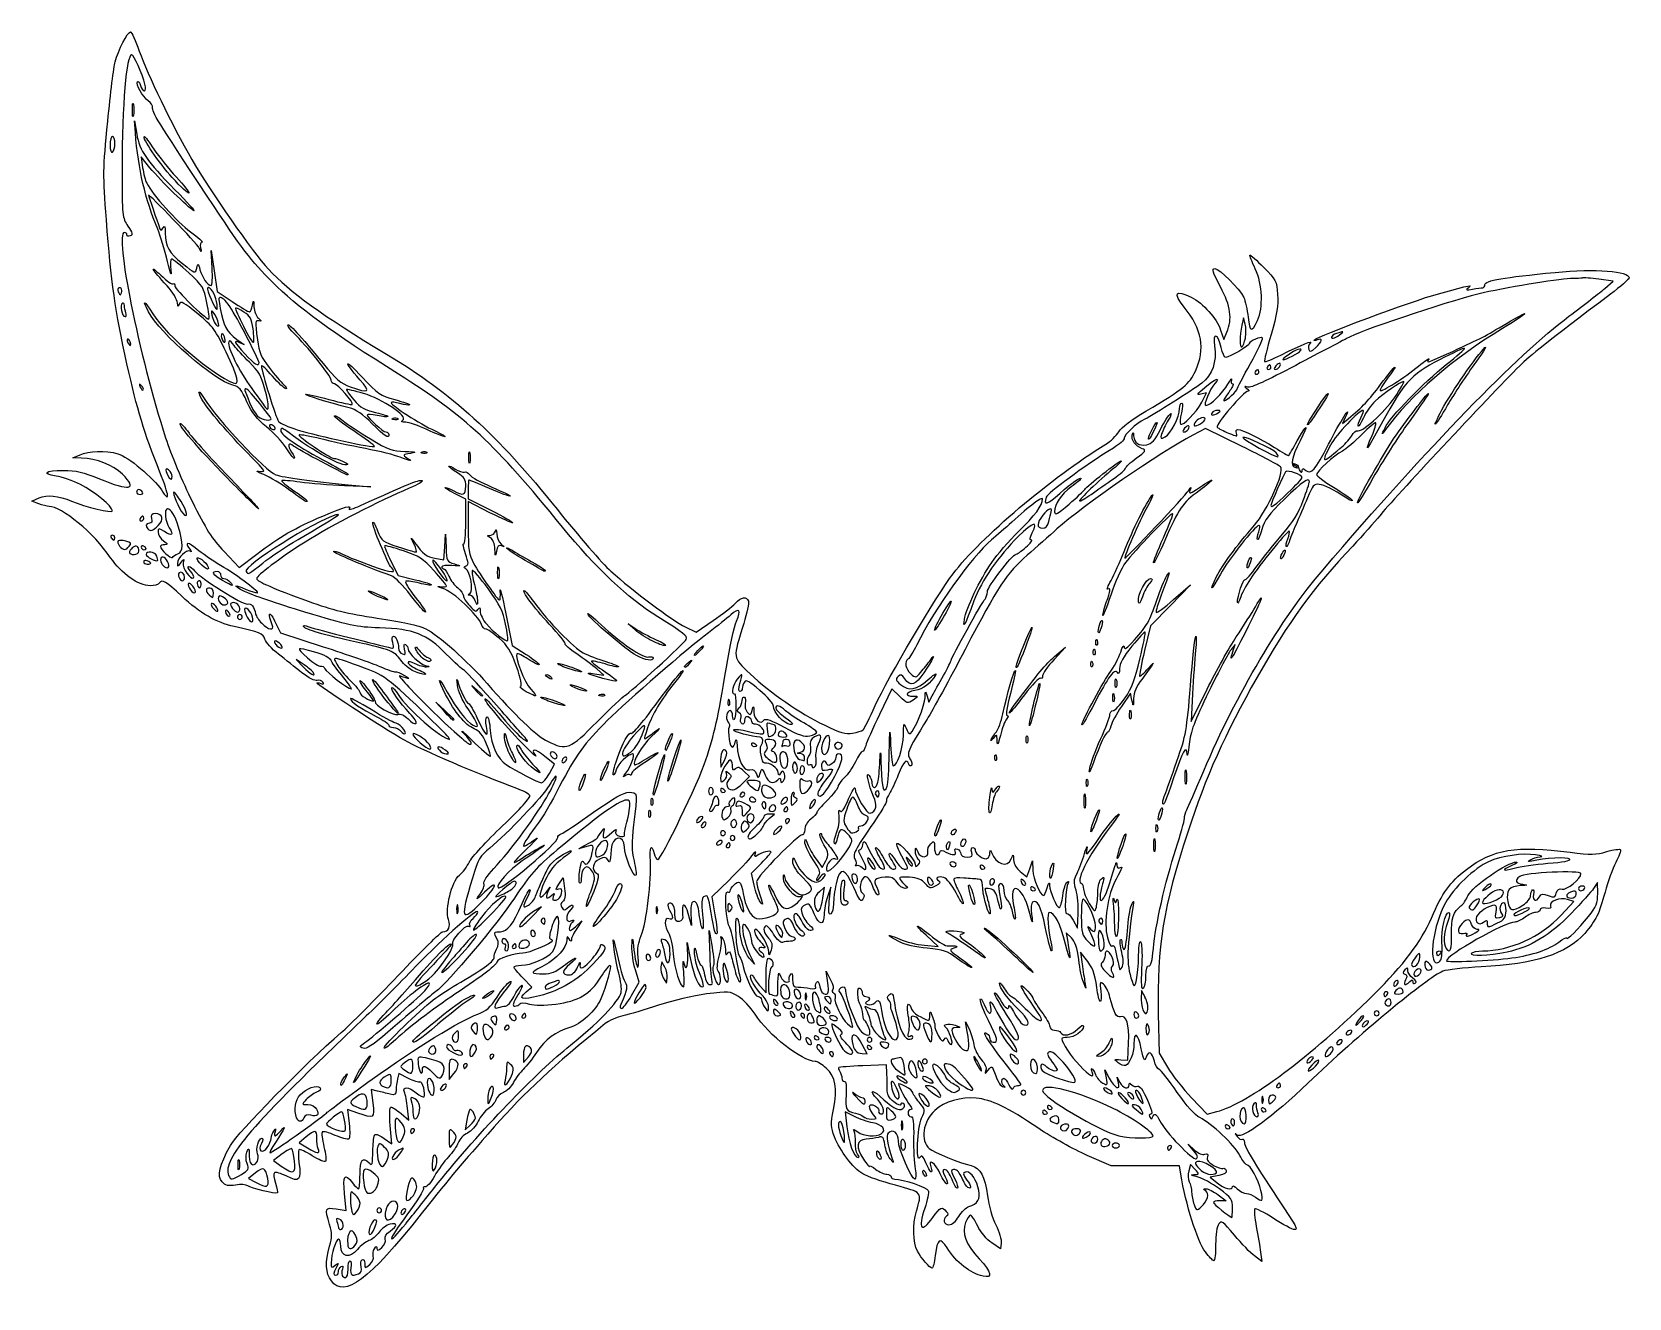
# Model space of a CAD drawing. Extents: x 0 to 45.7, y -0.3 to 36.
import ezdxf

# ---------------------------------------------------------------- set-up
doc = ezdxf.new("R2010")
doc.units = 0
doc.layers.add('Image', color=7, linetype='CONTINUOUS')

msp = doc.modelspace()

# ---------------------------------------------------------------- linework, layer by layer
at = {"layer": 'Image', "color": 7}
for points in [[(2.875937, 33.727349)], [(2.375276, 32.767732)], [(4.019173, 31.790534)], [(2.554587, 28.614484)], [(2.692438, 27.915827)], [(5.290628, 28.237082)], [(5.284611, 27.777889)], [(6.334838, 27.45525)], [(2.812061, 27.087047)], [(5.514545, 27.22852)], [(37.455087, 27.287236)], [(36.096666, 26.675389)], [(6.505925, 26.488161)], [(35.144817, 26.223212)], [(35.489033, 26.360896)], [(3.141135, 25.828535)], [(6.673431, 25.727445)], [(6.850109, 24.881928)], [(9.739726, 24.745119)], [(10.348216, 24.893643)], [(33.596051, 24.846717)], [(33.974436, 25.052881)], [(36.628667, 24.899165)], [(40.336708, 25.042615)], [(6.953374, 24.639997)], [(31.978002, 24.321936)], [(33.116781, 24.575569)], [(11.174339, 23.929828)], [(35.635525, 23.906341)], [(37.464009, 24.024554)], [(3.955371, 23.370182)], [(8.304485, 23.641902)], [(5.603128, 23.177073)], [(3.166966, 22.781036)], [(4.274372, 22.509065)], [(7.391223, 22.828492)], [(30.158402, 22.857583)], [(35.976034, 22.757065)], [(37.967994, 22.472891)], [(3.201391, 22.023728)], [(3.619775, 21.822681)], [(29.125425, 21.937828)], [(2.375278, 21.473137)], [(2.785976, 21.229402)], [(3.063723, 21.083021)], [(3.270239, 21.159274)], [(13.262801, 21.142769)], [(3.407923, 20.74302)], [(3.574211, 20.947102)], [(3.887645, 20.78901)], [(4.182498, 21.011459)], [(4.861544, 20.686725)], [(6.614781, 20.746071)], [(14.128879, 20.820861)], [(34.806499, 20.648064)], [(35.766526, 20.888965)], [(4.371736, 20.33328)], [(4.826371, 20.215503)], [(5.456027, 20.249153)], [(11.734667, 20.548673)], [(4.647163, 20.027551)], [(5.197846, 19.889861)], [(9.844805, 19.817177)], [(5.266694, 19.511221)], [(5.610917, 19.606055)], [(5.623549, 19.354015)], [(5.955138, 19.444535)], [(31.691619, 19.653501)], [(6.023975, 19.201425)], [(25.852656, 18.823715)], [(30.541975, 18.78929)], [(7.125528, 18.40934)], [(17.761818, 18.512615)], [(30.468971, 18.485257)], [(11.153408, 18.058631)], [(17.314327, 18.096168)], [(19.069846, 18.238109)], [(30.331284, 17.865665)], [(30.400124, 18.209883)], [(8.056856, 17.614434)], [(8.927755, 17.46274)], [(10.939116, 17.647558)], [(14.767048, 17.480266)], [(15.330776, 17.733823)], [(16.350522, 17.440521)], [(18.691219, 17.782231)], [(28.191618, 17.781818)], [(12.729696, 17.084446)], [(14.153298, 17.060552)], [(16.268757, 16.97662)], [(31.0276, 17.309157)], [(10.20325, 16.740201)], [(11.803144, 16.499271)], [(14.848876, 16.770046)], [(19.977338, 16.804427)], [(28.136539, 16.672362)], [(30.958716, 16.896102)], [(10.60246, 16.033813)], [(11.651731, 16.046354)], [(16.191314, 16.198815)], [(28.575579, 16.138821)], [(31.440618, 16.414197)], [(20.618824, 15.556741)], [(21.307332, 15.973144)], [(21.583267, 15.861656)], [(22.838336, 15.7869)], [(27.646707, 15.652812)], [(28.477861, 15.691338)], [(11.382853, 15.54474)], [(13.673501, 15.295438)], [(15.042498, 15.204477)], [(15.317867, 15.147803)], [(17.15137, 15.330993)], [(18.143152, 15.390395)], [(21.327231, 15.208586)], [(21.62151, 15.507079)], [(22.133366, 15.174097)], [(22.460188, 15.158048)], [(23.197522, 15.479073)], [(27.577545, 15.180741)], [(14.301076, 14.905481)], [(14.821883, 14.716177)], [(17.012717, 14.72921)], [(21.651479, 15.066769)], [(21.926845, 14.860237)], [(22.133379, 14.833885)], [(30.29805, 14.86518)], [(16.281672, 14.545705)], [(18.214277, 14.499771)], [(19.517324, 14.210181)], [(19.861545, 14.206152)], [(20.365659, 14.438477)], [(20.847099, 14.46836)], [(22.339903, 14.434726)], [(22.994631, 14.638389)], [(30.19895, 14.452125)], [(17.738262, 13.900943)], [(17.796237, 14.14295)], [(19.543856, 13.733282)], [(20.417457, 14.125866)], [(20.722091, 13.969714)], [(21.004645, 13.882153)], [(21.307261, 13.734359)], [(21.307271, 14.125051)], [(21.638565, 13.965269)], [(21.87478, 14.01813)], [(22.438719, 13.962562)], [(24.267492, 14.145416)], [(32.391104, 13.898136)], [(17.66942, 13.55672)], [(19.213772, 13.470288)], [(19.310795, 13.289556)], [(20.02432, 13.659619)], [(20.17133, 13.350299)], [(20.492533, 13.297552)], [(20.687671, 13.457607)], [(21.651479, 13.694198)], [(21.685899, 13.350281)], [(27.426827, 13.591645)], [(32.263062, 13.419475)], [(19.861545, 13.006057)], [(20.136919, 12.868376)], [(21.481455, 13.199039)], [(23.60744, 13.047703)], [(26.332842, 12.998289)], [(30.328988, 13.056651)], [(32.19541, 13.144098)], [(16.355051, 12.388891)], [(19.758275, 12.730689)], [(19.999229, 12.661841)], [(26.19516, 12.623704)], [(26.608215, 12.68849)], [(32.13445, 12.662214)], [(24.08767, 12.147681)], [(25.133144, 12.233205)], [(26.470531, 12.111105)], [(27.296655, 12.003779)], [(31.088079, 12.288519)], [(23.647937, 11.698044)], [(25.775641, 11.671453)], [(27.572023, 11.633266)], [(28.410762, 11.644111)], [(29.156495, 11.841832)], [(41.792483, 11.544662)], [(12.884364, 11.033891)], [(13.574608, 11.19276)], [(13.751678, 11.412577)], [(20.331885, 11.048242)], [(22.65635, 11.147643)], [(23.165965, 11.280772)], [(26.883581, 11.215993)], [(28.74237, 11.384181)], [(42.088957, 11.184492)], [(44.232135, 11.250911)], [(44.473115, 11.42271)], [(12.198795, 10.922586)], [(14.319634, 10.608093)], [(17.91067, 10.889478)], [(20.012998, 10.954881)], [(41.397795, 10.947809)], [(42.700413, 10.940353)], [(42.89107, 10.859448)], [(14.422903, 10.110482)], [(14.698274, 10.497222)], [(16.077968, 10.341245)], [(21.417127, 10.309992)], [(30.326704, 10.127053)], [(30.669944, 10.497693)], [(31.013416, 10.373153)], [(41.981536, 10.432388)], [(13.649837, 9.804801)], [(13.872164, 9.770333)], [(14.250794, 9.839228)], [(18.002761, 9.606781)], [(26.789006, 9.773953)], [(30.700204, 9.936643)], [(12.314294, 9.551612)], [(17.727398, 9.422487)], [(18.129068, 9.164852)], [(18.277068, 9.547027)], [(26.509756, 9.40947)], [(28.225302, 9.41025)], [(39.755041, 9.452187)], [(40.239264, 9.564225)], [(40.353549, 9.374968)], [(42.389538, 9.430854)], [(30.950935, 9.00291)], [(39.137756, 8.74628)], [(39.784881, 9.09339)], [(40.101548, 9.14274)], [(12.908348, 8.279869)], [(14.93599, 8.611146)], [(17.58937, 8.583251)], [(21.707677, 8.444961)], [(22.015639, 8.393915)], [(22.178969, 8.411147)], [(38.827931, 8.393915)], [(39.275427, 8.458717)], [(21.319889, 8.202285)], [(21.444945, 7.800241)], [(21.789166, 8.06949)], [(21.801789, 7.85796)], [(22.03012, 8.118464)], [(22.214842, 8.064529)], [(22.562706, 8.154644)], [(22.820443, 7.948017)], [(22.890661, 8.221824)], [(38.586993, 7.843093)], [(38.931196, 8.152985)], [(12.740623, 7.551855)], [(13.297652, 7.7521)], [(13.670787, 7.448996)], [(13.872156, 7.701364)], [(14.147525, 7.774206)], [(22.133379, 7.774206)], [(22.408758, 7.596514)], [(22.752974, 7.553967)], [(22.821813, 7.326827)], [(23.062775, 7.705359)], [(25.437871, 7.525929)], [(31.702639, 7.770211)], [(38.07066, 7.636578)], [(38.283447, 7.618904)], [(10.91188, 7.04759)], [(12.219904, 7.203848)], [(13.179079, 7.214873)], [(22.014139, 7.229391)], [(22.324133, 7.029932)], [(22.546445, 7.116202)], [(22.890666, 7.085828)], [(24.061, 7.085828)], [(24.430526, 7.169442)], [(24.542913, 6.952239)], [(25.782092, 7.260122)], [(28.114568, 6.965363)], [(31.99875, 7.315847)], [(37.519924, 7.016988)], [(37.795205, 7.292431)], [(12.282176, 6.745385)], [(12.696967, 6.732315)], [(13.218139, 6.603692)], [(22.643875, 6.834992)], [(22.959505, 6.672527)], [(23.510253, 6.736291)], [(24.061, 6.840826)], [(25.644408, 6.465969)], [(28.260428, 6.452237)], [(30.600705, 6.703459)], [(36.700047, 6.585968)], [(37.196427, 6.686285)], [(9.316241, 6.087243)], [(10.911941, 6.328171)], [(11.765055, 6.092828)], [(12.460858, 6.328284)], [(13.735771, 6.055739)], [(24.978664, 6.352605)], [(24.994447, 5.951617)], [(25.316914, 6.268965)], [(25.490645, 6.370359)], [(25.724114, 5.956486)], [(27.124535, 6.39697)], [(28.79855, 6.305602)], [(29.858198, 5.981476)], [(36.76301, 6.328602)], [(8.846583, 5.821638)], [(10.292291, 5.917428)], [(11.518587, 5.720398)], [(11.844052, 5.713137)], [(13.207998, 5.724882)], [(24.802639, 5.624893)], [(25.971925, 5.588063)], [(26.532182, 5.633757)], [(26.952436, 5.674728)], [(28.466989, 5.570802)], [(30.874525, 5.642337)], [(31.53336, 5.497396)], [(35.764407, 5.777323)], [(9.602801, 5.243726)], [(23.609194, 5.449175)], [(25.651909, 5.350218)], [(29.224276, 5.119189)], [(31.313629, 5.426622)], [(31.775119, 5.458031)], [(35.259252, 5.45035)], [(35.351343, 5.050347)], [(35.62673, 5.441539)], [(8.95365, 4.782567)], [(11.092826, 4.99625)], [(12.700756, 4.841376)], [(24.749431, 4.879687)], [(24.934854, 4.725927)], [(29.086581, 4.981489)], [(29.412614, 4.803416)], [(34.429112, 4.79492)], [(34.780075, 4.917954)], [(35.117793, 4.99121)], [(10.654927, 4.352401)], [(10.946289, 4.469072)], [(12.151064, 4.30191)], [(23.255831, 4.453345)], [(30.034614, 4.456168)], [(30.254931, 4.328855)], [(30.532294, 4.234042)], [(30.876515, 4.12838)], [(32.115707, 4.330718)], [(34.318694, 4.568508)], [(8.199932, 3.95857)], [(10.185626, 3.667472)], [(10.560047, 3.846993)], [(23.650815, 3.811845)], [(24.244531, 3.689195)], [(25.024816, 4.052169)], [(31.151891, 4.056223)], [(32.632035, 3.987383)], [(5.902269, 3.505613)], [(7.521147, 3.612121)], [(11.599261, 3.625933)], [(25.538362, 3.234801)], [(33.928176, 3.275666)], [(6.754161, 3.107512)], [(9.900913, 2.915512)], [(9.397328, 2.4065)], [(10.966673, 2.700426)], [(10.016914, 2.197529)], [(10.401537, 2.093759)], [(10.705346, 2.205665)], [(34.387491, 2.264225)], [(8.915377, 1.777121)], [(9.812113, 1.685757)], [(9.261279, 1.201431)]]:
    msp.add_lwpolyline(points, close=True, dxfattribs=at)
for points in [[(2.96198, 33.073343), (2.933585, 33.417556), (3.000392, 33.040108)], [(3.380994, 32.075105), (3.124183, 32.384906), (3.170798, 32.075105)], [(5.162265, 29.200913), (5.134598, 29.70003), (5.217846, 29.114858), (5.301082, 28.529688), (5.7376, 28.237103)], [(45.055641, 28.617749), (45.293949, 28.820952), (44.883551, 28.877052)], [(34.751661, 27.589925), (34.703401, 27.772531), (34.656887, 27.565991)], [(34.046476, 27.420504), (34.135186, 27.153338), (34.223787, 27.359872)], [(34.756487, 27.192647), (34.7569, 27.192647)], [(35.732667, 26.365839), (35.73281, 26.365817)], [(33.505162, 25.355154), (33.642885, 25.623003), (33.481643, 25.582776)], [(37.616931, 24.917115), (37.53428, 24.745011), (37.699195, 24.880713)], [(34.661113, 24.089605), (33.617411, 24.601572), (33.253151, 24.410849)], [(1.417635, 23.751191), (1.170421, 23.756827), (1.376948, 23.851389)], [(12.513012, 23.779457), (12.51265, 23.779457)], [(9.053104, 22.987152), (9.707121, 22.926549), (8.94984, 22.960289)], [(0.193884, 22.446015), (0.000077, 22.523302), (0.206608, 22.614898)], [(12.426441, 21.915299), (12.426441, 22.57206), (12.099433, 22.742285)], [(12.495306, 22.856334), (12.495306, 22.587199), (13.146855, 22.257215)], [(13.120243, 22.189662), (12.495306, 22.505334), (12.495306, 21.764465)], [(11.544828, 20.88462), (11.799157, 20.839749), (11.824689, 21.208122), (11.850248, 21.576489), (11.862948, 21.18261)], [(5.504711, 21.074136), (5.936567, 20.618303), (6.444973, 21.005159)], [(10.284636, 20.799956), (10.492538, 20.388113), (10.980841, 20.268447)], [(13.339205, 20.474965), (13.338771, 20.474965)], [(32.700871, 19.699369), (33.182777, 20.121314), (32.609238, 19.534303), (32.035702, 18.947286), (31.868128, 18.238257)], [(13.575002, 19.293267), (13.757104, 18.38694), (14.157804, 18.127629)], [(30.675823, 19.245451), (30.675767, 19.245345)], [(6.319994, 19.198779), (6.319891, 19.198779)], [(6.951964, 19.093604), (7.123118, 18.744835), (8.346281, 18.348567)], [(17.279915, 18.828052), (17.073376, 19.006207), (17.2942, 18.860212)], [(18.714097, 18.917478), (19.024396, 18.766726), (19.510138, 19.098623)], [(29.29311, 18.068807), (29.602911, 18.340537), (29.275899, 17.982703)], [(34.419786, 18.272941), (34.467654, 18.41062), (34.350108, 18.272941)], [(7.794621, 17.832703), (7.572958, 17.985336), (7.775161, 17.767057)], [(16.109568, 17.574995), (16.384941, 17.536491), (16.178423, 17.714386)], [(12.729696, 17.084446), (12.59855, 17.239342), (12.753442, 17.108198)], [(15.55882, 17.168163), (15.55882, 17.168012)], [(24.85835, 16.925251), (24.634411, 17.142292), (24.278673, 16.410615)], [(25.638222, 16.930562), (25.687066, 16.75846), (25.786251, 16.942484)], [(31.505172, 16.821429), (31.461693, 17.022171), (31.206065, 16.636995)], [(33.244737, 17.000682), (33.204642, 16.207639), (33.663137, 17.136448)], [(11.803144, 16.499271), (11.565895, 16.757439), (11.824057, 16.520197)], [(11.845343, 15.382373), (11.845319, 15.382838)], [(14.821854, 14.716177), (14.970799, 14.981176), (14.69229, 15.204993)], [(19.72661, 15.118405), (19.729891, 14.898726), (19.833452, 15.089674)], [(19.894782, 15.348961), (19.894261, 15.348961)], [(20.365718, 14.438493), (20.551437, 14.632335), (20.391885, 14.782225)], [(22.667402, 14.697616), (22.667402, 14.697389)], [(15.670583, 14.245162), (15.670425, 14.245162)], [(21.362125, 14.53386), (21.362329, 14.533794)], [(33.030511, 14.624231), (33.03036, 14.624231)], [(30.139112, 13.935808), (30.138924, 13.935808)], [(20.509096, 13.618225), (20.509096, 13.618511)], [(21.117935, 13.42301), (21.272836, 13.552235), (21.117935, 13.554881)], [(20.963037, 13.232014), (20.963037, 13.231647)], [(25.859438, 12.937567), (25.859274, 12.937567)], [(20.689812, 11.512126), (20.614911, 11.861361), (20.892266, 12.143955)], [(22.462455, 12.257221), (22.636274, 12.024324), (22.736297, 12.215232)], [(28.310226, 11.905877), (28.497609, 11.758483), (28.580371, 11.986941), (28.663117, 12.215393), (28.668567, 11.940025)], [(14.717539, 11.299052), (14.845272, 11.457048), (14.769381, 11.302153)], [(15.094021, 11.542405), (15.214718, 11.726863), (15.256057, 11.419903)], [(19.966685, 11.664058), (19.472866, 11.182156), (19.56166, 10.669284)], [(22.656364, 11.147643), (22.704478, 11.457434), (22.55661, 11.326283)], [(22.839352, 11.050459), (22.878614, 11.457), (22.786552, 11.181627)], [(44.848152, 11.274287), (44.844527, 11.595124), (44.729621, 11.423007)], [(43.802863, 10.65633), (44.16529, 11.043786), (43.985447, 11.103723)], [(14.319634, 10.608093), (14.595007, 10.892786), (14.368317, 10.762454)], [(18.876298, 10.700253), (18.88921, 10.356035), (18.799442, 10.700253)], [(29.823728, 10.513798), (29.947138, 10.287793), (29.968992, 10.700854)], [(15.571169, 10.326388), (15.755499, 10.493293), (15.60558, 10.276133)], [(19.421934, 9.504601), (19.393467, 10.218279), (19.481401, 9.736374)], [(25.563474, 9.794596), (25.954153, 9.76111), (25.60994, 10.081987)], [(29.77166, 10.004273), (29.62022, 10.149043), (29.657453, 9.942506)], [(41.340746, 10.149307), (41.340751, 10.149408)], [(18.78268, 9.512581), (18.770748, 9.874056), (18.825747, 9.564265)], [(18.129076, 9.164852), (18.040218, 9.323303), (18.017173, 9.171953)], [(20.554705, 9.540291), (20.693722, 9.254019), (20.554591, 9.414436)], [(30.169039, 9.426186), (30.032834, 9.598296), (30.080996, 9.254082)], [(14.155145, 8.45588), (14.319792, 8.590445), (14.061625, 8.856355)], [(17.175129, 8.356339), (17.390196, 8.73223), (17.283447, 9.091694)], [(18.082988, 8.862162), (18.171846, 8.703711), (18.194891, 8.855053)], [(18.668711, 9.030784), (18.668592, 9.030726)], [(19.928601, 8.984538), (19.929157, 8.984538)], [(20.864633, 8.612596), (21.027283, 8.427895), (21.029135, 8.927014)], [(22.794299, 8.720353), (22.751714, 9.047366), (22.875714, 8.806412)], [(30.160212, 8.73775), (30.191298, 8.565643), (30.116876, 8.737342)], [(31.909329, 8.915), (31.90917, 8.914306)], [(39.468735, 8.751894), (39.468195, 8.751902)], [(31.881709, 8.30397), (31.776995, 8.497105), (31.773714, 8.236038)], [(31.88118, 8.30397), (31.881709, 8.30397)], [(32.26331, 7.828912), (32.287705, 6.701168), (32.528646, 6.296611)], [(26.790252, 7.326223), (26.741724, 7.601594), (26.841039, 7.395063)], [(23.780835, 6.692024), (23.921688, 6.681361), (23.783409, 6.952451)], [(31.186308, 6.51412), (31.392843, 6.500335), (31.413057, 6.998383)], [(10.085918, 6.852862), (10.085751, 6.852758)], [(11.549869, 6.713661), (11.549676, 6.713661)], [(14.080974, 6.651251), (14.08362, 6.431578), (14.22005, 6.595387)], [(14.2788, 6.852796), (14.278454, 6.852796)], [(10.78365, 5.979049), (10.513321, 6.116953), (10.472475, 5.964439)], [(11.946819, 6.247134), (11.949464, 5.949506), (12.087749, 6.115596)], [(12.205148, 6.390189), (12.204799, 6.390189)], [(24.487877, 6.124647), (24.473907, 6.368776), (23.802689, 6.34049)], [(30.774732, 5.994803), (30.728597, 6.224602), (30.853978, 5.987752)], [(31.123917, 5.855028), (31.081909, 6.018076), (31.161625, 5.863175)], [(9.902715, 5.615456), (9.719945, 5.659959), (9.765647, 5.271261)], [(9.330203, 4.985124), (9.039486, 5.087693), (9.086447, 4.683017)], [(10.572265, 4.971069), (10.794249, 4.784281), (10.757964, 5.125965)], [(31.77152, 5.089166), (31.771486, 5.088812)], [(33.217159, 5.422439), (33.664722, 4.952826), (33.940018, 5.027283)], [(7.580335, 4.853443), (7.580335, 4.853695)], [(10.092149, 4.258156), (10.313246, 4.10071), (10.265327, 4.629285)], [(12.457272, 4.779066), (12.406986, 4.503698), (12.554399, 4.634839)], [(23.558383, 4.887485), (23.296715, 5.021486), (23.3428, 4.590497)], [(24.105961, 4.939322), (24.10609, 4.939343)], [(7.85443, 4.30046), (7.653979, 4.136585), (7.88885, 3.9934)], [(29.674584, 4.542393), (29.674584, 4.542496)], [(7.162845, 3.812827), (6.915784, 3.624393), (7.141107, 3.465034)], [(32.910726, 3.23016), (32.87274, 3.471106), (31.891618, 3.471106), (30.910485, 3.471106), (30.222048, 3.773698)], [(33.273468, 3.90836), (33.113366, 4.090431), (33.299183, 3.926825)], [(6.404767, 3.271882), (6.203191, 3.111158), (6.406177, 3.001298)], [(33.315637, 3.373178), (33.186259, 3.516141), (33.136027, 3.328315)], [(33.99189, 3.196915), (33.74402, 3.150401), (33.945022, 2.986087)], [(35.202026, 2.763122), (35.202584, 2.763447)], [(8.717752, 2.238534), (9.002246, 2.193036), (8.95452, 2.677209)], [(33.974364, 2.645041), (34.207642, 2.472924), (34.022164, 2.472924)], [(25.803896, 1.992431), (25.803767, 1.992487)], [(10.716382, 1.825841), (10.716276, 1.826431)], [(27.764913, 1.260925), (27.743693, 1.092925), (27.492897, 1.264053)], [(35.193826, 1.001988), (35.229238, 0.735853), (35.020529, 0.89014)], [(9.053366, 0.510923), (9.053104, 0.510917)], [(8.575768, 0.175899), (8.576194, 0.175983)]]:
    msp.add_lwpolyline(points, dxfattribs=at)
for points in [[(2.381538, 35.104778), (2.473682, 35.439734), (2.740563, 35.965319), (2.818515, 35.965319)], [(2.818515, 35.965319), (2.854109, 35.965319), (2.969529, 35.717483), (3.07506, 35.414566)], [(2.856173, 35.310778), (2.702627, 35.310778), (2.58444, 33.893079), (2.582937, 32.033102)], [(3.237721, 34.467446), (3.164368, 34.760118), (2.915233, 35.310778), (2.856173, 35.310778)], [(3.07506, 35.414566), (3.307593, 34.747082), (4.006007, 33.307862), (4.579752, 32.313899)], [(2.171726, 33.405432), (2.250667, 34.207542), (2.345089, 34.972246), (2.381538, 35.104778)], [(3.33345, 33.986911), (3.177817, 34.09592), (2.965713, 34.478439), (3.026951, 34.539677)], [(3.026951, 34.539677), (3.050155, 34.562881), (3.087049, 34.513563), (3.108898, 34.430018)], [(3.108898, 34.430018), (3.1307, 34.346473), (3.179341, 34.278128), (3.216899, 34.278128)], [(3.216899, 34.278128), (3.256988, 34.278128), (3.265579, 34.356281), (3.237721, 34.467446)], [(2.875937, 33.727349), (2.875937, 33.897741), (2.889352, 33.967451), (2.905785, 33.882252)], [(2.905785, 33.882252), (2.922136, 33.797062), (2.922136, 33.657644), (2.905785, 33.572456)], [(3.455241, 33.793421), (3.461327, 33.848666), (3.406499, 33.935746), (3.33345, 33.986911)], [(2.131496, 30.582841), (2.032915, 31.884466), (2.034759, 32.013922), (2.171726, 33.405432)], [(2.905785, 33.572456), (2.889434, 33.487263), (2.875937, 33.557031), (2.875937, 33.727349)], [(5.020644, 31.260832), (3.570182, 33.460786), (3.441557, 33.668868), (3.455241, 33.793421)], [(2.306426, 32.97021), (2.268556, 32.97021), (2.237578, 32.85995), (2.237578, 32.725187)], [(2.375276, 32.767732), (2.375276, 32.879096), (2.344301, 32.97021), (2.306426, 32.97021)], [(3.601911, 30.317175), (3.244876, 31.17852), (3.048568, 32.024029), (2.96198, 33.073343)], [(3.000392, 33.040108), (3.08611, 32.555896), (3.287564, 32.262332), (4.09519, 31.444694)], [(4.019173, 31.790534), (3.650753, 32.1915), (3.124638, 32.970073), (3.222103, 32.970073)], [(3.222103, 32.970073), (3.237872, 32.970073), (3.360533, 32.804721), (3.49473, 32.602619)], [(2.237578, 32.725187), (2.237578, 32.57937), (2.265391, 32.497394), (2.306426, 32.522722)], [(2.306426, 32.522722), (2.344293, 32.546164), (2.375276, 32.65638), (2.375276, 32.767732)], [(3.49473, 32.602619), (3.628909, 32.400524), (3.916332, 32.043309), (4.133431, 31.808809)], [(2.582937, 32.033102), (2.582143, 30.681403), (2.586218, 30.642824), (2.74831, 30.403294)], [(3.170798, 32.075105), (3.196383, 31.904723), (3.248977, 31.703356), (3.287564, 31.62763)], [(4.633118, 30.843427), (4.474188, 30.928485), (3.701185, 31.68887), (3.380994, 32.075105)], [(4.579752, 32.313899), (5.12711, 31.365623), (6.299447, 29.686994), (6.779386, 29.164298)], [(3.287564, 31.62763), (3.455111, 31.298757), (4.164024, 30.513096), (4.540435, 30.239114)], [(4.493233, 31.347523), (4.474024, 31.328314), (4.260706, 31.527667), (4.019173, 31.790534)], [(4.133431, 31.808809), (4.350535, 31.574316), (4.512439, 31.366737), (4.493233, 31.347523)], [(4.794282, 29.771928), (4.743363, 29.885106), (3.339163, 31.347644), (3.339163, 31.28751)], [(3.339163, 31.28751), (3.339163, 31.270232), (3.585361, 30.54046), (3.653401, 30.355989)], [(4.09519, 31.444694), (4.456379, 31.079039), (4.698436, 30.80847), (4.633118, 30.843427)], [(6.879417, 28.801892), (6.282035, 29.397603), (6.024303, 29.738556), (5.020644, 31.260832)], [(2.722455, 26.45322), (2.385319, 27.968831), (2.266698, 28.797746), (2.131496, 30.582841)], [(2.650655, 30.216373), (2.356313, 30.216373), (3.068044, 26.662514), (3.829469, 24.330252)], [(2.719499, 30.149698), (2.719499, 30.186412), (2.688487, 30.216373), (2.650655, 30.216373)], [(2.74831, 30.403294), (2.881314, 30.207288), (2.895167, 30.150402), (2.817155, 30.120464)], [(3.881578, 29.390215), (3.80568, 29.712055), (3.679833, 30.12919), (3.601911, 30.317175)], [(3.653401, 30.355989), (3.686268, 30.266771), (3.69847, 30.266771), (3.754872, 30.355989)], [(3.754872, 30.355989), (3.801248, 30.429297), (3.819253, 30.387149), (3.820012, 30.20365)], [(3.820012, 30.20365), (3.821864, 29.811478), (3.917255, 29.641533), (4.314051, 29.325604)], [(4.540435, 30.239114), (4.765731, 30.075128), (4.915779, 29.940952), (4.873885, 29.940952)], [(2.817155, 30.120464), (2.763447, 30.09988), (2.719499, 30.113056), (2.719499, 30.149698)], [(4.827659, 29.786057), (4.855872, 29.639956), (4.854012, 29.639154), (4.794282, 29.771928)], [(4.873885, 29.940952), (4.831924, 29.940952), (4.811152, 29.871401), (4.827659, 29.786057)], [(3.870524, 28.687517), (3.429905, 29.172061), (3.339552, 29.32566), (3.690948, 28.99281)], [(3.981311, 29.132048), (4.0047, 28.932281), (3.965938, 29.032736), (3.881578, 29.390215)], [(4.002477, 29.457925), (3.969791, 29.458719), (3.96025, 29.311901), (3.981311, 29.132048)], [(4.491799, 29.062073), (4.255375, 29.279164), (4.035177, 29.457295), (4.002477, 29.457925)], [(4.314051, 29.325604), (4.674711, 29.038438), (4.681257, 29.036337), (4.719799, 29.19478)], [(4.719799, 29.19478), (4.75715, 29.348279), (4.761455, 29.346149), (4.811707, 29.149275)], [(35.039333, 29.177019), (34.944223, 29.381312), (34.876653, 29.558679), (34.889134, 29.571162)], [(34.889134, 29.571162), (34.901596, 29.583597), (35.07838, 29.425259), (35.281901, 29.219175)], [(3.690948, 28.99281), (3.86174, 28.831036), (4.022821, 28.720024), (4.048917, 28.74612)], [(5.013611, 28.202662), (4.926688, 28.642049), (4.898261, 28.688851), (4.491799, 29.062073)], [(4.811707, 29.149275), (4.865307, 28.93937), (5.037352, 28.701802), (5.135762, 28.701802)], [(5.135762, 28.701802), (5.165575, 28.701802), (5.1775, 28.926397), (5.162265, 29.200913)], [(6.779386, 29.164298), (7.371768, 28.519144), (8.32712, 27.831422), (10.154517, 26.734676)], [(34.041947, 28.662051), (33.814479, 29.091378), (33.786131, 29.184229), (33.88249, 29.184229)], [(33.88249, 29.184229), (34.016232, 29.184229), (34.587471, 28.612796), (34.709892, 28.356555)], [(35.101936, 27.696174), (35.276016, 28.063012), (35.247859, 28.729057), (35.039333, 29.177019)], [(35.281901, 29.219175), (35.629998, 28.866702), (35.653665, 28.82073), (35.68088, 28.44446)], [(44.128912, 28.897925), (43.863368, 28.903878), (42.409374, 28.672026), (41.565626, 28.489228)], [(41.616029, 28.727197), (41.616029, 28.838717), (42.154024, 28.931948), (43.626989, 29.075681)], [(43.626989, 29.075681), (44.788803, 29.189057), (45.746645, 29.116937), (45.746645, 28.916041)], [(44.404278, 28.913192), (44.366411, 28.902291), (44.242504, 28.895332), (44.128912, 28.897925)], [(44.883551, 28.877052), (44.657816, 28.907921), (44.442135, 28.924201), (44.404278, 28.913192)], [(45.746645, 28.916041), (45.746645, 28.87983), (45.506545, 28.669063), (45.213116, 28.447717)], [(2.554542, 28.614408), (2.484565, 28.68439), (2.426827, 28.578996), (2.484242, 28.486132)], [(2.484242, 28.486132), (2.527626, 28.415954), (2.543834, 28.415898), (2.567155, 28.485923)], [(2.567155, 28.485923), (2.583083, 28.533747), (2.577447, 28.591601), (2.554587, 28.614484)], [(4.170049, 28.205615), (4.166768, 28.292422), (4.032603, 28.509286), (3.870524, 28.687517)], [(4.048917, 28.74612), (4.074979, 28.772182), (4.096352, 28.744268), (4.096352, 28.684303)], [(4.096352, 28.684303), (4.096352, 28.586404), (4.96452, 27.737968), (5.064695, 27.737968)], [(5.031476, 28.627163), (4.994122, 28.589809), (5.242609, 28.013331), (5.296052, 28.013331)], [(5.290647, 28.237082), (5.249972, 28.456472), (5.094622, 28.690314), (5.031476, 28.627163)], [(6.083668, 27.365847), (5.705086, 28.100628), (5.457827, 28.433932), (5.362246, 28.338359)], [(10.50282, 26.154584), (8.587172, 27.358997), (7.611579, 28.07178), (6.879417, 28.801892)], [(33.00083, 28.081208), (32.668608, 28.48542), (32.749941, 28.59644), (33.207335, 28.363093)], [(33.207335, 28.363093), (33.548889, 28.188843), (33.935587, 27.75447), (34.046476, 27.420504)], [(34.223787, 27.359872), (34.389396, 27.74589), (34.340032, 28.099432), (34.041947, 28.662051)], [(35.68088, 28.44446), (35.703026, 28.137921), (35.659369, 27.869789), (35.493859, 27.297081)], [(36.72813, 27.135765), (36.826957, 27.247263), (39.531761, 28.256672), (40.284582, 28.462994)], [(41.565626, 28.489228), (40.858645, 28.336052), (38.266016, 27.478501), (37.760877, 27.23075)], [(40.284582, 28.462994), (41.243519, 28.725811), (41.284466, 28.733698), (41.134137, 28.626563)], [(41.134137, 28.626563), (41.055913, 28.570844), (41.087227, 28.56274), (41.26322, 28.593185)], [(41.26322, 28.593185), (41.390998, 28.615305), (41.522652, 28.63337), (41.555784, 28.63337)], [(41.555784, 28.63337), (41.588907, 28.63337), (41.616029, 28.675603), (41.616029, 28.727197)], [(45.213116, 28.447717), (43.352536, 27.044256), (42.922177, 26.704659), (42.6134, 26.396335)], [(44.026386, 27.819502), (44.46141, 28.146774), (44.924577, 28.505986), (45.055641, 28.617749)], [(2.591036, 28.19128), (2.512563, 28.142787), (2.578124, 27.806935), (2.666032, 27.806935)], [(2.650644, 28.126425), (2.650644, 28.182358), (2.62381, 28.21155), (2.591036, 28.19128)], [(2.692425, 27.915827), (2.669406, 27.975723), (2.650644, 28.070487), (2.650644, 28.126425)], [(2.666032, 27.806935), (2.703503, 27.806935), (2.715414, 27.855938), (2.692438, 27.915827)], [(3.339263, 27.94415), (3.149514, 28.316084), (3.200616, 28.291531), (3.464793, 27.883844)], [(5.758899, 25.842502), (5.242164, 25.956006), (3.646459, 27.341989), (3.339263, 27.94415)], [(4.221677, 28.165475), (4.184008, 28.070836), (4.173954, 28.078697), (4.170049, 28.205615)], [(4.751853, 27.884246), (4.345547, 28.219585), (4.261016, 28.264427), (4.221677, 28.165475)], [(5.064695, 27.737968), (5.087131, 27.737968), (5.06443, 27.947077), (5.013611, 28.202662)], [(5.145805, 27.96042), (5.112394, 27.860113), (5.255581, 27.531429), (5.332723, 27.531429)], [(5.28464, 27.777889), (5.219997, 27.91344), (5.157532, 27.995583), (5.145805, 27.96042)], [(5.296052, 28.013331), (5.315869, 28.013331), (5.313515, 28.114021), (5.290628, 28.237082)], [(5.362246, 28.338359), (5.343989, 28.320077), (5.374496, 28.108338), (5.430029, 27.867837)], [(5.7376, 28.237103), (5.977684, 28.076178), (6.200228, 27.944513), (6.232145, 27.944513)], [(5.832054, 28.050889), (5.819222, 28.03803), (5.921028, 27.804236), (6.058403, 27.531429)], [(6.071365, 27.937634), (5.952638, 28.012807), (5.844947, 28.063779), (5.832054, 28.050889)], [(6.334787, 27.45525), (6.295293, 27.742503), (6.250745, 27.824072), (6.071365, 27.937634)], [(6.232145, 27.944513), (6.263958, 27.944513), (6.303072, 28.029714), (6.318849, 28.133836)], [(6.318849, 28.133836), (6.344434, 28.302812), (6.348662, 28.298076), (6.35783, 28.08978)], [(6.35783, 28.08978), (6.363545, 27.959695), (6.421452, 27.814531), (6.488614, 27.761775)], [(33.326594, 26.249226), (33.619536, 26.878348), (33.517414, 27.452683), (33.00083, 28.081208)], [(34.709892, 28.356555), (34.75472, 28.262749), (34.811217, 28.007439), (34.835445, 27.78921)], [(42.256021, 27.623872), (42.551188, 27.799508), (42.777592, 27.918809), (42.759172, 27.888987)], [(3.464793, 27.883844), (3.87652, 27.248427), (5.182149, 26.128221), (5.765818, 25.909587)], [(5.560771, 26.793245), (5.265429, 27.421139), (5.190427, 27.522295), (4.751853, 27.884246)], [(5.332723, 27.531429), (5.370874, 27.531429), (5.34926, 27.642334), (5.284611, 27.777889)], [(5.430029, 27.867837), (5.528092, 27.443365), (5.61345, 27.322516), (5.996863, 27.065332)], [(6.058403, 27.531429), (6.195793, 27.258624), (6.324873, 27.052095), (6.345262, 27.072484)], [(6.345262, 27.072484), (6.365688, 27.09291), (6.360978, 27.265122), (6.334838, 27.45525)], [(6.505891, 27.68534), (6.387469, 27.706295), (6.387686, 27.708729), (6.458843, 27.137754)], [(6.488614, 27.761775), (6.580935, 27.689248), (6.584957, 27.671386), (6.505891, 27.68534)], [(7.511273, 27.319685), (7.412678, 27.41148), (7.332949, 27.519909), (7.334071, 27.560639)], [(7.334071, 27.560639), (7.336716, 27.6443), (7.676439, 27.27388), (8.340445, 26.464351)], [(34.656887, 27.565991), (34.587453, 27.2576), (34.585823, 26.898742), (34.653607, 26.940901)], [(34.7569, 27.192647), (34.780527, 27.310723), (34.77812, 27.489505), (34.751661, 27.589925)], [(34.835445, 27.78921), (34.883556, 27.356028), (34.932436, 27.338962), (35.101936, 27.696174)], [(36.980683, 20.554644), (40.043279, 24.129559), (42.530508, 26.69415), (44.026386, 27.819502)], [(42.119249, 27.465478), (40.678905, 26.588319), (39.475455, 25.546721), (38.774726, 24.570753)], [(40.694685, 26.812718), (41.527457, 27.194828), (41.586597, 27.225538), (42.256021, 27.623872)], [(42.759172, 27.888987), (42.740783, 27.859174), (42.452781, 27.668594), (42.119249, 27.465478)], [(2.738512, 27.16049), (2.720468, 27.142445), (2.726103, 27.094638), (2.751054, 27.054252)], [(2.812083, 27.087065), (2.789672, 27.145491), (2.756557, 27.178529), (2.738512, 27.16049)], [(2.751054, 27.054252), (2.818941, 26.94441), (2.858618, 26.965748), (2.812061, 27.087047)], [(5.43558, 27.310186), (5.416636, 27.291242), (5.421213, 27.223522), (5.445687, 27.159672)], [(5.514537, 27.22852), (5.490063, 27.292369), (5.454503, 27.329112), (5.43558, 27.310186)], [(5.445687, 27.159672), (5.470161, 27.095826), (5.505729, 27.059075), (5.524653, 27.078003)], [(5.524653, 27.078003), (5.543597, 27.096947), (5.539019, 27.164676), (5.514545, 27.22852)], [(5.647128, 27.108676), (5.560885, 27.022438), (5.869408, 26.351337), (6.22353, 25.854898)], [(5.795907, 26.976525), (5.733777, 27.068902), (5.666819, 27.128372), (5.647128, 27.108676)], [(5.972389, 27.050542), (5.751499, 27.154172), (5.778629, 27.088608), (6.101639, 26.738188)], [(5.996863, 27.065332), (6.112958, 26.987455), (6.110275, 26.985838), (5.972389, 27.050542)], [(6.505896, 26.488164), (6.505896, 26.520194), (6.315893, 26.915149), (6.083668, 27.365847)], [(6.458843, 27.137754), (6.502586, 26.786921), (6.562769, 26.644038), (6.792311, 26.346053)], [(8.571204, 25.989566), (8.571204, 26.099675), (7.851284, 27.003113), (7.511273, 27.319685)], [(34.063452, 26.923497), (33.98222, 27.334269), (33.810894, 27.372184), (33.871822, 26.965902)], [(34.869962, 27.03503), (34.869962, 26.973858), (34.298895, 26.636278), (34.196202, 26.636278)], [(34.653607, 26.940901), (34.686582, 26.961301), (34.732865, 27.074564), (34.756487, 27.192647)], [(35.244917, 27.192121), (35.208923, 27.250366), (34.870785, 27.108695), (34.869962, 27.03503)], [(34.900752, 26.461679), (35.107289, 26.835504), (35.262181, 27.164202), (35.244917, 27.192121)], [(35.493859, 27.297081), (35.37509, 26.886029), (35.291534, 26.536096), (35.308206, 26.519443)], [(35.775141, 26.706443), (36.391846, 27.013305), (36.709252, 27.141678), (36.613028, 27.045285)], [(37.760877, 27.23075), (37.590488, 27.147181), (36.888065, 26.778198), (36.199922, 26.410786)], [(36.613028, 27.045285), (36.56862, 27.000827), (36.549387, 26.920081), (36.570176, 26.865847)], [(36.814191, 27.14021), (36.747929, 27.116476), (36.709193, 27.114439), (36.72813, 27.135765)], [(36.771336, 26.920653), (36.963985, 27.101625), (36.983331, 27.200918), (36.814191, 27.14021)], [(37.23938, 27.247895), (37.181142, 27.153672), (37.3071, 27.176622), (37.455087, 27.287236)], [(37.432759, 27.347728), (37.346965, 27.326138), (37.259959, 27.281185), (37.23938, 27.247895)], [(37.455116, 27.287197), (37.584053, 27.383521), (37.583249, 27.385656), (37.432759, 27.347728)], [(41.578538, 26.878422), (41.716098, 27.029878), (41.615013, 26.859478), (41.353924, 26.499782)], [(5.765818, 25.909587), (5.961827, 25.836155), (5.914001, 26.042289), (5.560771, 26.793245)], [(6.230361, 26.498779), (6.053558, 26.669173), (5.858047, 26.884153), (5.795907, 26.976525)], [(6.101639, 26.738188), (6.37294, 26.443851), (6.505925, 26.361613), (6.505925, 26.488161)], [(9.39646, 25.999662), (8.896642, 26.567282), (8.940912, 26.625297), (9.454925, 26.07627)], [(10.154517, 26.734676), (12.034518, 25.606353), (13.326584, 24.429754), (15.049555, 22.27712)], [(33.871822, 26.965902), (33.940444, 26.508275), (33.813566, 26.136757), (33.509196, 25.904121)], [(34.196202, 26.636278), (34.154421, 26.636278), (34.094689, 26.76553), (34.063452, 26.923497)], [(35.308206, 26.519443), (35.324927, 26.5028), (35.534975, 26.58693), (35.775141, 26.706443)], [(36.263613, 26.867437), (36.139748, 26.834898), (35.766195, 26.572042), (35.839879, 26.569296)], [(35.839879, 26.569296), (35.862501, 26.568502), (35.978026, 26.616206), (36.096666, 26.675389)], [(36.096666, 26.675389), (36.342395, 26.797965), (36.443998, 26.914863), (36.263613, 26.867437)], [(36.570176, 26.865847), (36.600426, 26.787236), (36.641153, 26.798354), (36.771336, 26.920653)], [(40.319192, 26.571775), (39.474672, 26.137966), (39.296737, 25.931595), (38.506713, 24.469645)], [(39.719447, 26.39022), (39.906873, 26.543901), (40.036717, 26.631581), (40.007965, 26.585075)], [(40.007965, 26.585075), (39.93354, 26.464647), (39.942623, 26.467661), (40.694685, 26.812718)], [(41.035863, 26.897112), (41.020279, 26.91267), (40.697809, 26.76626), (40.319192, 26.571775)], [(40.336708, 25.042615), (40.568055, 25.499189), (41.274838, 26.543999), (41.578538, 26.878422)], [(40.512712, 26.434506), (40.815983, 26.673388), (41.051397, 26.881558), (41.035863, 26.897112)], [(3.666506, 23.349735), (3.211107, 24.490523), (3.017381, 25.127387), (2.722455, 26.45322)], [(6.673341, 25.727445), (6.572492, 26.110536), (6.497205, 26.241632), (6.230361, 26.498779)], [(6.88985, 26.101763), (6.716526, 26.299891), (6.574717, 26.43149), (6.574717, 26.394194)], [(6.574717, 26.394194), (6.574717, 26.241667), (6.987661, 24.89521), (7.061856, 24.805809)], [(6.792311, 26.346053), (6.946368, 26.146078), (7.134249, 25.928249), (7.209827, 25.861978)], [(7.276119, 25.741508), (7.237016, 25.741508), (7.063171, 25.903618), (6.88985, 26.101763)], [(8.340445, 26.464351), (8.702628, 26.0228), (8.855587, 25.890775), (9.111969, 25.798467)], [(9.454925, 26.07627), (9.907596, 25.592761), (9.983254, 25.540734), (10.396092, 25.428976)], [(15.195459, 21.777387), (13.240414, 24.183458), (12.418402, 24.950217), (10.50282, 26.154584)], [(31.907059, 25.099701), (33.014808, 25.756795), (33.147262, 25.864042), (33.326594, 26.249226)], [(33.595776, 25.778595), (33.886387, 26.0277), (34.073091, 26.102133), (33.884445, 25.893696)], [(34.525204, 25.739227), (34.525204, 25.762722), (34.694202, 26.087851), (34.900752, 26.461679)], [(36.199922, 26.410786), (35.384324, 25.975334), (34.904972, 25.756952), (34.823054, 25.783521)], [(35.041513, 26.223212), (35.018097, 26.185342), (35.031803, 26.154365), (35.071908, 26.154365)], [(35.114411, 26.292051), (35.09769, 26.292051), (35.064897, 26.261074), (35.041513, 26.223212)], [(35.071908, 26.154365), (35.112006, 26.154365), (35.144817, 26.185342), (35.144817, 26.223212)], [(35.144804, 26.223212), (35.144804, 26.261079), (35.131099, 26.292051), (35.114411, 26.292051)], [(35.385755, 26.360896), (35.362366, 26.323029), (35.376045, 26.292051), (35.416114, 26.292051)], [(35.458672, 26.42973), (35.44195, 26.42973), (35.409158, 26.398755), (35.385755, 26.360896)], [(35.416114, 26.292051), (35.456203, 26.292051), (35.489033, 26.323029), (35.489033, 26.360896)], [(35.48903, 26.360896), (35.48903, 26.398766), (35.475325, 26.42973), (35.458672, 26.42973)], [(35.62809, 26.39734), (35.573784, 26.331916), (35.568567, 26.292417), (35.614094, 26.292417)], [(35.614094, 26.292417), (35.654319, 26.292417), (35.707722, 26.325466), (35.732667, 26.365839)], [(35.73281, 26.365817), (35.806891, 26.485703), (35.722491, 26.511087), (35.62809, 26.39734)], [(42.6134, 26.396335), (41.720664, 25.504856), (38.955363, 22.543162), (38.603456, 22.101608)], [(38.618087, 25.689173), (38.663691, 25.643569), (39.312607, 26.056654), (39.719447, 26.39022)], [(38.629567, 25.863714), (38.833853, 26.138238), (39.017701, 26.36283), (39.038096, 26.36283)], [(38.756126, 24.618577), (38.90452, 24.930799), (39.867399, 25.926222), (40.512712, 26.434506)], [(39.038096, 26.36283), (39.058336, 26.36283), (38.96502, 26.218571), (38.830384, 26.042247)], [(41.353924, 26.499782), (41.092844, 26.14008), (40.731054, 25.590184), (40.549955, 25.277803)], [(3.141087, 25.8285), (3.073095, 25.895993), (3.065184, 25.888085), (3.102582, 25.789998)], [(3.102582, 25.789998), (3.128406, 25.722101), (3.166935, 25.683892), (3.18813, 25.705096)], [(3.18813, 25.705096), (3.209297, 25.726368), (3.188183, 25.781836), (3.141135, 25.828535)], [(4.86441, 25.444346), (4.727588, 25.702799), (4.778018, 25.719029), (4.931945, 25.466042)], [(6.159022, 25.368765), (5.998901, 25.725659), (5.932387, 25.804399), (5.758899, 25.842502)], [(6.151526, 25.730022), (6.067595, 25.762854), (6.076109, 25.723593), (6.233637, 25.351358)], [(6.850109, 24.881928), (6.850109, 24.936535), (6.217876, 25.704074), (6.151526, 25.730022)], [(6.22353, 25.854898), (6.435615, 25.557572), (6.640075, 25.270847), (6.677876, 25.217732)], [(6.677876, 25.217732), (6.800463, 25.045501), (6.798629, 25.251543), (6.673431, 25.727445)], [(7.209827, 25.861978), (7.285408, 25.795724), (7.315237, 25.741508), (7.276119, 25.741508)], [(8.662943, 25.879181), (8.61249, 25.879181), (8.571204, 25.928857), (8.571204, 25.989566)], [(9.176257, 25.290953), (9.226798, 25.341497), (8.757601, 25.879181), (8.662943, 25.879181)], [(9.00641, 25.717785), (8.994716, 25.706117), (9.091122, 25.572648), (9.220678, 25.421279)], [(9.495166, 25.605403), (9.238064, 25.678926), (9.018126, 25.729501), (9.00641, 25.717785)], [(9.111969, 25.798467), (9.669156, 25.597836), (9.719144, 25.633198), (9.39646, 25.999662)], [(33.509196, 25.904121), (33.209195, 25.674827), (32.175077, 25.018162), (31.874732, 24.866248)], [(33.481643, 25.582776), (33.351666, 25.55038), (33.37379, 25.588332), (33.595776, 25.778595)], [(33.884445, 25.893696), (33.735699, 25.729326), (33.54274, 25.259407), (33.623997, 25.259407)], [(33.623997, 25.259407), (33.744218, 25.259407), (34.116665, 25.619043), (34.256463, 25.870122)], [(34.835024, 25.674034), (34.713977, 25.670753), (33.884456, 24.70345), (33.948321, 24.639751)], [(34.279588, 25.638048), (34.178504, 25.505523), (34.120721, 25.397096), (34.151167, 25.397096)], [(34.151167, 25.397096), (34.217609, 25.397096), (34.525204, 25.678465), (34.525204, 25.739227)], [(34.256463, 25.870122), (34.332971, 26.007534), (34.37923, 26.065734), (34.359265, 25.99948)], [(34.393185, 25.879002), (34.431809, 25.879002), (34.380749, 25.77057), (34.279588, 25.638048)], [(34.359265, 25.99948), (34.339262, 25.933207), (34.354423, 25.879002), (34.393185, 25.879002)], [(34.823054, 25.783521), (34.71839, 25.817515), (34.71463, 25.811842), (34.800591, 25.750035)], [(34.800591, 25.750035), (34.857386, 25.709184), (34.872878, 25.674976), (34.835024, 25.674034)], [(37.699195, 24.880713), (38.123566, 25.229919), (38.284116, 25.399538), (38.629567, 25.863714)], [(39.290948, 25.947849), (39.207106, 25.947849), (38.709667, 25.602974), (38.474259, 25.38166)], [(38.830384, 26.042247), (38.695766, 25.86592), (38.600214, 25.707038), (38.618087, 25.689173)], [(39.028436, 25.48315), (39.20164, 25.73874), (39.319777, 25.947849), (39.290948, 25.947849)], [(6.189904, 23.884666), (5.707083, 24.3588), (4.996403, 25.195036), (4.86441, 25.444346)], [(4.931945, 25.466042), (5.294052, 24.870998), (6.685176, 23.388582), (6.987799, 23.275297)], [(6.721069, 24.646482), (6.441851, 24.868545), (6.303953, 25.045737), (6.159022, 25.368765)], [(6.233637, 25.351358), (6.311083, 25.168363), (6.425431, 24.979919), (6.487749, 24.93258)], [(9.088071, 25.196034), (8.487908, 25.349281), (7.813044, 25.557032), (7.837134, 25.58112)], [(7.837134, 25.58112), (7.851131, 25.595116), (8.15177, 25.529161), (8.505227, 25.434564)], [(8.505227, 25.434564), (8.858696, 25.339978), (9.16066, 25.275343), (9.176257, 25.290953)], [(9.739728, 24.745098), (9.480939, 25.00715), (9.278109, 25.147498), (9.088071, 25.196034)], [(9.220678, 25.421279), (9.411478, 25.19837), (9.530141, 25.129538), (9.845186, 25.059037)], [(10.627257, 24.839388), (10.788187, 24.94135), (10.034896, 25.45105), (9.495166, 25.605403)], [(10.539695, 25.317896), (10.403622, 25.355448), (10.292291, 25.365235), (10.292291, 25.339592)], [(10.292291, 25.339592), (10.292291, 25.263775), (11.121838, 24.728625), (11.531477, 24.540188)], [(10.396092, 25.428976), (10.643002, 25.362145), (10.831989, 25.294427), (10.816061, 25.278518)], [(10.816061, 25.278518), (10.80016, 25.26259), (10.675771, 25.28037), (10.539695, 25.317896)], [(32.459235, 24.364092), (32.625229, 24.452929), (32.869083, 24.931685), (32.871443, 25.173354)], [(32.871443, 25.173354), (32.872237, 25.258552), (32.900603, 25.328259), (32.934486, 25.328259)], [(32.899058, 24.728427), (32.967622, 24.659852), (33.352036, 25.057347), (33.505162, 25.355154)], [(32.934486, 25.328259), (32.969133, 25.328259), (32.965207, 25.206887), (32.925463, 25.050409)], [(37.034301, 25.415501), (36.666363, 24.848381), (36.569144, 24.709855), (36.53904, 24.709855)], [(36.628667, 24.899165), (36.996608, 25.466282), (37.093827, 25.604813), (37.123934, 25.604813)], [(37.123934, 25.604813), (37.142137, 25.604813), (37.101868, 25.519615), (37.034301, 25.415501)], [(37.14227, 24.15528), (37.45546, 24.764987), (37.841269, 25.384216), (37.616931, 24.917115)], [(37.963123, 24.539191), (38.078053, 24.468163), (38.735213, 25.050475), (39.028436, 25.48315)], [(38.474259, 25.38166), (38.355466, 25.269969), (38.203476, 25.05705), (38.136499, 24.9085)], [(39.021469, 24.329627), (39.318774, 24.768826), (39.960292, 25.604813), (40.000025, 25.604813)], [(40.000025, 25.604813), (40.012857, 25.604813), (39.763069, 25.240801), (39.444621, 24.795909)], [(40.549955, 25.277803), (40.18512, 24.648559), (40.076074, 24.528279), (40.336708, 25.042615)], [(5.603128, 23.177073), (4.705884, 24.095653), (4.192039, 24.689776), (4.247162, 24.744894)], [(4.247162, 24.744894), (4.265127, 24.76286), (4.378874, 24.639391), (4.500062, 24.47064)], [(6.487749, 24.93258), (6.599292, 24.84787), (6.850109, 24.812802), (6.850109, 24.881928)], [(6.841984, 24.708842), (6.804112, 24.708842), (6.79229, 24.677865), (6.815632, 24.639997)], [(6.953379, 24.639997), (6.929964, 24.67787), (6.879849, 24.708842), (6.841984, 24.708842)], [(7.061856, 24.805809), (7.105907, 24.752723), (7.347363, 24.645546), (7.598403, 24.567639)], [(9.218569, 24.531267), (8.893089, 24.747873), (8.643946, 24.942255), (8.664914, 24.963232)], [(8.664914, 24.963232), (8.685922, 24.984213), (8.796966, 24.922337), (8.911745, 24.825754)], [(8.911745, 24.825754), (9.026529, 24.729175), (9.380656, 24.492973), (9.698707, 24.300862)], [(9.888316, 24.974553), (9.731868, 25.009674), (9.603859, 25.016876), (9.603859, 24.990428)], [(9.603859, 24.990428), (9.603859, 24.910018), (10.052231, 24.502332), (10.140671, 24.502332)], [(10.223451, 24.433484), (10.223451, 24.297335), (10.109365, 24.370836), (9.739726, 24.745119)], [(9.845186, 25.059037), (10.05911, 25.011172), (10.220329, 24.958189), (10.203451, 24.941321)], [(10.203451, 24.941321), (10.186544, 24.924388), (10.044767, 24.939469), (9.888316, 24.974553)], [(10.389816, 24.852032), (10.309624, 24.855313), (10.293312, 24.871664), (10.348216, 24.893643)], [(10.348226, 24.893561), (10.397926, 24.913405), (10.457304, 24.911024), (10.480177, 24.888137)], [(10.480177, 24.888137), (10.502984, 24.86533), (10.462397, 24.849037), (10.389816, 24.852032)], [(10.705356, 24.778727), (10.581735, 24.77952), (10.559732, 24.796692), (10.627257, 24.839388)], [(11.313915, 24.571145), (11.073866, 24.684709), (10.800014, 24.778115), (10.705356, 24.778727)], [(31.131659, 24.508496), (31.203869, 24.630729), (31.510191, 24.864288), (31.907059, 25.099701)], [(31.874732, 24.866248), (31.612699, 24.733713), (31.289565, 24.433458), (31.289565, 24.322539)], [(31.978002, 24.321936), (31.978002, 24.395815), (32.182837, 24.777472), (32.222493, 24.777472)], [(32.222493, 24.777472), (32.241437, 24.777472), (32.205718, 24.676785), (32.143121, 24.553727)], [(32.324056, 24.574632), (32.434941, 24.794292), (32.563243, 24.997244), (32.609198, 25.025636)], [(32.549736, 24.841332), (32.471093, 24.711567), (32.384799, 24.533029), (32.357971, 24.444592)], [(32.609198, 25.025636), (32.655138, 25.054031), (32.628354, 24.971092), (32.549736, 24.841332)], [(32.925463, 25.050409), (32.886681, 24.897588), (32.874801, 24.752694), (32.899058, 24.728427)], [(33.11675, 24.57555), (33.190838, 24.695438), (33.106457, 24.720836), (33.012035, 24.607073)], [(33.544815, 24.915188), (33.441003, 24.915188), (33.286028, 24.781814), (33.286028, 24.692475)], [(33.286028, 24.692475), (33.286028, 24.624247), (33.535165, 24.748199), (33.596051, 24.846717)], [(33.596051, 24.846717), (33.619361, 24.884383), (33.59626, 24.915188), (33.544815, 24.915188)], [(33.802329, 25.052881), (33.748478, 24.965748), (33.839643, 24.965748), (33.974436, 25.052881)], [(33.961291, 25.12067), (33.897262, 25.121463), (33.825729, 25.090748), (33.802329, 25.052881)], [(33.974467, 25.052881), (34.06346, 25.110393), (34.061642, 25.119765), (33.961291, 25.12067)], [(36.240099, 24.245098), (36.528358, 24.757184), (36.581876, 24.756303), (36.323147, 24.244304)], [(36.53904, 24.709855), (36.520836, 24.709855), (36.561106, 24.795038), (36.628667, 24.899165)], [(38.131194, 25.12172), (38.007494, 25.12172), (37.360475, 24.433034), (37.196152, 24.126429)], [(37.98597, 24.66713), (37.970095, 24.682979), (38.006925, 24.791675), (38.067364, 24.908801)], [(38.136499, 24.9085), (38.069491, 24.759957), (38.001771, 24.65134), (37.98597, 24.66713)], [(38.067364, 24.908801), (38.127911, 25.025906), (38.156629, 25.12172), (38.131194, 25.12172)], [(38.490415, 24.761182), (38.468904, 24.782666), (38.288161, 24.632055), (38.088824, 24.426401)], [(38.386116, 24.397776), (38.465023, 24.576119), (38.511947, 24.739653), (38.490415, 24.761182)], [(39.444621, 24.795909), (39.12617, 24.351003), (38.663799, 23.630723), (38.417112, 23.195287)], [(3.829469, 24.330252), (3.977808, 23.875884), (4.31825, 23.059947), (4.586012, 22.51705)], [(4.500062, 24.47064), (4.621241, 24.301896), (5.125525, 23.744315), (5.620681, 23.231577)], [(7.280508, 24.048639), (7.176315, 24.215615), (6.924563, 24.484652), (6.721069, 24.646482)], [(6.815632, 24.639997), (6.839047, 24.602133), (6.889162, 24.571155), (6.927021, 24.571155)], [(6.927021, 24.571155), (6.964889, 24.571155), (6.976721, 24.602167), (6.953374, 24.639997)], [(7.36368, 24.474648), (7.171783, 24.621013), (7.125467, 24.634507), (7.125467, 24.544054)], [(7.125467, 24.544054), (7.125467, 24.419178), (7.626023, 24.080061), (8.48513, 23.622926)], [(9.036795, 23.568118), (8.939145, 23.470465), (8.045214, 23.95482), (7.36368, 24.474648)], [(7.65776, 24.415847), (7.587288, 24.392352), (8.542579, 23.745032), (8.647724, 23.745032)], [(7.598403, 24.567639), (8.222112, 24.374072), (9.810362, 24.030925), (9.810362, 24.089729)], [(8.271333, 24.303486), (7.973898, 24.378623), (7.697786, 24.429193), (7.65776, 24.415847)], [(9.55331, 24.025252), (9.145663, 24.103143), (8.568773, 24.228347), (8.271333, 24.303486)], [(9.810362, 24.089729), (9.810362, 24.115949), (9.544053, 24.31466), (9.218569, 24.531267)], [(9.698707, 24.300862), (10.207629, 23.993465), (10.325356, 23.950486), (10.680467, 23.942509)], [(10.140671, 24.502332), (10.186174, 24.502332), (10.223451, 24.471354), (10.223451, 24.433484)], [(11.83024, 24.365333), (11.786317, 24.365068), (11.553972, 24.45758), (11.313915, 24.571145)], [(11.531477, 24.540188), (11.739731, 24.444393), (11.874167, 24.365711), (11.83024, 24.365333)], [(33.253151, 24.410849), (32.330007, 23.927531), (30.105973, 22.391881), (29.359147, 21.722124)], [(30.755047, 24.148665), (30.896541, 24.235441), (31.066013, 24.397366), (31.131659, 24.508496)], [(31.289565, 24.322539), (31.289565, 24.275782), (31.148883, 24.149927), (30.976962, 24.042823)], [(31.800236, 24.023027), (31.605393, 24.095103), (31.479391, 24.268381), (31.516848, 24.412736)], [(31.516848, 24.412736), (31.543425, 24.515124), (31.550334, 24.511195), (31.55694, 24.390087)], [(31.55694, 24.390087), (31.568132, 24.185979), (31.703102, 24.094769), (31.929747, 24.138269)], [(31.929747, 24.138269), (32.080988, 24.167284), (32.16583, 24.261203), (32.324056, 24.574632)], [(32.143121, 24.553727), (32.015337, 24.30246), (31.978002, 24.250056), (31.978002, 24.321936)], [(32.357971, 24.444592), (32.313047, 24.296549), (32.321096, 24.290162), (32.459235, 24.364092)], [(33.012035, 24.607073), (32.957735, 24.541638), (32.952507, 24.502144), (32.998198, 24.502144)], [(32.998198, 24.502144), (33.038467, 24.502144), (33.091821, 24.535193), (33.116781, 24.575569)], [(33.948321, 24.639751), (33.981661, 24.606485), (34.129201, 24.5291), (34.276254, 24.467703)], [(34.276254, 24.467703), (34.516642, 24.367349), (34.539428, 24.366978), (34.502161, 24.464078)], [(34.502161, 24.464078), (34.478375, 24.526065), (34.496499, 24.571467), (34.544569, 24.570594)], [(34.544569, 24.570594), (34.680152, 24.567948), (35.17067, 24.32845), (35.593271, 24.058106)], [(34.68673, 24.342375), (34.650056, 24.305659), (35.642224, 23.760208), (35.688161, 23.791784)], [(35.635525, 23.906341), (35.539661, 24.021839), (34.735686, 24.391325), (34.68673, 24.342375)], [(37.464009, 24.024554), (37.578383, 24.12159), (37.726336, 24.283971), (37.792794, 24.385394)], [(38.088824, 24.426401), (37.889465, 24.220727), (37.639941, 24.008774), (37.534312, 23.955376)], [(37.792794, 24.385394), (37.859247, 24.486811), (37.935887, 24.556021), (37.963123, 24.539191)], [(37.967994, 22.472891), (37.967994, 22.568784), (38.680201, 23.825489), (39.021469, 24.329627)], [(38.506713, 24.469645), (38.217227, 23.933939), (38.167953, 23.904573), (38.386116, 24.397776)], [(38.774726, 24.570753), (38.653401, 24.401742), (38.653298, 24.402015), (38.756126, 24.618577)], [(1.376948, 23.851389), (1.625892, 23.965382), (2.108107, 23.977765), (2.46271, 23.879239)], [(2.46271, 23.879239), (2.742307, 23.801597), (3.496781, 23.17379), (3.707175, 22.843703)], [(6.643578, 23.391992), (6.643578, 23.417948), (6.439425, 23.639648), (6.189904, 23.884666)], [(7.51217, 23.745034), (7.488939, 23.745034), (7.384699, 23.88166), (7.280508, 24.048639)], [(7.493932, 24.097714), (7.34259, 24.223312), (7.309107, 24.119383), (7.437695, 23.923115)], [(7.437695, 23.923115), (7.50187, 23.825169), (7.535382, 23.745034), (7.51217, 23.745034)], [(8.304501, 23.641902), (7.911702, 23.848595), (7.546949, 24.053708), (7.493932, 24.097714)], [(10.542735, 23.779917), (10.406194, 23.836969), (9.96095, 23.94737), (9.55331, 24.025252)], [(10.843012, 23.889672), (10.61961, 23.849085), (10.612091, 23.839869), (10.739755, 23.763142)], [(10.680467, 23.942509), (11.017513, 23.935021), (11.044283, 23.926264), (10.843012, 23.889672)], [(11.215945, 23.888227), (11.135747, 23.891508), (11.11943, 23.907859), (11.174339, 23.929828)], [(11.174345, 23.929756), (11.224049, 23.949574), (11.283422, 23.947245), (11.306306, 23.924332)], [(11.306306, 23.924332), (11.329113, 23.901499), (11.288552, 23.885232), (11.215945, 23.888227)], [(12.51265, 23.779457), (12.513444, 23.93091), (12.52752, 23.984766), (12.543955, 23.899125)], [(12.543955, 23.899125), (12.560413, 23.813495), (12.559725, 23.689577), (12.542897, 23.623754)], [(26.384383, 20.441095), (27.170962, 21.474134), (29.19836, 23.193954), (30.755047, 24.148665)], [(30.976962, 24.042823), (30.119789, 23.508914), (29.087055, 22.753337), (29.048515, 22.631927)], [(31.630521, 23.750363), (31.903606, 23.948195), (31.922122, 23.977937), (31.800236, 24.023027)], [(35.771614, 23.497154), (35.7349, 23.541384), (35.235151, 23.808034), (34.661113, 24.089605)], [(35.593271, 24.058106), (35.809238, 23.919956), (35.992986, 23.816448), (36.001606, 23.828082)], [(35.688161, 23.791784), (35.702925, 23.802049), (35.679245, 23.853553), (35.635525, 23.906341)], [(36.001606, 23.828082), (36.010232, 23.839671), (36.117547, 24.027385), (36.240099, 24.245098)], [(36.323147, 24.244304), (36.080619, 23.763883), (36.035327, 23.52924), (36.177454, 23.489531)], [(36.487237, 23.402557), (36.643553, 23.272815), (36.754427, 23.399911), (37.14227, 24.15528)], [(37.534312, 23.955376), (37.296049, 23.834924), (36.796956, 23.380059), (36.796956, 23.283359)], [(37.196152, 24.126429), (36.913473, 23.599026), (36.947319, 23.586149), (37.464009, 24.024554)], [(0.689215, 23.239851), (0.245838, 23.300621), (0.379199, 23.401374), (0.903006, 23.401374)], [(0.903006, 23.401374), (1.257456, 23.401374), (1.471153, 23.351352), (1.932399, 23.160423)], [(2.58957, 23.290442), (2.314509, 23.559032), (1.850661, 23.741391), (1.417635, 23.751191)], [(3.707175, 22.843703), (3.959612, 22.447681), (3.942716, 22.657817), (3.666506, 23.349735)], [(3.955371, 23.370182), (3.833123, 23.517489), (3.794575, 23.440922), (3.895779, 23.25181)], [(4.011137, 23.179386), (4.027303, 23.227889), (4.002168, 23.313752), (3.955371, 23.370182)], [(6.643578, 23.279179), (6.473196, 23.349537), (6.403487, 23.393098), (6.488677, 23.375985)], [(6.488677, 23.375985), (6.573871, 23.358893), (6.643578, 23.366169), (6.643578, 23.391992)], [(9.053085, 23.291926), (9.053085, 23.247468), (9.061605, 23.243489), (8.304485, 23.641902)], [(8.48513, 23.622926), (8.797497, 23.456707), (9.053085, 23.307759), (9.053085, 23.291926)], [(8.647724, 23.745032), (8.756077, 23.745032), (9.070675, 23.60199), (9.036795, 23.568118)], [(10.739755, 23.763142), (10.930703, 23.648371), (10.838858, 23.6562), (10.542735, 23.779917)], [(11.944538, 23.517627), (11.944538, 23.537815), (12.024493, 23.501964), (12.122211, 23.437934)], [(12.185487, 23.331976), (12.05297, 23.413886), (11.944538, 23.497418), (11.944538, 23.517627)], [(12.122211, 23.437934), (12.21993, 23.373905), (12.338329, 23.336271), (12.385311, 23.354291)], [(12.426441, 22.947721), (12.426441, 23.142418), (12.384837, 23.208778), (12.185487, 23.331976)], [(12.385311, 23.354291), (12.43232, 23.372336), (12.502717, 23.335929), (12.541791, 23.273477)], [(12.542897, 23.623754), (12.525699, 23.557936), (12.512211, 23.628199), (12.513012, 23.779457)], [(30.97824, 23.45345), (30.558903, 23.112692), (29.976713, 22.556349), (30.007386, 22.525675)], [(30.1584, 22.857551), (30.216759, 22.95196), (31.136702, 23.675978), (31.198313, 23.675978)], [(31.198313, 23.675978), (31.227835, 23.675978), (31.128867, 23.575836), (30.97824, 23.45345)], [(30.979769, 23.162495), (31.169089, 23.294138), (31.323987, 23.430293), (31.323987, 23.465081)], [(31.323987, 23.465081), (31.323987, 23.499876), (31.461925, 23.628236), (31.630521, 23.750363)], [(35.016581, 21.829981), (35.381559, 22.250529), (35.884541, 23.361091), (35.771614, 23.497154)], [(35.909859, 23.358914), (35.857641, 23.298687), (35.48903, 22.456886), (35.48903, 22.397831)], [(36.383999, 23.196195), (36.383999, 23.281819), (35.967102, 23.424896), (35.909859, 23.358914)], [(36.177454, 23.540008), (36.085641, 23.610515), (36.085641, 23.616203), (36.177454, 23.591147)], [(36.177454, 23.591147), (36.234231, 23.575722), (36.280718, 23.529393), (36.280718, 23.48838)], [(36.177454, 23.489531), (36.269233, 23.463946), (36.269233, 23.469449), (36.177454, 23.540008)], [(36.280718, 23.48838), (36.280718, 23.447354), (36.303949, 23.390561), (36.332331, 23.36216)], [(36.332331, 23.36216), (36.360689, 23.333802), (36.38398, 23.350466), (36.38398, 23.399276)], [(36.38398, 23.399276), (36.38398, 23.470351), (36.404459, 23.470957), (36.487237, 23.402557)], [(1.393272, 22.99396), (1.175062, 23.10603), (0.858244, 23.216681), (0.689215, 23.239851)], [(2.306338, 22.24142), (2.306338, 22.364695), (1.790238, 22.790058), (1.393272, 22.99396)], [(1.932399, 23.160423), (2.80323, 22.799943), (3.043247, 22.847433), (2.58957, 23.290442)], [(3.895779, 23.25181), (3.950172, 23.150194), (3.99254, 23.123595), (4.011137, 23.179386)], [(6.49073, 22.299324), (6.474115, 22.299324), (6.074675, 22.694308), (5.603128, 23.177073)], [(5.620681, 23.231577), (6.115841, 22.718832), (6.507367, 22.299324), (6.49073, 22.299324)], [(7.391223, 22.828547), (7.150407, 23.006041), (6.81397, 23.208818), (6.643578, 23.279179)], [(6.987799, 23.275297), (7.18212, 23.202553), (8.079123, 23.077404), (9.053104, 22.987152)], [(7.153034, 23.10704), (7.1379, 23.09188), (7.295843, 22.962096), (7.504103, 22.818655)], [(7.686589, 23.064321), (7.4083, 23.102942), (7.1682, 23.122177), (7.153034, 23.10704)], [(8.94984, 22.960289), (8.533329, 22.978863), (7.96487, 23.025665), (7.686589, 23.064321)], [(10.806396, 22.889534), (9.944993, 22.529478), (8.598964, 21.83237), (7.824305, 21.345115)], [(9.409692, 22.393759), (10.801535, 23.023768), (11.067175, 23.132189), (11.170249, 23.112343)], [(11.170249, 23.112343), (11.233953, 23.10004), (11.070215, 22.999813), (10.806396, 22.889534)], [(12.099433, 22.742285), (11.919582, 22.835908), (11.803412, 22.912854), (11.841273, 22.913272)], [(11.841273, 22.913272), (11.879143, 22.913537), (11.987567, 22.869754), (12.082227, 22.815644)], [(12.082227, 22.815644), (12.353492, 22.660582), (12.426441, 22.688582), (12.426441, 22.947721)], [(12.517584, 23.12545), (12.505308, 23.12545), (12.495306, 23.004342), (12.495306, 22.856334)], [(13.108697, 22.878959), (12.795855, 23.014529), (12.529858, 23.12545), (12.517584, 23.12545)], [(12.541791, 23.273477), (12.580854, 23.210993), (12.864679, 23.053494), (13.172482, 22.923477)], [(13.704807, 22.659772), (13.689858, 22.64477), (13.421533, 22.743383), (13.108697, 22.878959)], [(13.172482, 22.923477), (13.480289, 22.793466), (13.71983, 22.674803), (13.704807, 22.659772)], [(29.767374, 22.929047), (29.469754, 22.710165), (29.293094, 22.44444), (29.293094, 22.21561)], [(29.439845, 22.741687), (29.77924, 23.046834), (30.050378, 23.236184), (30.050378, 23.168051)], [(30.050378, 23.168051), (30.050378, 23.151038), (29.923029, 23.043511), (29.767374, 22.929047)], [(30.335155, 22.710733), (30.500375, 22.827563), (30.790451, 23.030856), (30.979769, 23.162495)], [(33.129235, 22.818975), (33.208576, 22.946639), (33.210844, 22.94684), (33.169148, 22.822599)], [(33.169148, 22.822599), (33.132828, 22.714332), (33.181583, 22.729731), (33.441646, 22.908658)], [(33.441646, 22.908658), (33.919616, 23.237499), (33.910901, 23.16994), (33.429686, 22.815675)], [(36.59075, 23.075568), (36.59075, 23.219139), (36.383779, 23.076362), (35.874037, 22.578777)], [(35.976034, 22.757065), (36.200414, 22.971076), (36.383999, 23.168686), (36.383999, 23.196195)], [(36.414016, 22.537436), (36.511398, 22.805007), (36.590916, 23.04717), (36.59075, 23.075568)], [(36.87, 23.001162), (36.722703, 23.021164), (36.681206, 22.973092), (36.532301, 22.610871)], [(36.796956, 23.283359), (36.796956, 23.244023), (37.014404, 23.080458), (37.280176, 22.919879)], [(37.660788, 22.602624), (37.258837, 22.86551), (37.033737, 22.978953), (36.87, 23.001162)], [(37.280176, 22.919879), (37.545953, 22.7593), (37.784846, 22.593099), (37.811048, 22.550549)], [(38.417112, 23.195287), (38.170416, 22.759851), (37.968325, 22.43478), (37.967994, 22.472891)], [(0.489208, 22.368722), (0.433367, 22.368722), (0.300469, 22.403517), (0.193884, 22.446015)], [(0.206608, 22.614898), (0.433423, 22.715504), (0.752429, 22.68301), (1.136002, 22.520254)], [(1.136002, 22.520254), (1.520958, 22.356905), (2.306338, 22.169781), (2.306338, 22.24142)], [(3.059641, 22.849881), (3.02408, 22.849881), (2.994855, 22.818906), (2.994855, 22.781036)], [(2.994855, 22.781036), (2.994855, 22.743169), (3.043162, 22.712199), (3.102188, 22.712199)], [(3.166966, 22.781036), (3.143524, 22.818906), (3.095261, 22.849881), (3.059641, 22.849881)], [(3.102188, 22.712199), (3.16122, 22.712199), (3.190364, 22.743177), (3.166966, 22.781036)], [(4.06003, 22.78101), (4.01187, 22.78101), (4.219526, 22.296284), (4.319052, 22.176353)], [(4.274372, 22.509065), (4.175386, 22.658626), (4.078934, 22.78101), (4.06003, 22.78101)], [(4.319052, 22.176353), (4.488489, 21.972195), (4.452551, 22.239822), (4.274372, 22.509065)], [(4.586012, 22.51705), (4.976927, 21.724465), (5.157944, 21.440154), (5.504711, 21.074136)], [(7.855912, 22.505792), (7.841175, 22.505792), (7.632034, 22.651017), (7.391223, 22.828492)], [(7.504103, 22.818655), (7.847257, 22.582323), (7.933313, 22.505792), (7.855912, 22.505792)], [(8.328522, 22.092091), (8.993342, 22.375058), (9.162756, 22.421083), (9.086741, 22.298086)], [(28.948979, 22.578108), (28.948979, 22.662233), (28.578884, 22.385925), (28.064702, 21.917913)], [(28.259576, 21.646344), (28.726723, 22.102918), (28.948979, 22.403311), (28.948979, 22.578108)], [(29.048515, 22.631927), (28.970116, 22.384919), (29.076183, 22.414648), (29.439845, 22.741687)], [(29.293094, 22.21561), (29.293094, 22.103926), (29.368567, 22.144354), (29.706477, 22.437095)], [(29.706477, 22.437095), (29.933834, 22.634057), (30.137201, 22.823272), (30.158402, 22.857583)], [(30.007386, 22.525675), (30.022441, 22.510594), (30.169933, 22.593898), (30.335155, 22.710733)], [(31.284458, 21.07979), (31.531434, 21.704801), (31.918327, 22.482403), (32.080123, 22.678962)], [(31.306231, 20.889983), (31.335499, 20.870748), (33.038118, 22.672345), (33.129235, 22.818975)], [(32.080123, 22.678962), (32.142467, 22.754694), (32.084118, 22.613726), (31.949831, 22.365708)], [(33.429686, 22.815675), (32.947461, 22.460675), (32.852211, 22.322729), (32.448289, 21.39428)], [(35.874037, 22.578777), (35.418201, 22.133832), (35.295966, 21.969737), (35.226232, 21.708979)], [(35.48903, 22.397831), (35.48903, 22.316969), (35.602058, 22.400477), (35.976034, 22.757065)], [(35.8218, 21.573631), (36.122926, 21.919836), (36.285589, 22.184579), (36.414016, 22.537436)], [(36.532301, 22.610871), (36.438926, 22.383689), (36.293593, 22.042908), (36.209331, 21.853593)], [(37.811048, 22.550549), (37.837215, 22.508007), (37.769662, 22.53142), (37.660788, 22.602624)], [(2.252083, 20.900284), (1.772575, 21.604191), (0.854754, 22.368722), (0.489208, 22.368722)], [(3.098093, 22.023728), (3.07465, 21.985861), (3.088382, 21.954891), (3.128485, 21.954891)], [(3.170993, 22.09257), (3.154298, 22.09257), (3.121495, 22.061595), (3.098093, 22.023728)], [(3.128485, 21.954891), (3.168578, 21.954891), (3.201391, 21.985869), (3.201391, 22.023728)], [(3.201386, 22.023728), (3.201386, 22.061598), (3.187707, 22.09257), (3.170993, 22.09257)], [(3.427873, 22.023884), (3.451288, 21.934399), (3.429725, 21.8862), (3.367061, 21.8862)], [(3.539739, 22.161568), (3.425761, 22.161568), (3.400118, 22.130046), (3.427873, 22.023884)], [(3.619775, 21.822681), (3.788577, 21.991478), (3.748405, 22.161568), (3.539739, 22.161568)], [(3.88147, 22.299374), (3.779864, 22.299374), (3.814297, 21.926591), (3.931341, 21.75948)], [(4.19932, 21.775546), (4.094005, 22.122701), (3.986801, 22.299374), (3.88147, 22.299374)], [(8.70888, 22.124672), (8.116903, 21.963683), (6.03867, 20.652765), (6.133124, 20.499926)], [(6.444973, 21.005159), (7.10229, 21.505326), (7.530598, 21.752482), (8.328522, 22.092091)], [(7.625576, 21.425639), (8.789933, 22.110729), (8.886318, 22.172924), (8.70888, 22.124672)], [(9.086741, 22.298086), (9.062902, 22.259581), (9.20823, 22.302531), (9.409692, 22.393759)], [(13.771781, 21.900614), (13.757123, 21.885957), (13.463959, 22.016042), (13.120243, 22.189662)], [(13.146855, 22.257215), (13.505202, 22.075716), (13.786426, 21.915249), (13.771781, 21.900614)], [(15.049555, 22.27712), (15.650541, 21.526249), (16.340158, 20.732572), (16.582027, 20.513375)], [(28.651647, 21.616216), (28.829098, 21.971944), (28.689639, 21.933037), (28.251898, 21.50472)], [(28.953887, 22.117862), (28.774113, 21.889314), (28.771705, 21.74851), (28.947563, 21.74851)], [(29.193438, 22.21321), (29.239082, 22.361448), (29.102829, 22.307214), (28.953887, 22.117862)], [(29.12544, 21.937828), (29.148195, 22.04196), (29.178847, 22.165876), (29.193438, 22.21321)], [(31.949831, 22.365708), (31.712391, 21.926229), (31.270644, 20.913357), (31.306231, 20.889983)], [(32.671534, 22.162751), (32.602428, 22.162751), (31.56506, 21.083987), (31.321159, 20.758501)], [(32.410596, 21.470613), (32.581309, 21.851293), (32.698734, 22.162751), (32.671534, 22.162751)], [(38.603456, 22.101608), (38.463999, 21.92661), (38.116222, 21.535602), (37.830622, 21.232694)], [(2.302367, 21.541974), (2.262272, 21.541974), (2.248601, 21.510959), (2.271972, 21.473137)], [(2.375281, 21.473137), (2.375281, 21.511007), (2.342488, 21.541974), (2.302367, 21.541974)], [(3.367061, 21.8862), (3.265058, 21.8862), (3.238684, 21.803007), (3.316133, 21.72556)], [(3.316133, 21.72556), (3.393154, 21.64854), (3.470328, 21.67322), (3.619775, 21.822681)], [(3.792609, 21.647773), (3.621598, 21.759816), (3.614518, 21.759007), (3.614518, 21.627294)], [(3.614518, 21.627294), (3.614518, 21.551829), (3.684228, 21.441466), (3.769424, 21.382043)], [(3.931341, 21.75948), (4.076444, 21.552319), (4.014463, 21.50241), (3.792609, 21.647773)], [(4.182413, 21.011406), (4.331781, 21.066522), (4.337369, 21.32026), (4.19932, 21.775546)], [(10.296553, 20.616142), (10.196511, 20.717459), (9.7345, 21.830754), (9.760324, 21.908253)], [(9.760324, 21.908253), (9.772971, 21.946123), (9.836111, 21.838776), (9.900693, 21.669699)], [(9.900693, 21.669699), (10.01271, 21.376394), (10.03964, 21.355333), (10.487083, 21.211228)], [(10.946519, 21.283925), (10.841424, 21.504532), (10.841644, 21.505308), (10.961945, 21.339284)], [(12.366703, 21.295474), (12.399532, 21.27518), (12.426441, 21.554089), (12.426441, 21.915299)], [(12.495306, 21.764465), (12.495306, 21.124884), (12.516579, 20.98536), (12.650204, 20.743999)], [(13.132083, 21.467684), (13.022635, 21.531433), (13.022167, 21.538045), (13.12703, 21.53995)], [(13.12703, 21.53995), (13.190517, 21.540743), (13.256631, 21.596256), (13.273945, 21.662518)], [(13.273945, 21.662518), (13.292387, 21.7329), (13.308812, 21.700309), (13.313403, 21.58405)], [(13.313403, 21.58405), (13.317848, 21.474634), (13.375601, 21.34289), (13.441866, 21.291294)], [(17.923963, 19.204608), (17.082858, 19.725071), (16.142839, 20.611429), (15.195459, 21.777387)], [(28.251898, 21.50472), (27.679563, 20.944689), (27.203191, 20.252683), (26.983536, 19.662264)], [(28.064702, 21.917913), (27.888436, 21.757477), (27.629411, 21.528041), (27.489089, 21.40807)], [(27.491868, 20.764533), (27.642913, 20.984482), (27.988378, 21.381305), (28.259576, 21.646344)], [(29.359147, 21.722124), (29.144234, 21.529379), (28.762243, 21.19127), (28.510291, 20.970774)], [(28.627253, 21.405239), (28.570735, 21.405387), (28.578064, 21.468726), (28.651647, 21.616216)], [(28.947563, 21.74851), (29.040387, 21.74851), (29.097183, 21.808976), (29.125425, 21.937828)], [(33.933123, 20.35976), (34.109611, 20.708047), (34.485268, 21.2178), (35.016581, 21.829981)], [(35.144733, 21.819165), (35.036129, 21.819165), (34.267674, 20.848814), (34.040732, 20.425091)], [(36.014769, 21.660483), (35.982847, 21.692331), (35.297461, 20.86153), (34.946623, 20.365745)], [(35.10613, 21.42172), (35.087344, 21.440479), (35.102849, 21.5376), (35.141108, 21.637512)], [(35.095274, 20.662867), (35.266534, 20.90126), (35.59347, 21.311106), (35.8218, 21.573631)], [(35.226232, 21.708979), (35.178941, 21.532205), (35.12492, 21.402943), (35.10613, 21.42172)], [(35.141108, 21.637512), (35.18387, 21.749982), (35.185209, 21.819165), (35.144733, 21.819165)], [(35.970803, 21.440532), (36.010806, 21.545694), (36.030559, 21.644669), (36.014769, 21.660483)], [(36.209331, 21.853593), (36.125064, 21.66427), (36.034105, 21.437333), (36.007197, 21.349288)], [(2.271972, 21.473137), (2.295361, 21.43527), (2.32818, 21.404287), (2.344883, 21.404287)], [(2.344883, 21.404287), (2.361578, 21.404287), (2.375278, 21.435299), (2.375278, 21.473137)], [(2.68794, 21.375304), (2.466163, 21.430962), (2.395217, 21.374511), (2.511573, 21.233847)], [(2.511573, 21.233847), (2.620352, 21.102788), (2.680124, 21.101807), (2.785976, 21.229402)], [(2.785976, 21.229347), (2.854707, 21.312156), (2.837509, 21.337765), (2.68794, 21.375304)], [(2.880721, 21.188738), (2.747275, 21.077986), (2.76718, 20.991229), (2.926031, 20.991229)], [(3.063712, 21.083021), (3.063712, 21.225907), (2.982223, 21.272982), (2.880721, 21.188738)], [(2.926031, 20.991229), (3.001752, 20.991229), (3.063723, 21.032523), (3.063723, 21.083021)], [(3.201391, 21.232178), (3.163521, 21.255567), (3.132549, 21.241888), (3.132549, 21.201785)], [(3.132549, 21.201785), (3.132549, 21.161687), (3.163527, 21.128879), (3.201391, 21.128879)], [(3.270239, 21.159274), (3.270239, 21.175916), (3.239227, 21.208778), (3.201391, 21.232178)], [(3.201391, 21.128879), (3.239264, 21.128879), (3.270239, 21.142505), (3.270239, 21.159274)], [(3.574285, 20.947065), (3.527192, 21.069765), (3.270239, 21.105307), (3.270239, 20.989163)], [(3.803857, 21.27037), (3.737587, 21.268518), (3.683381, 21.245526), (3.683381, 21.21957)], [(3.683381, 21.21957), (3.683381, 21.127926), (3.984674, 20.853021), (4.023075, 20.909621)], [(3.769424, 21.382043), (3.899462, 21.291331), (3.904986, 21.273405), (3.803857, 21.27037)], [(4.529163, 21.083857), (4.426018, 21.14577), (4.165226, 20.89736), (4.165226, 20.737181)], [(4.725937, 21.145079), (4.48524, 21.352391), (4.350561, 21.356773), (4.516834, 21.151853)], [(4.516834, 21.151853), (4.574846, 21.080343), (4.579712, 21.053504), (4.529163, 21.083857)], [(5.404396, 20.678705), (5.158283, 20.825785), (4.852972, 21.035666), (4.725937, 21.145079)], [(7.824305, 21.345115), (7.084846, 20.880008), (6.437054, 20.390055), (6.437054, 20.295902)], [(6.614781, 20.746071), (6.821029, 20.914071), (7.275878, 21.219874), (7.625576, 21.425639)], [(8.640044, 21.076208), (8.640044, 21.106857), (8.756209, 21.072583), (8.898206, 21.00045)], [(10.295511, 20.380366), (9.516396, 20.662198), (8.640044, 21.030562), (8.640044, 21.076208)], [(10.10405, 21.239102), (10.089101, 21.224047), (10.170302, 21.026461), (10.284636, 20.799956)], [(10.642094, 21.095875), (10.361188, 21.18967), (10.119062, 21.25412), (10.10405, 21.239102)], [(10.487083, 21.211228), (10.745028, 21.128154), (10.977902, 21.06018), (11.00459, 21.06018)], [(11.514137, 20.528077), (11.201372, 20.871981), (11.084214, 20.948268), (10.642094, 21.095875)], [(11.00459, 21.06018), (11.031276, 21.06018), (11.005384, 21.160862), (10.946519, 21.283925)], [(10.961945, 21.339284), (11.211807, 20.994539), (11.296577, 20.928406), (11.544828, 20.88462)], [(11.862948, 21.18261), (11.875278, 20.801932), (11.883189, 20.78647), (12.099428, 20.721502)], [(12.418326, 21.013811), (12.357072, 21.18904), (12.333839, 21.315789), (12.366703, 21.295474)], [(13.262872, 21.142769), (13.256284, 21.304626), (13.208638, 21.423091), (13.132083, 21.467684)], [(13.30234, 21.082759), (13.277496, 20.917267), (13.27158, 20.926284), (13.262801, 21.142769)], [(13.44692, 21.237485), (13.360139, 21.267552), (13.324295, 21.229257), (13.30234, 21.082759)], [(13.441866, 21.291294), (13.54826, 21.208452), (13.548848, 21.202155), (13.44692, 21.237485)], [(13.59678, 21.172995), (13.59678, 21.195353), (13.666484, 21.168127), (13.751678, 21.11248)], [(14.128879, 20.820861), (13.836226, 20.992176), (13.59678, 21.150635), (13.59678, 21.172995)], [(13.751678, 21.11248), (13.836879, 21.056833), (14.084707, 20.910904), (14.302417, 20.7882)], [(27.489089, 21.40807), (26.897236, 20.90203), (25.891667, 19.491207), (25.343914, 18.398362)], [(28.179706, 20.992494), (28.205186, 20.992552), (28.334549, 21.085453), (28.467079, 21.198864)], [(28.467079, 21.198864), (28.599596, 21.31228), (28.671676, 21.405144), (28.627253, 21.405239)], [(30.909895, 20.250598), (30.999639, 20.412412), (31.168198, 20.785555), (31.284458, 21.07979)], [(32.128148, 20.75054), (32.112775, 20.765912), (32.239889, 21.089943), (32.410596, 21.470613)], [(32.448289, 21.39428), (32.287578, 21.024855), (32.143509, 20.735178), (32.128148, 20.75054)], [(37.830622, 21.232694), (36.692416, 20.025492), (35.992997, 19.065119), (35.098055, 17.480719)], [(35.766526, 20.889031), (35.766526, 20.926895), (35.796522, 21.004334), (35.833251, 21.061143)], [(35.833251, 21.061143), (35.869968, 21.117938), (35.899974, 21.133427), (35.899974, 21.095539)], [(35.899974, 21.095539), (35.899974, 21.057671), (35.869944, 20.98023), (35.833251, 20.923432)], [(35.928216, 21.219255), (35.911732, 21.235845), (35.931497, 21.335363), (35.970803, 21.440532)], [(36.007197, 21.349288), (35.980254, 21.261245), (35.944736, 21.202727), (35.928216, 21.219255)], [(3.382824, 20.09689), (3.048517, 20.09689), (2.565649, 20.439955), (2.252083, 20.900284)], [(3.304658, 20.809701), (3.24786, 20.831476), (3.201389, 20.819331), (3.201389, 20.782615)], [(3.201389, 20.782615), (3.201389, 20.745941), (3.24786, 20.715935), (3.304658, 20.715935)], [(3.270239, 20.989163), (3.270239, 20.925152), (3.553177, 20.777294), (3.59887, 20.817442)], [(3.407923, 20.74302), (3.407923, 20.75789), (3.361451, 20.787902), (3.304658, 20.809701)], [(3.304658, 20.715935), (3.361457, 20.715935), (3.407923, 20.728079), (3.407923, 20.74302)], [(3.59887, 20.817442), (3.609189, 20.826544), (3.598077, 20.884882), (3.574211, 20.947102)], [(3.887587, 20.78901), (3.806384, 20.940738), (3.683297, 20.96726), (3.683297, 20.833018)], [(3.683297, 20.833018), (3.683297, 20.715234), (3.82732, 20.574086), (3.901033, 20.619645)], [(3.901033, 20.619645), (3.932992, 20.639356), (3.926857, 20.715577), (3.887645, 20.78901)], [(4.023075, 20.909621), (4.04448, 20.941178), (4.11623, 20.987014), (4.182498, 21.011459)], [(4.165226, 20.737181), (4.165226, 20.63576), (4.178058, 20.637972), (4.265069, 20.754405)], [(4.265069, 20.754405), (4.363417, 20.886041), (4.364452, 20.885977), (4.334144, 20.75041)], [(4.334144, 20.75041), (4.302187, 20.607368), (4.548237, 20.249931), (4.625483, 20.327182)], [(4.544245, 20.509035), (4.475508, 20.585005), (4.453281, 20.647151), (4.494868, 20.647151)], [(4.494868, 20.647151), (4.536477, 20.647151), (4.61096, 20.591051), (4.660434, 20.522492)], [(4.861544, 20.686725), (4.771229, 20.780901), (4.712631, 20.873254), (4.731327, 20.891941)], [(4.731327, 20.891941), (4.788368, 20.948993), (5.081575, 20.676657), (5.052735, 20.593393)], [(5.052735, 20.593393), (5.036993, 20.547942), (4.957366, 20.586804), (4.861544, 20.686725)], [(6.454448, 19.889814), (6.558541, 19.889814), (5.913477, 20.374436), (5.404396, 20.678705)], [(6.133124, 20.499926), (6.190078, 20.407782), (6.215359, 20.420707), (6.614781, 20.746071)], [(8.898206, 21.00045), (9.040192, 20.928192), (9.427443, 20.773545), (9.758747, 20.656768)], [(9.758747, 20.656768), (10.315074, 20.460685), (10.460913, 20.449665), (10.296553, 20.616142)], [(11.480183, 20.8253), (11.431158, 20.776276), (11.805486, 20.23404), (11.888356, 20.23404)], [(11.734667, 20.548673), (11.615615, 20.721721), (11.501098, 20.846197), (11.480183, 20.8253)], [(12.030581, 20.674787), (11.869661, 20.686137), (11.737998, 20.669045), (11.737998, 20.6368)], [(11.737998, 20.6368), (11.737998, 20.604622), (11.765266, 20.578282), (11.798485, 20.578282)], [(12.099428, 20.721502), (12.319054, 20.655512), (12.317794, 20.654644), (12.030581, 20.674787)], [(12.423829, 20.57992), (12.363152, 20.61739), (12.366264, 20.638745), (12.435894, 20.662814)], [(12.435894, 20.662814), (12.513642, 20.689717), (12.510639, 20.749849), (12.418326, 21.013811)], [(12.650204, 20.743999), (12.840972, 20.399678), (13.342131, 19.685195), (13.393664, 19.684084)], [(13.338771, 20.474965), (13.339565, 20.626415), (13.353614, 20.680271), (13.370148, 20.594639)], [(13.370148, 20.594639), (13.386579, 20.509001), (13.38597, 20.38508), (13.36909, 20.319263)], [(14.679624, 20.50939), (14.669385, 20.50939), (14.421533, 20.649545), (14.128879, 20.820861)], [(14.302417, 20.7882), (14.640585, 20.597605), (14.75993, 20.50939), (14.679624, 20.50939)], [(26.711043, 19.133553), (26.760465, 19.452917), (27.15021, 20.267007), (27.491868, 20.764533)], [(28.510291, 20.970774), (27.914768, 20.449602), (27.681606, 20.095935), (26.726342, 18.264832)], [(27.365579, 19.924061), (27.365579, 20.057856), (28.077487, 20.992144), (28.179706, 20.992494)], [(31.321159, 20.758501), (31.210576, 20.610919), (31.021436, 20.192694), (30.900854, 19.829118)], [(34.743795, 20.269505), (34.765862, 20.247439), (34.923985, 20.424474), (35.095274, 20.662867)], [(34.806499, 20.648077), (34.804647, 20.704878), (34.832719, 20.797815), (34.869446, 20.854614)], [(34.869446, 20.682497), (34.830423, 20.591713), (34.808994, 20.579989), (34.806499, 20.648064)], [(34.869446, 20.854614), (34.950779, 20.980455), (34.950779, 20.871706), (34.869446, 20.682497)], [(35.833251, 20.923432), (35.796538, 20.866636), (35.766526, 20.851148), (35.766526, 20.888965)], [(3.648782, 20.165732), (3.625392, 20.12786), (3.5057, 20.09689), (3.382824, 20.09689)], [(4.296933, 19.792611), (3.823775, 20.23699), (3.727191, 20.29259), (3.648782, 20.165732)], [(4.213973, 20.466432), (4.160246, 20.412708), (4.234266, 20.234077), (4.310263, 20.234077)], [(4.371736, 20.33328), (4.371736, 20.4444), (4.274232, 20.526688), (4.213973, 20.466432)], [(4.310263, 20.234077), (4.344074, 20.234077), (4.371736, 20.278715), (4.371736, 20.33328)], [(4.504576, 20.16524), (4.460255, 20.16524), (4.462036, 20.116112), (4.509497, 20.027551)], [(4.647102, 20.027551), (4.606567, 20.103277), (4.542438, 20.16524), (4.504576, 20.16524)], [(4.625483, 20.327182), (4.64956, 20.351259), (4.613047, 20.433076), (4.544245, 20.509035)], [(4.660434, 20.522492), (4.806781, 20.319691), (6.048251, 19.538991), (6.174455, 19.570405)], [(4.826389, 20.215435), (4.756415, 20.28542), (4.698664, 20.18002), (4.756084, 20.087151)], [(4.838991, 20.086945), (4.854919, 20.134771), (4.849284, 20.192625), (4.826371, 20.215503)], [(5.456027, 20.249153), (5.186784, 20.405221), (5.12476, 20.509419), (5.301132, 20.509419)], [(5.301132, 20.509419), (5.357928, 20.509419), (5.404399, 20.462945), (5.404399, 20.406155)], [(5.404399, 20.406155), (5.404399, 20.349356), (5.447069, 20.302885), (5.499229, 20.302885)], [(5.679767, 20.199618), (5.792057, 20.064317), (5.764313, 20.070466), (5.456027, 20.249153)], [(5.499229, 20.302885), (5.551386, 20.302885), (5.632632, 20.256416), (5.679767, 20.199618)], [(6.092807, 19.92988), (5.741244, 20.111517), (5.767199, 20.147947), (6.137873, 19.993076)], [(6.437054, 20.295902), (6.437054, 20.223652), (6.938142, 20.004873), (7.911639, 19.652122)], [(10.842543, 19.828017), (10.638107, 20.096922), (10.391946, 20.345483), (10.295511, 20.380366)], [(10.707317, 20.223237), (10.665981, 20.209505), (10.787886, 20.004876), (10.978256, 19.768629)], [(11.096523, 20.16923), (10.923821, 20.212707), (10.748674, 20.237019), (10.707317, 20.223237)], [(10.980841, 20.268447), (11.249407, 20.202629), (11.45596, 20.135586), (11.439847, 20.119475)], [(11.439847, 20.119475), (11.423681, 20.103309), (11.269227, 20.125772), (11.096523, 20.16923)], [(11.875558, 20.088701), (11.875511, 20.111826), (11.712852, 20.309566), (11.514137, 20.528077)], [(11.888356, 20.23404), (11.922861, 20.23404), (11.853706, 20.375627), (11.734667, 20.548673)], [(11.798485, 20.578282), (11.831754, 20.578282), (11.897908, 20.484294), (11.945496, 20.369417)], [(11.945496, 20.369417), (11.993071, 20.25454), (12.105262, 20.102933), (12.1948, 20.032504)], [(12.549922, 19.879495), (12.656375, 19.94703), (12.557277, 20.497439), (12.423829, 20.57992)], [(12.613107, 20.530258), (12.595248, 20.499862), (12.622077, 20.320112), (12.672625, 20.130797)], [(13.063836, 20.014441), (12.833773, 20.328518), (12.630945, 20.560634), (12.613107, 20.530258)], [(12.672625, 20.130797), (12.723187, 19.941479), (12.763976, 19.724615), (12.763248, 19.648894)], [(13.36909, 20.319263), (13.351812, 20.253439), (13.338406, 20.323708), (13.339205, 20.474965)], [(16.582027, 20.513375), (17.197674, 19.955457), (18.344453, 19.097078), (18.714097, 18.917478)], [(24.154506, 16.662303), (24.504281, 17.437115), (25.90683, 19.813913), (26.384383, 20.441095)], [(30.811634, 19.996505), (30.775931, 19.974438), (30.82018, 20.088773), (30.909895, 20.250598)], [(31.691645, 19.653501), (31.657831, 19.825689), (31.913729, 20.302549), (32.040316, 20.303292)], [(32.01653, 20.170728), (31.950268, 20.097507), (31.855968, 19.921029), (31.806988, 19.778532)], [(32.040316, 20.303292), (32.115104, 20.303557), (32.109719, 20.273624), (32.01653, 20.170728)], [(32.218961, 19.684237), (32.31642, 19.96821), (32.443619, 20.278009), (32.501637, 20.372671)], [(32.501637, 20.372671), (32.622187, 20.569371), (32.600975, 20.495004), (32.346882, 19.830219)], [(33.565688, 14.796367), (34.496169, 16.988693), (35.779303, 19.152275), (36.980683, 20.554644)], [(34.040732, 20.425091), (33.784708, 19.94707), (33.697025, 19.893838), (33.933123, 20.35976)], [(34.529173, 19.616176), (34.525892, 19.783234), (34.700075, 20.313219), (34.743795, 20.269505)], [(34.946623, 20.365745), (34.823051, 20.191122), (34.679009, 19.927795), (34.62655, 19.780575)], [(5.79501, 18.924911), (5.279412, 19.038801), (4.810141, 19.310602), (4.296933, 19.792611)], [(4.509497, 20.027551), (4.550039, 19.951824), (4.614164, 19.889861), (4.652031, 19.889861)], [(4.652031, 19.889861), (4.696351, 19.889861), (4.694573, 19.938989), (4.647163, 20.027551)], [(4.756084, 20.087151), (4.799465, 20.016975), (4.815671, 20.016917), (4.838991, 20.086945)], [(5.09459, 20.027551), (4.970111, 20.027551), (4.961502, 19.947228), (5.073926, 19.834788)], [(5.073926, 19.834788), (5.185019, 19.723687), (5.197846, 19.729391), (5.197846, 19.889861)], [(5.197865, 19.889861), (5.197865, 19.966358), (5.151965, 20.027551), (5.09459, 20.027551)], [(5.359806, 19.799374), (5.2893, 19.728878), (5.394527, 19.545651), (5.505491, 19.545651)], [(5.610917, 19.606055), (5.610917, 19.692836), (5.408831, 19.848406), (5.359806, 19.799374)], [(7.813896, 19.340506), (7.037686, 19.576634), (6.263196, 19.841853), (6.092807, 19.92988)], [(6.137873, 19.993076), (6.273806, 19.936283), (6.416263, 19.889814), (6.454448, 19.889814)], [(9.844805, 19.817177), (9.693349, 19.888853), (9.600412, 19.947699), (9.638279, 19.947959)], [(9.638279, 19.947959), (9.732169, 19.948752), (10.275426, 19.694318), (10.189024, 19.69018)], [(10.189024, 19.69018), (10.151156, 19.688328), (9.996258, 19.745515), (9.844805, 19.817177)], [(11.269317, 19.339082), (11.238996, 19.339082), (11.046979, 19.5591), (10.842543, 19.828017)], [(10.978256, 19.768629), (11.168624, 19.532385), (11.299601, 19.339082), (11.269317, 19.339082)], [(11.772302, 20.015089), (11.61757, 20.059055), (11.579944, 20.083055), (11.68637, 20.069942)], [(11.68637, 20.069942), (11.790495, 20.05711), (11.875635, 20.065497), (11.875558, 20.088701)], [(12.87763, 18.983161), (12.79471, 19.244425), (12.055343, 19.934695), (11.772302, 20.015089)], [(12.1948, 20.032504), (12.284327, 19.962074), (12.358569, 19.86244), (12.359755, 19.811092)], [(12.359755, 19.811092), (12.360549, 19.759744), (12.441233, 19.627537), (12.538137, 19.517287)], [(12.549128, 19.822017), (12.477857, 19.82281), (12.477992, 19.833949), (12.549922, 19.879495)], [(12.699666, 19.666066), (12.665415, 19.751259), (12.597677, 19.821429), (12.549128, 19.822017)], [(13.56694, 18.995396), (13.496487, 19.367517), (13.411275, 19.540126), (13.063836, 20.014441)], [(13.393664, 19.684084), (13.41446, 19.683819), (13.422787, 19.799442), (13.412158, 19.941431)], [(13.412158, 19.941431), (13.401496, 20.08342), (13.474852, 19.791751), (13.575002, 19.293267)], [(14.816324, 18.997909), (14.374384, 19.474578), (14.014865, 19.958653), (14.102752, 19.958653)], [(14.102752, 19.958653), (14.120241, 19.958653), (14.2412, 19.811502), (14.371476, 19.631651)], [(20.147198, 19.591588), (20.318302, 19.773714), (20.467524, 19.79917), (20.522608, 19.655638)], [(26.090665, 19.305628), (26.221566, 19.532808), (26.328669, 19.687703), (26.328669, 19.649844)], [(26.332926, 17.966908), (26.332926, 18.032858), (27.218312, 19.633419), (27.299949, 19.715064)], [(27.299949, 19.715064), (27.336088, 19.751129), (27.365579, 19.84521), (27.365579, 19.924061)], [(30.900854, 19.829118), (30.780267, 19.465532), (30.679006, 19.202888), (30.675823, 19.245451)], [(30.773248, 19.615424), (30.89271, 19.95401), (30.902648, 20.052763), (30.811634, 19.996505)], [(31.582163, 18.548701), (31.953316, 18.96676), (32.003373, 19.056025), (32.218961, 19.684237)], [(31.806988, 19.778532), (31.740641, 19.585542), (31.711222, 19.55366), (31.691619, 19.653501)], [(32.346882, 19.830219), (32.254555, 19.588662), (32.187997, 19.365464), (32.198985, 19.334225)], [(32.198985, 19.334225), (32.210044, 19.302993), (32.435822, 19.4673), (32.700871, 19.699369)], [(34.62655, 19.780575), (34.574075, 19.63335), (34.53025, 19.55938), (34.529173, 19.616176)], [(35.042513, 19.491014), (35.363411, 20.05234), (35.212784, 19.668743), (34.757464, 18.7652)], [(5.143816, 19.583388), (5.124871, 19.564444), (5.14924, 19.501008), (5.197865, 19.442376)], [(5.266694, 19.511221), (5.218047, 19.56985), (5.162752, 19.602327), (5.143816, 19.583388)], [(5.197865, 19.442376), (5.246506, 19.383752), (5.301807, 19.351274), (5.320746, 19.370211)], [(5.320746, 19.370211), (5.33969, 19.389155), (5.315322, 19.452597), (5.266694, 19.511221)], [(5.505491, 19.545651), (5.563478, 19.545651), (5.610917, 19.57281), (5.610917, 19.606055)], [(5.623538, 19.354026), (5.57414, 19.403429), (5.542075, 19.407493), (5.542075, 19.364345)], [(5.542075, 19.364345), (5.542075, 19.27246), (5.623485, 19.191037), (5.669435, 19.236982)], [(5.669435, 19.236982), (5.689041, 19.256614), (5.668642, 19.309208), (5.623549, 19.354015)], [(5.701397, 19.590236), (5.65237, 19.541203), (5.807937, 19.339111), (5.894718, 19.339111)], [(5.955138, 19.444535), (5.955138, 19.555523), (5.771904, 19.660734), (5.701397, 19.590236)], [(5.955138, 19.270269), (5.917271, 19.270269), (5.886291, 19.239292), (5.886291, 19.201425)], [(5.894718, 19.339111), (5.927913, 19.339111), (5.955138, 19.386546), (5.955138, 19.444535)], [(6.023975, 19.201425), (6.023975, 19.239297), (5.992998, 19.270269), (5.955138, 19.270269)], [(6.319891, 19.198779), (6.27655, 19.36449), (6.092823, 19.536594), (6.092823, 19.411472)], [(6.092823, 19.411472), (6.092823, 19.291775), (6.225694, 19.063351), (6.295335, 19.063351)], [(6.174455, 19.570405), (6.283223, 19.597454), (6.363844, 19.497264), (6.40804, 19.280035)], [(6.40804, 19.280035), (6.418518, 19.228608), (6.496673, 19.112437), (6.581755, 19.021867)], [(6.883055, 18.977682), (6.742741, 19.311499), (6.798778, 19.405776), (6.951964, 19.093604)], [(9.951369, 18.888403), (9.291796, 18.909094), (9.095744, 18.950565), (7.813896, 19.340506)], [(7.911639, 19.652122), (8.615072, 19.397233), (9.028376, 19.296376), (9.888144, 19.169833)], [(12.538137, 19.517287), (12.679457, 19.356521), (12.726518, 19.336074), (12.775866, 19.414026)], [(12.763248, 19.648894), (12.762454, 19.523476), (12.756342, 19.525008), (12.699666, 19.666066)], [(12.775866, 19.414026), (12.823009, 19.488482), (12.83763, 19.476221), (12.838435, 19.361598)], [(12.838435, 19.361598), (12.839228, 19.279305), (12.919387, 19.11703), (13.017021, 19.000984)], [(14.371476, 19.631651), (14.761036, 19.093834), (15.526737, 18.307959), (15.792321, 18.173357)], [(15.919459, 19.28665), (15.899747, 19.338114), (16.073817, 19.198242), (16.306355, 18.975827)], [(17.314327, 18.096178), (17.031145, 18.24652), (15.971587, 19.150823), (15.919459, 19.28665)], [(20.01584, 19.259628), (19.91211, 19.164359), (19.625875, 18.935589), (19.379751, 18.751254)], [(19.510138, 19.098623), (19.777299, 19.281162), (20.063973, 19.502995), (20.147198, 19.591588)], [(20.183276, 19.082179), (20.326475, 19.410239), (20.258384, 19.482413), (20.01584, 19.259628)], [(20.522608, 19.655638), (20.543034, 19.60228), (20.482867, 19.314979), (20.388795, 19.017189)], [(25.852656, 18.823715), (25.852656, 18.861585), (25.959763, 19.078443), (26.090665, 19.305628)], [(26.328669, 19.649844), (26.328669, 19.611977), (26.221566, 19.395126), (26.090665, 19.167941)], [(26.983536, 19.662264), (26.714046, 18.937891), (26.666479, 18.845604), (26.711043, 19.133553)], [(30.675767, 19.245345), (30.672486, 19.287888), (30.716444, 19.454446), (30.773248, 19.615424)], [(34.497317, 18.629902), (34.703946, 18.940444), (34.94929, 19.327954), (35.042513, 19.491014)], [(6.671542, 18.564426), (6.628203, 18.721054), (6.524137, 18.763869), (5.79501, 18.924911)], [(5.886291, 19.201425), (5.886291, 19.16356), (5.917269, 19.132577), (5.955138, 19.132577)], [(5.955138, 19.132577), (5.993008, 19.132577), (6.023975, 19.163592), (6.023975, 19.201425)], [(6.295335, 19.063351), (6.32831, 19.063351), (6.339388, 19.12429), (6.319994, 19.198779)], [(6.581755, 19.021867), (6.766363, 18.825363), (6.958959, 18.797124), (6.883055, 18.977682)], [(7.778519, 18.927593), (7.754045, 18.967252), (7.815833, 18.964349), (7.930466, 18.920476)], [(9.294047, 18.480949), (8.361328, 18.683912), (7.832875, 18.83964), (7.778519, 18.927593)], [(7.930466, 18.920476), (8.03675, 18.879804), (8.557425, 18.741099), (9.087526, 18.612244)], [(9.888144, 19.169833), (10.575655, 19.068627), (11.086791, 18.955811), (11.278734, 18.862892)], [(11.86897, 18.135778), (11.295006, 18.720496), (10.946773, 18.85718), (9.951369, 18.888403)], [(11.278734, 18.862892), (11.635919, 18.689981), (12.470658, 17.945371), (13.041693, 17.290271)], [(12.999035, 18.855119), (12.954256, 18.855912), (12.899625, 18.913867), (12.87763, 18.983161)], [(13.383192, 18.591355), (13.216687, 18.735294), (13.043813, 18.853984), (12.999035, 18.855119)], [(13.017021, 19.000984), (13.201753, 18.781443), (13.587332, 18.479703), (13.628223, 18.522672)], [(13.628223, 18.522672), (13.641161, 18.536271), (13.613565, 18.748991), (13.56694, 18.995396)], [(15.276324, 18.4255), (15.296512, 18.445688), (15.089496, 18.703255), (14.816324, 18.997909)], [(16.306355, 18.975827), (16.843058, 18.462492), (17.510847, 18.012345), (17.672827, 18.054699)], [(17.761818, 18.512615), (17.610359, 18.588108), (17.393498, 18.73006), (17.279915, 18.828052)], [(17.2942, 18.860212), (17.415652, 18.779932), (17.678974, 18.639753), (17.879367, 18.548699)], [(18.741104, 18.559393), (18.776116, 18.664549), (18.70153, 18.723456), (17.923963, 19.204608)], [(19.894229, 17.76417), (19.991059, 18.346702), (20.121134, 18.939796), (20.183276, 19.082179)], [(20.388795, 19.017189), (20.06868, 18.003862), (20.063259, 18.047328), (20.56872, 17.574506)], [(26.090665, 19.167941), (25.959763, 18.940759), (25.852656, 18.785864), (25.852656, 18.823715)], [(28.191618, 17.781818), (28.191618, 17.871613), (28.61813, 18.936481), (28.643808, 18.910798)], [(28.643808, 18.910798), (28.657884, 18.896722), (28.574103, 18.639083), (28.457721, 18.338172)], [(30.541975, 18.789303), (30.541975, 18.846099), (30.56859, 18.95452), (30.601141, 19.030257)], [(30.601141, 18.823757), (30.56383, 18.736977), (30.541975, 18.72425), (30.541975, 18.78929)], [(30.601141, 19.030257), (30.638453, 19.117049), (30.660308, 19.129767), (30.660308, 19.064722)], [(30.660308, 19.064722), (30.660308, 19.007926), (30.633696, 18.899487), (30.601141, 18.823757)], [(31.886572, 18.765972), (31.871623, 18.780948), (31.700186, 18.598814), (31.505624, 18.361241)], [(31.737175, 17.991398), (31.834301, 18.402453), (31.901526, 18.75101), (31.886572, 18.765972)], [(34.757464, 18.7652), (34.349237, 17.955081), (34.268322, 17.837113), (34.419786, 18.272941)], [(7.061975, 18.134847), (6.870689, 18.286311), (6.694992, 18.479621), (6.671542, 18.564426)], [(6.970926, 18.512607), (6.932504, 18.512607), (6.939915, 18.466955), (6.987807, 18.40934)], [(7.125478, 18.40934), (7.078329, 18.466135), (7.008799, 18.512607), (6.970926, 18.512607)], [(6.987807, 18.40934), (7.03495, 18.352549), (7.104488, 18.306075), (7.142356, 18.306075)], [(7.142356, 18.306075), (7.180741, 18.306075), (7.173368, 18.351727), (7.125528, 18.40934)], [(8.104843, 18.192931), (7.554212, 18.34743), (7.548603, 18.343241), (7.891115, 18.033313)], [(8.346281, 18.348567), (9.01902, 18.130619), (9.745353, 17.876338), (9.96036, 17.783506)], [(9.087526, 18.612244), (9.61762, 18.483381), (10.125603, 18.357039), (10.216382, 18.331502)], [(10.569641, 17.95942), (10.382207, 18.222647), (10.269634, 18.268676), (9.294047, 18.480949)], [(10.216382, 18.331502), (10.367401, 18.289004), (10.377518, 18.30049), (10.335537, 18.467842)], [(10.335537, 18.467842), (10.310269, 18.568373), (10.317916, 18.650632), (10.35247, 18.650632)], [(10.35247, 18.650632), (10.427014, 18.650632), (10.498841, 18.482577), (10.498841, 18.308147)], [(10.498841, 18.308147), (10.498841, 18.239564), (10.548749, 18.164298), (10.609762, 18.140893)], [(10.675847, 18.276974), (10.646725, 18.39292), (10.656136, 18.440095), (10.702605, 18.411385)], [(10.702605, 18.411385), (10.74198, 18.38707), (10.774212, 18.32829), (10.774212, 18.280802)], [(10.980725, 18.318606), (10.980725, 18.366625), (11.030509, 18.334772), (11.091358, 18.247949)], [(11.153408, 18.058631), (11.058431, 18.153609), (10.980725, 18.2706), (10.980725, 18.318606)], [(13.878755, 17.784496), (13.722256, 18.226965), (13.628916, 18.378942), (13.383192, 18.591355)], [(15.605774, 18.140546), (15.404409, 18.277111), (15.25616, 18.405337), (15.276324, 18.4255)], [(19.379751, 18.751254), (18.784987, 18.305803), (17.053939, 16.802122), (16.490627, 16.241601)], [(16.985946, 16.9552), (17.124398, 17.020822), (18.711901, 18.471781), (18.741104, 18.559393)], [(18.140456, 18.379256), (18.08366, 18.376611), (17.913273, 18.437113), (17.761818, 18.512615)], [(17.879367, 18.548699), (18.07976, 18.457655), (18.197254, 18.3814), (18.140456, 18.379256)], [(19.069846, 18.238109), (19.138374, 18.31383), (19.209941, 18.375788), (19.228867, 18.375788)], [(19.228867, 18.375788), (19.247811, 18.375788), (19.207277, 18.31383), (19.138683, 18.238109)], [(25.343914, 18.398362), (25.245629, 18.20226), (25.133634, 18.022298), (25.095052, 17.998446)], [(28.457721, 18.338172), (28.253118, 17.809197), (28.191618, 17.680612), (28.191618, 17.781818)], [(30.400044, 18.209873), (30.403325, 18.290065), (30.419676, 18.306385), (30.441653, 18.251476)], [(30.505074, 18.394901), (30.482266, 18.372094), (30.465976, 18.412708), (30.468971, 18.485257)], [(30.468889, 18.485241), (30.47217, 18.565444), (30.488521, 18.581758), (30.510498, 18.526847)], [(30.510498, 18.526847), (30.530315, 18.477153), (30.52796, 18.417777), (30.505074, 18.394901)], [(31.505624, 18.361241), (31.255838, 18.056229), (31.151576, 17.86853), (31.150841, 17.722488)], [(31.186904, 18.197347), (31.235889, 18.352518), (31.279027, 18.420897), (31.282773, 18.349311)], [(31.282773, 18.349311), (31.287959, 18.249637), (31.358134, 18.296357), (31.582163, 18.548701)], [(33.184753, 17.239598), (33.246012, 17.996491), (33.313693, 18.63158), (33.335143, 18.650892)], [(33.335143, 18.650892), (33.3566, 18.670206), (33.354087, 18.485241), (33.329507, 18.239866)], [(33.663137, 17.136448), (33.915306, 17.647301), (34.290685, 18.319352), (34.497317, 18.629902)], [(7.732272, 17.602827), (7.554903, 17.743975), (7.253267, 17.983383), (7.061975, 18.134847)], [(7.891115, 18.033313), (8.056903, 17.883291), (8.228713, 17.772907), (8.272907, 17.788015)], [(8.582298, 17.934771), (8.533371, 18.030368), (8.370644, 18.118353), (8.104843, 18.192931)], [(9.523299, 17.73831), (8.565325, 18.082766), (8.61291, 18.076173), (8.732648, 17.847916)], [(8.927755, 17.46274), (8.778574, 17.642597), (8.623123, 17.855005), (8.582298, 17.934771)], [(8.732648, 17.847916), (8.78907, 17.740368), (8.961696, 17.529921), (9.116276, 17.380241)], [(10.939164, 17.647544), (10.821641, 17.698696), (10.655358, 17.839045), (10.569641, 17.95942)], [(10.609762, 18.140893), (10.700184, 18.106209), (10.7124, 18.131394), (10.675847, 18.276974)], [(10.977267, 17.860688), (10.853135, 17.924879), (10.774151, 17.937166), (10.774151, 17.892319)], [(10.774151, 17.892319), (10.774151, 17.851912), (10.905811, 17.760387), (11.066733, 17.688883)], [(10.774212, 18.280802), (10.774212, 18.164298), (11.119541, 17.845898), (11.290537, 17.804757)], [(11.304269, 17.763641), (11.236122, 17.759196), (11.088974, 17.80294), (10.977267, 17.860688)], [(11.091358, 18.247949), (11.152204, 18.161073), (11.265925, 18.066354), (11.344073, 18.037438)], [(11.406136, 17.935412), (11.361157, 17.907596), (11.250418, 17.961632), (11.153408, 18.058631)], [(11.344073, 18.037438), (11.438291, 18.002608), (11.459201, 17.968209), (11.406136, 17.935412)], [(12.360107, 17.686822), (12.332365, 17.686822), (12.111353, 17.88885), (11.86897, 18.135778)], [(13.892616, 18.143306), (13.817472, 18.068159), (14.108914, 17.324768), (14.289146, 17.131823)], [(14.211427, 17.991683), (14.055732, 18.09472), (13.912264, 18.162951), (13.892616, 18.143306)], [(14.157804, 18.127629), (14.378178, 17.985008), (14.544101, 17.85392), (14.526507, 17.83633)], [(14.526507, 17.83633), (14.508912, 17.818735), (14.367137, 17.888646), (14.211427, 17.991683)], [(15.330776, 17.733823), (15.167482, 17.791581), (15.046052, 17.850991), (15.060926, 17.86586)], [(15.060926, 17.86586), (15.075796, 17.88073), (15.255859, 17.833282), (15.461075, 17.76045)], [(16.178423, 17.714386), (16.064821, 17.812213), (15.807132, 18.003997), (15.605774, 18.140546)], [(15.792321, 18.173357), (15.92895, 18.104121), (16.218484, 17.99176), (16.435744, 17.923672)], [(16.025544, 17.935544), (16.01115, 17.921098), (16.190343, 17.781845), (16.423745, 17.625983)], [(16.414445, 17.854007), (16.214954, 17.913255), (16.039945, 17.949945), (16.025544, 17.935544)], [(16.80396, 17.773089), (16.789197, 17.758352), (16.613944, 17.794785), (16.414445, 17.854007)], [(16.435744, 17.923672), (16.652994, 17.855592), (16.818698, 17.787829), (16.80396, 17.773089)], [(17.796237, 18.024558), (17.796237, 17.924834), (17.575185, 17.957679), (17.314327, 18.096168)], [(17.672827, 18.054699), (17.740701, 18.0724), (17.796237, 18.059144), (17.796237, 18.024558)], [(18.691203, 17.782194), (18.691203, 17.796561), (18.745414, 17.850697), (18.811679, 17.902672)], [(18.837687, 17.876716), (18.74776, 17.762046), (18.691219, 17.72557), (18.691219, 17.782231)], [(18.811679, 17.902672), (18.920867, 17.988302), (18.923301, 17.985865), (18.837687, 17.876716)], [(18.979663, 18.100414), (18.960719, 18.100414), (19.001332, 18.16238), (19.069846, 18.238109)], [(19.138683, 18.238109), (19.070153, 18.16238), (18.998589, 18.100414), (18.979663, 18.100414)], [(25.095052, 17.998446), (24.978865, 17.926646), (25.015772, 17.717447), (25.169098, 17.578681)], [(25.461681, 17.621935), (25.543297, 17.717477), (25.665717, 17.872081), (25.733731, 17.965505)], [(25.733731, 17.965505), (25.919305, 18.220387), (25.79408, 17.974766), (25.549245, 17.6036)], [(26.726342, 18.264832), (26.289805, 17.428048), (25.800975, 16.530093), (25.64005, 16.26938)], [(26.109173, 17.522666), (26.232236, 17.740554), (26.332926, 17.940457), (26.332926, 17.966908)], [(28.136539, 16.672362), (28.853051, 17.627809), (29.019591, 17.828893), (29.29311, 18.068807)], [(29.275899, 17.982703), (29.096048, 17.785885), (28.948894, 17.575236), (28.948894, 17.51458)], [(30.367389, 17.775301), (30.344582, 17.752494), (30.328287, 17.793108), (30.331284, 17.865665)], [(30.331202, 17.865651), (30.334483, 17.945844), (30.350834, 17.962158), (30.372813, 17.907255)], [(30.372813, 17.907255), (30.392631, 17.857558), (30.390302, 17.798183), (30.367389, 17.775301)], [(30.436229, 18.119514), (30.413422, 18.096707), (30.397129, 18.137294), (30.400124, 18.209883)], [(30.441653, 18.251476), (30.461576, 18.201771), (30.459142, 18.142404), (30.436229, 18.119514)], [(30.857327, 17.577752), (30.989606, 17.76335), (31.137919, 18.042174), (31.186904, 18.197347)], [(31.310369, 16.880725), (31.500269, 17.156447), (31.603158, 17.424201), (31.737175, 17.991398)], [(31.868128, 18.238257), (31.775973, 17.848276), (31.712957, 17.516816), (31.728097, 17.501679)], [(31.981333, 17.735857), (32.225933, 18.01947), (32.144414, 17.882492), (31.788695, 17.412178)], [(33.329507, 18.239866), (33.304848, 17.994496), (33.266801, 17.436859), (33.244737, 17.000682)], [(34.350108, 18.272941), (34.285464, 18.197215), (33.998656, 17.655069), (33.712767, 17.06818)], [(8.169455, 17.381886), (8.101136, 17.360587), (7.924381, 17.44995), (7.732272, 17.602827)], [(7.775161, 17.767057), (7.962158, 17.565203), (8.150262, 17.46328), (8.056856, 17.614434)], [(8.056856, 17.614434), (8.034525, 17.650539), (7.916536, 17.748756), (7.794621, 17.832703)], [(8.335648, 17.334261), (8.307364, 17.380103), (8.232531, 17.40154), (8.169455, 17.381886)], [(8.272907, 17.788015), (8.317098, 17.803069), (8.369805, 17.772351), (8.39003, 17.719659)], [(8.39003, 17.719659), (8.428734, 17.618779), (9.047667, 17.140363), (9.143253, 17.13744)], [(9.143253, 17.13744), (9.173905, 17.136646), (9.076927, 17.28289), (8.927755, 17.46274)], [(9.397322, 17.371827), (9.397322, 17.408503), (9.498007, 17.301453), (9.62106, 17.133884)], [(11.651731, 16.046354), (10.290587, 17.387958), (10.119554, 17.523912), (9.523299, 17.73831)], [(10.20325, 16.740201), (9.926427, 17.083462), (9.71064, 17.411427), (9.761594, 17.411427)], [(9.761594, 17.411427), (9.781305, 17.411427), (9.916552, 17.248957), (10.062092, 17.050394)], [(9.96036, 17.783506), (10.175361, 17.690682), (10.376727, 17.621962), (10.407842, 17.630796)], [(10.407842, 17.630796), (10.438965, 17.639607), (10.557346, 17.591934), (10.670942, 17.524791)], [(10.533253, 17.514869), (10.457531, 17.541168), (10.85482, 17.110397), (11.416111, 16.55766)], [(10.670942, 17.524791), (10.867793, 17.40845), (10.844792, 17.406802), (10.533253, 17.514869)], [(11.256056, 17.55671), (11.199258, 17.555916), (11.056637, 17.596406), (10.939116, 17.647558)], [(11.066733, 17.688883), (11.227656, 17.617374), (11.312849, 17.557903), (11.256056, 17.55671)], [(11.290537, 17.804757), (11.407451, 17.776616), (11.409531, 17.770401), (11.304269, 17.763641)], [(11.850277, 16.978885), (11.596986, 17.481161), (11.625524, 17.526669), (11.893756, 17.048209)], [(12.184907, 17.246959), (12.168662, 17.394229), (12.171413, 17.452752), (12.19094, 17.377034)], [(13.153639, 16.843484), (12.744941, 17.307324), (12.387851, 17.686822), (12.360107, 17.686822)], [(13.994883, 17.212587), (14.045588, 17.230261), (14.006234, 17.424085), (13.878755, 17.784496)], [(14.767119, 17.480266), (14.705069, 17.520359), (14.696584, 17.547421), (14.745767, 17.548053)], [(14.745767, 17.548053), (14.790884, 17.548847), (14.846912, 17.518168), (14.870304, 17.480266)], [(14.870304, 17.480266), (14.923136, 17.394798), (14.899244, 17.394798), (14.767048, 17.480266)], [(15.73093, 17.628423), (15.674137, 17.628621), (15.494064, 17.676051), (15.330776, 17.733823)], [(15.461075, 17.76045), (15.666286, 17.687608), (15.787733, 17.628201), (15.73093, 17.628423)], [(16.350522, 17.440529), (15.890291, 17.567714), (15.799594, 17.618321), (16.109568, 17.574995)], [(16.423745, 17.625983), (16.869281, 17.328467), (16.858142, 17.300246), (16.350522, 17.440521)], [(18.47711, 17.408768), (18.064557, 16.895171), (17.809948, 16.48574), (17.663633, 16.100673)], [(18.05345, 16.939626), (18.322077, 17.304577), (18.582708, 17.628426), (18.632619, 17.659281)], [(18.632619, 17.659281), (18.682533, 17.690113), (18.61259, 17.577395), (18.47711, 17.408768)], [(19.306887, 15.111597), (19.548047, 15.837912), (19.652325, 16.308837), (19.894229, 17.76417)], [(20.203223, 17.421124), (20.070191, 17.261432), (20.018073, 16.998459), (20.119464, 16.998499)], [(20.27917, 17.290615), (20.366609, 17.595501), (20.359159, 17.608299), (20.203223, 17.421124)], [(20.85256, 17.098607), (20.549519, 17.360225), (20.453919, 17.410945), (20.40613, 17.335476)], [(20.56872, 17.574506), (21.167804, 17.014096), (21.993676, 16.441899), (22.688225, 16.10601)], [(24.807717, 17.493665), (24.730323, 17.417674), (24.741811, 17.380902), (24.877628, 17.26993)], [(25.005435, 17.429715), (24.918112, 17.558417), (24.884679, 17.56923), (24.807717, 17.493665)], [(24.877628, 17.26993), (25.120053, 17.071834), (25.334241, 17.106272), (25.657261, 17.395293)], [(25.549245, 17.6036), (25.311921, 17.243842), (25.163701, 17.19645), (25.005435, 17.429715)], [(25.169098, 17.578681), (25.311331, 17.449966), (25.315331, 17.450556), (25.461681, 17.621935)], [(25.888166, 17.550191), (25.746966, 17.297196), (25.529496, 17.131378), (25.288307, 17.092802)], [(25.657261, 17.395293), (25.815959, 17.537279), (25.919869, 17.606978), (25.888166, 17.550191)], [(25.786251, 16.942484), (25.840803, 17.0437), (25.986128, 17.304786), (26.109173, 17.522666)], [(27.810577, 16.428289), (27.926687, 16.972689), (28.136158, 17.697315), (28.168168, 17.665309)], [(28.168168, 17.665309), (28.182614, 17.650862), (28.11854, 17.355748), (28.025843, 17.009413)], [(28.883256, 17.444865), (28.847154, 17.467196), (28.64204, 17.252153), (28.427428, 16.967021)], [(28.575579, 16.138821), (28.617855, 16.466823), (28.866275, 17.423011), (28.87071, 17.274743)], [(28.948894, 17.51458), (28.948894, 17.453935), (28.919406, 17.422563), (28.883256, 17.444865)], [(30.080803, 16.104372), (30.018914, 16.104372), (30.619765, 17.244453), (30.857327, 17.577752)], [(31.091548, 17.607521), (31.010566, 17.735278), (30.829864, 17.492813), (30.432122, 16.722728)], [(31.027627, 17.309157), (31.028685, 17.422751), (31.044428, 17.460891), (31.061949, 17.393904)], [(31.061949, 17.393904), (31.079438, 17.326924), (31.078273, 17.233989), (31.059303, 17.187375)], [(31.150841, 17.722488), (31.150047, 17.582965), (31.130812, 17.545553), (31.091548, 17.607521)], [(31.788695, 17.412178), (31.640512, 17.216278), (31.562192, 17.032667), (31.556808, 16.868527)], [(31.728097, 17.501679), (31.743178, 17.486598), (31.857185, 17.591916), (31.981333, 17.735857)], [(35.098055, 17.480719), (34.163346, 15.825926), (33.619081, 14.613669), (33.114077, 13.061765)], [(8.15804, 17.308956), (8.15804, 17.325387), (8.209592, 17.31909), (8.2726, 17.29488)], [(10.670828, 15.66865), (10.074678, 16.008936), (8.15804, 17.260088), (8.15804, 17.308956)], [(8.2726, 17.29488), (8.351396, 17.264668), (8.371081, 17.276889), (8.335648, 17.334261)], [(9.116276, 17.380241), (9.270851, 17.230565), (9.397322, 17.072897), (9.397322, 17.02986)], [(9.608863, 17.048468), (9.492517, 17.189616), (9.397322, 17.335132), (9.397322, 17.371827)], [(9.397322, 17.02986), (9.397322, 16.96291), (9.675384, 16.79183), (9.784216, 16.79183)], [(9.784216, 16.79183), (9.804139, 16.79183), (9.725219, 16.907323), (9.608863, 17.048468)], [(9.62106, 17.133884), (9.744126, 16.96632), (9.83718, 16.805686), (9.827861, 16.776902)], [(10.062092, 17.050394), (10.207632, 16.851827), (10.367192, 16.634971), (10.416672, 16.568486)], [(10.825652, 16.438319), (10.533184, 16.74793), (10.265803, 17.132508), (10.311354, 17.178059)], [(10.311354, 17.178059), (10.330087, 17.196791), (10.410607, 17.106677), (10.490274, 16.977787)], [(10.490274, 16.977787), (10.74002, 16.573675), (11.734546, 15.705258), (11.961522, 15.693089)], [(12.664087, 15.997102), (12.414767, 16.101274), (12.103421, 16.47689), (11.850277, 16.978885)], [(11.893756, 17.048209), (12.162669, 16.568497), (12.450573, 16.201053), (12.634755, 16.102485)], [(12.492542, 16.56497), (12.324589, 16.815097), (12.202714, 17.085282), (12.184907, 17.246959)], [(12.19094, 17.377034), (12.257842, 17.117599), (12.447377, 16.723006), (12.505104, 16.723006)], [(12.884591, 16.929548), (12.871574, 16.929548), (12.801824, 16.999256), (12.729696, 17.084446)], [(12.753442, 17.108198), (12.899011, 16.984949), (12.939688, 16.929548), (12.884591, 16.929548)], [(13.041693, 17.290271), (13.821642, 16.395523), (14.460133, 15.78413), (14.767125, 15.63809)], [(14.153327, 17.06057), (14.023988, 17.129473), (13.95269, 17.197868), (13.994883, 17.212587)], [(14.289146, 17.131823), (14.506544, 16.8991), (14.481287, 16.885855), (14.153298, 17.060552)], [(15.55882, 17.168012), (15.29294, 17.289761), (15.416609, 17.291544), (15.73093, 17.170658)], [(15.868614, 17.075731), (15.811818, 17.074937), (15.672406, 17.116183), (15.55882, 17.168163)], [(15.73093, 17.170658), (15.863462, 17.119615), (15.925412, 17.076903), (15.868614, 17.075731)], [(16.191303, 16.198797), (16.580273, 16.592029), (16.937864, 16.932403), (16.985946, 16.9552)], [(16.31036, 16.935015), (16.23017, 16.938295), (16.213848, 16.954647), (16.268757, 16.97662)], [(16.268776, 16.976578), (16.318467, 16.996395), (16.377848, 16.994041), (16.400724, 16.971154)], [(16.400724, 16.971154), (16.423531, 16.948347), (16.382944, 16.932057), (16.31036, 16.935015)], [(17.158032, 15.870141), (17.201326, 15.826842), (17.475141, 16.153939), (18.05345, 16.939626)], [(20.119464, 16.998499), (20.181911, 16.998525), (20.175418, 16.325842), (20.112347, 16.262786)], [(20.27917, 17.067325), (20.239672, 17.067325), (20.239672, 17.152929), (20.27917, 17.290615)], [(20.34426, 17.153384), (20.343466, 17.106039), (20.31441, 17.067325), (20.27917, 17.067325)], [(20.40613, 17.335476), (20.372681, 17.282646), (20.344842, 17.200707), (20.34426, 17.153384)], [(21.238167, 16.646414), (21.238167, 16.712013), (21.064645, 16.915499), (20.85256, 17.098607)], [(25.288307, 17.092802), (25.017368, 17.049463), (24.989885, 16.930599), (25.250831, 16.930599)], [(25.250831, 16.930599), (25.399474, 16.930599), (25.399464, 16.930392), (25.241042, 16.819399)], [(25.582508, 16.887225), (25.589043, 17.090791), (25.592007, 17.093178), (25.638222, 16.930562)], [(28.025843, 17.009413), (27.924465, 16.630576), (27.886137, 16.379727), (27.92964, 16.379727)], [(28.427428, 16.967021), (28.21283, 16.681903), (28.021832, 16.448622), (28.002999, 16.448622)], [(28.87071, 17.274743), (28.872562, 17.217947), (28.798711, 16.877166), (28.706951, 16.517464)], [(30.958782, 16.896102), (30.95984, 17.009691), (30.975663, 17.047825), (30.993104, 16.980851)], [(30.993104, 16.980851), (31.010593, 16.913861), (31.009429, 16.820929), (30.990458, 16.774314)], [(31.059303, 17.187375), (31.040517, 17.14076), (31.026111, 17.19555), (31.0276, 17.309157)], [(32.797622, 15.071714), (33.054295, 15.808625), (33.081086, 15.958655), (33.184753, 17.239598)], [(33.712767, 17.06818), (33.291751, 16.203898), (33.184047, 15.916067), (33.146026, 15.553611)], [(9.717609, 16.545899), (9.389993, 16.751589), (9.121941, 16.893099), (9.121941, 16.860381)], [(9.121941, 16.860381), (9.121941, 16.780003), (9.424024, 16.572371), (9.862003, 16.3517)], [(10.395375, 16.171925), (10.350216, 16.171925), (10.045233, 16.340214), (9.717609, 16.545899)], [(9.827861, 16.776902), (9.795648, 16.67731), (10.348057, 16.365342), (10.481614, 16.407736)], [(10.416672, 16.568486), (10.600449, 16.321548), (10.430774, 16.458062), (10.20325, 16.740201)], [(11.416111, 16.55766), (11.977415, 16.004915), (12.48712, 15.552675), (12.548797, 15.552675)], [(12.061309, 16.241109), (12.049747, 16.241109), (11.933629, 16.35728), (11.803144, 16.499271)], [(11.824057, 16.520197), (12.064352, 16.299365), (12.113872, 16.241109), (12.061309, 16.241109)], [(12.634755, 16.102485), (12.83581, 15.994882), (12.802412, 16.103279), (12.492542, 16.56497)], [(12.505104, 16.723006), (12.536806, 16.723006), (12.654112, 16.521647), (12.765706, 16.275531)], [(12.977188, 16.844606), (12.977188, 16.896896), (13.013706, 16.857888), (13.561953, 16.219979)], [(14.105363, 15.518247), (13.665982, 15.959274), (12.977188, 16.76906), (12.977188, 16.844606)], [(14.073751, 15.80191), (13.9764, 15.910945), (13.562344, 16.379658), (13.153639, 16.843484)], [(14.848876, 16.770046), (14.68558, 16.827797), (14.564152, 16.88721), (14.579019, 16.902077)], [(14.579019, 16.902077), (14.593888, 16.916946), (14.773956, 16.869538), (14.979167, 16.796672)], [(15.249019, 16.664639), (15.192224, 16.66484), (15.012164, 16.71232), (14.848876, 16.770046)], [(14.979167, 16.796672), (15.184389, 16.723829), (15.305817, 16.664414), (15.249019, 16.664639)], [(20.006336, 16.516575), (19.903437, 16.516575), (19.854033, 16.298471), (19.934867, 16.201069)], [(19.935811, 16.762823), (19.93253, 16.690256), (19.94912, 16.649595), (19.971914, 16.672468)], [(19.977417, 16.804432), (19.955456, 16.859341), (19.939068, 16.843013), (19.935811, 16.762823)], [(19.971914, 16.672468), (19.994747, 16.695302), (19.997208, 16.754722), (19.977338, 16.804427)], [(20.067817, 16.367416), (20.067817, 16.449442), (20.04015, 16.516575), (20.006336, 16.516575)], [(20.260299, 16.456575), (20.190365, 16.499779), (20.189896, 16.528241), (20.257654, 16.596321)], [(20.257654, 16.596321), (20.30466, 16.643321), (20.343135, 16.739392), (20.343135, 16.809784)], [(20.343135, 16.809784), (20.343135, 16.880174), (20.371239, 16.920415), (20.405522, 16.899214)], [(20.405522, 16.899214), (20.439843, 16.878021), (20.451652, 16.798561), (20.431874, 16.722673)], [(20.431874, 16.722673), (20.412057, 16.646779), (20.437589, 16.534268), (20.488778, 16.472646)], [(20.488778, 16.472646), (20.572807, 16.37139), (20.586187, 16.376396), (20.627725, 16.524642)], [(20.627725, 16.524642), (20.668976, 16.671851), (20.674389, 16.666483), (20.680551, 16.472308)], [(20.680551, 16.472308), (20.687722, 16.24653), (20.875153, 16.09939), (20.966762, 16.247628)], [(21.718387, 16.122565), (21.54582, 16.135556), (21.238167, 16.471159), (21.238167, 16.646414)], [(21.58569, 16.513715), (21.409321, 16.666674), (21.307015, 16.693153), (21.307015, 16.585846)], [(21.307015, 16.585846), (21.307015, 16.548177), (21.433155, 16.426061), (21.587325, 16.314385)], [(22.112546, 16.164446), (21.911906, 16.279238), (21.674818, 16.436406), (21.58569, 16.513715)], [(23.806907, 15.964997), (23.837593, 15.993064), (23.994013, 16.306768), (24.154506, 16.662303)], [(25.241042, 16.819399), (25.089334, 16.71314), (25.07234, 16.717844), (24.85835, 16.925251)], [(25.164016, 15.864341), (25.273331, 15.931898), (25.575613, 16.670753), (25.582508, 16.887225)], [(28.002999, 16.448622), (27.984213, 16.448622), (28.044247, 16.549301), (28.136539, 16.672362)], [(28.706951, 16.517464), (28.615177, 16.157752), (28.556061, 15.98737), (28.575579, 16.138821)], [(30.432122, 16.722728), (30.256473, 16.382632), (30.098376, 16.104372), (30.080803, 16.104372)], [(30.876515, 16.403275), (30.876515, 16.466066), (30.917806, 16.517427), (30.968339, 16.517427)], [(31.206065, 16.636995), (31.06547, 16.42514), (30.930448, 16.172164), (30.906019, 16.074826)], [(30.990458, 16.774314), (30.97162, 16.7277), (30.957335, 16.782569), (30.958716, 16.896102)], [(30.968339, 16.517427), (31.018843, 16.517427), (31.172754, 16.680919), (31.310369, 16.880725)], [(31.440682, 16.414197), (31.44174, 16.527793), (31.45751, 16.565928), (31.475004, 16.498951)], [(31.475004, 16.498951), (31.492493, 16.431961), (31.491329, 16.339023), (31.472358, 16.292414)], [(31.556808, 16.868527), (31.54887, 16.628552), (31.547283, 16.627057), (31.505172, 16.821429)], [(9.862003, 16.3517), (10.060793, 16.251547), (10.223433, 16.139141), (10.223433, 16.101914)], [(10.223433, 16.101914), (10.223433, 16.064682), (10.281602, 16.034236), (10.352693, 16.034236)], [(10.352693, 16.034236), (10.423789, 16.034236), (10.521148, 15.986992), (10.569032, 15.929307)], [(10.60246, 16.033813), (10.53371, 16.109772), (10.440529, 16.171925), (10.395375, 16.171925)], [(10.481614, 16.407736), (10.567625, 16.434967), (10.665291, 16.391411), (10.771606, 16.278272)], [(10.691783, 15.860044), (10.711415, 15.879677), (10.671199, 15.957851), (10.60246, 16.033813)], [(10.771606, 16.278272), (10.859768, 16.184424), (10.961183, 16.125737), (10.996973, 16.147856)], [(10.996973, 16.147856), (11.03275, 16.169975), (10.955674, 16.30069), (10.825652, 16.438319)], [(11.961522, 15.693089), (11.989808, 15.692031), (11.850386, 15.850541), (11.651731, 16.046354)], [(12.765706, 16.275531), (12.989367, 15.782238), (13.085133, 15.701556), (13.017214, 16.063634)], [(13.017214, 16.063634), (12.992899, 16.193201), (13.001392, 16.316735), (13.035973, 16.338142)], [(13.035973, 16.338142), (13.07066, 16.359521), (13.111319, 16.183848), (13.126418, 15.947659)], [(13.561953, 16.219979), (13.783462, 15.962235), (14.029062, 15.718132), (14.107744, 15.677513)], [(14.767125, 15.63809), (15.32823, 15.371162), (15.400946, 15.399793), (16.191314, 16.198815)], [(16.490627, 16.241601), (15.807482, 15.561835), (15.579881, 15.248604), (15.115325, 14.34881)], [(17.521351, 15.933131), (17.611568, 16.170431), (17.534844, 16.133415), (17.233205, 15.794155)], [(17.663633, 16.100673), (17.586912, 15.898732), (17.532871, 15.724789), (17.543546, 15.714119)], [(17.834486, 15.905172), (18.038869, 16.063592), (18.018739, 16.033321), (17.753118, 15.782799)], [(19.934867, 16.201069), (19.97665, 16.150727), (19.992003, 16.07908), (19.968971, 16.041864)], [(19.968971, 16.041864), (19.945926, 16.004595), (19.947567, 15.846455), (19.972596, 15.690351)], [(20.112347, 16.262786), (20.087873, 16.238312), (20.067817, 16.285329), (20.067817, 16.367416)], [(20.306673, 16.294293), (20.329427, 16.353703), (20.308525, 16.426722), (20.260299, 16.456575)], [(20.338741, 16.140832), (20.298288, 16.165888), (20.283855, 16.234891), (20.306673, 16.294293)], [(20.412282, 16.234976), (20.412282, 16.153513), (20.381632, 16.114307), (20.338741, 16.140832)], [(20.515546, 16.334938), (20.44468, 16.362132), (20.412282, 16.330493), (20.412282, 16.234976)], [(20.618813, 16.207065), (20.618813, 16.255597), (20.572339, 16.313142), (20.515546, 16.334938)], [(20.729759, 16.128375), (20.668735, 16.123136), (20.618813, 16.158516), (20.618813, 16.207065)], [(20.950781, 15.86178), (21.020349, 15.931363), (20.848533, 16.138612), (20.729759, 16.128375)], [(20.966762, 16.247628), (21.001084, 16.303164), (21.17826, 16.239638), (21.54723, 16.039493)], [(21.137297, 16.146517), (21.04551, 16.181675), (21.0308, 16.153291), (21.057157, 15.991619)], [(21.278506, 16.103398), (21.262736, 16.103398), (21.199131, 16.122766), (21.137297, 16.146517)], [(21.307263, 15.973077), (21.307263, 16.044751), (21.294352, 16.103398), (21.278506, 16.103398)], [(21.54723, 16.039493), (21.961077, 15.81501), (22.122338, 15.761106), (22.277818, 15.795258)], [(21.587325, 16.314385), (21.808105, 16.15445), (21.835939, 16.11372), (21.718387, 16.122565)], [(22.477357, 15.897396), (22.477357, 15.929463), (22.31319, 16.049645), (22.112546, 16.164446)], [(22.688225, 16.10601), (23.155022, 15.880272), (23.30965, 15.835904), (23.507384, 15.870932)], [(24.278673, 16.410615), (24.083013, 16.00819), (23.904197, 15.604292), (23.881302, 15.513066)], [(24.557137, 15.301124), (24.569572, 16.040615), (24.573938, 16.068201), (24.59425, 15.536445)], [(24.961485, 15.81415), (24.966327, 16.161093), (24.975111, 16.185221), (25.036209, 16.017924)], [(25.036209, 16.017924), (25.074314, 15.913562), (25.13184, 15.84445), (25.164016, 15.864341)], [(25.64005, 16.26938), (25.0684, 15.343209), (25.049271, 15.29897), (25.15007, 15.136579)], [(27.624808, 15.911959), (27.680188, 15.976536), (27.763783, 16.20888), (27.810577, 16.428289)], [(27.914268, 16.274092), (27.866058, 16.216), (27.787445, 16.006889), (27.739579, 15.809403)], [(27.92964, 16.379727), (27.973471, 16.379727), (27.96747, 16.338119), (27.914268, 16.274092)], [(30.607452, 15.697624), (30.755441, 16.022944), (30.876515, 16.340487), (30.876515, 16.403275)], [(30.906019, 16.074826), (30.881624, 15.977483), (30.838685, 15.897838), (30.810665, 15.897838)], [(31.472358, 16.292414), (31.453573, 16.2458), (31.4392, 16.300669), (31.440618, 16.414197)], [(10.569032, 15.929307), (10.616956, 15.871599), (10.672164, 15.840426), (10.691783, 15.860044)], [(13.888558, 14.285135), (12.836585, 14.670687), (11.144841, 15.398076), (10.670828, 15.66865)], [(11.382816, 15.54474), (11.285907, 15.69991), (10.91188, 15.932932), (10.91188, 15.838142)], [(10.91188, 15.838142), (10.91188, 15.758629), (11.307973, 15.415065), (11.399654, 15.415065)], [(12.389462, 15.845262), (12.24015, 16.006185), (12.335318, 15.928738), (12.600952, 15.67315)], [(12.548797, 15.552675), (12.627413, 15.552675), (12.579809, 15.640117), (12.389462, 15.845262)], [(12.600952, 15.67315), (12.866586, 15.41757), (13.103714, 15.208454), (13.1279, 15.208454)], [(13.024003, 15.558493), (12.915508, 15.815287), (12.819644, 15.932104), (12.664087, 15.997102)], [(13.1279, 15.208454), (13.152083, 15.208454), (13.105358, 15.365971), (13.024003, 15.558493)], [(13.126418, 15.947659), (13.153578, 15.522589), (13.332569, 15.14706), (13.593615, 14.967505)], [(13.673501, 15.295444), (13.593438, 15.46084), (13.53111, 15.67156), (13.534981, 15.763723)], [(13.534981, 15.763723), (13.541225, 15.912242), (13.547734, 15.907812), (13.592303, 15.724784)], [(13.592303, 15.724784), (13.619973, 15.611187), (13.696523, 15.414686), (13.762452, 15.288109)], [(14.107744, 15.677513), (14.230458, 15.614164), (14.225635, 15.631865), (14.073751, 15.80191)], [(16.75823, 15.140432), (16.907889, 15.572878), (17.101644, 15.926521), (17.158032, 15.870141)], [(17.233205, 15.794155), (16.856419, 15.370358), (16.799047, 15.045594), (17.15137, 15.330993)], [(17.15137, 15.330993), (17.301688, 15.452749), (17.398803, 15.610812), (17.521351, 15.933131)], [(17.753118, 15.782799), (17.462936, 15.509103), (17.184204, 15.040784), (17.264003, 14.960991)], [(17.543546, 15.714119), (17.554209, 15.703456), (17.685146, 15.789411), (17.834486, 15.905172)], [(18.143152, 15.390395), (18.142094, 15.433382), (18.185694, 15.572796), (18.241029, 15.700196)], [(18.214277, 14.499771), (18.207504, 14.612198), (18.557072, 15.710274), (18.589373, 15.677968)], [(18.241029, 15.700196), (18.296346, 15.827609), (18.342804, 15.896679), (18.344299, 15.853692)], [(18.344299, 15.853692), (18.345357, 15.81071), (18.301757, 15.671304), (18.246414, 15.543891)], [(18.589373, 15.677968), (18.603501, 15.663813), (18.526087, 15.374321), (18.417218, 15.034725)], [(19.972596, 15.690351), (20.017761, 15.407815), (20.093358, 15.39371), (20.156453, 15.656029)], [(20.857055, 15.759267), (20.635704, 15.759267), (20.070127, 15.913435), (20.102031, 15.965063)], [(20.102031, 15.965063), (20.121213, 15.996149), (20.310655, 15.976229), (20.522962, 15.92079)], [(20.156453, 15.656029), (20.174656, 15.73175), (20.193172, 15.666798), (20.197572, 15.511704)], [(20.522962, 15.92079), (20.735267, 15.865344), (20.927789, 15.838798), (20.950781, 15.86178)], [(20.618824, 15.556739), (20.618824, 15.596834), (20.649836, 15.610505), (20.687671, 15.587134)], [(20.687671, 15.483838), (20.649801, 15.483838), (20.618824, 15.516633), (20.618824, 15.556741)], [(20.687671, 15.587134), (20.725539, 15.563745), (20.756511, 15.530931), (20.756511, 15.514233)], [(20.886832, 15.522414), (20.96436, 15.599943), (20.944352, 15.759267), (20.857055, 15.759267)], [(21.132765, 15.690417), (20.984394, 15.690417), (20.968437, 15.671341), (21.026278, 15.563282)], [(21.026278, 15.563282), (21.07357, 15.474919), (21.06909, 15.410445), (21.011488, 15.351863)], [(21.057157, 15.991619), (21.074964, 15.882703), (21.092061, 15.78681), (21.095144, 15.778531)], [(21.095144, 15.778531), (21.098425, 15.770276), (21.147277, 15.781812), (21.20407, 15.803191)], [(21.224689, 15.428815), (21.362077, 15.566216), (21.318439, 15.690417), (21.132765, 15.690417)], [(21.20407, 15.803191), (21.260863, 15.824966), (21.307332, 15.901468), (21.307332, 15.973144)], [(21.583267, 15.861685), (21.497272, 15.965296), (21.376108, 15.943224), (21.376108, 15.823934)], [(21.376108, 15.823934), (21.376108, 15.78834), (21.441857, 15.759148), (21.522222, 15.759148)], [(21.513792, 15.661652), (21.513792, 15.645882), (21.503368, 15.591611), (21.490668, 15.541179)], [(21.617057, 15.690409), (21.560261, 15.690409), (21.513792, 15.677471), (21.513792, 15.661652)], [(21.522222, 15.759148), (21.643819, 15.759148), (21.654061, 15.77632), (21.583267, 15.861656)], [(21.720319, 15.579781), (21.720319, 15.64063), (21.673847, 15.690409), (21.617057, 15.690409)], [(21.621502, 15.507068), (21.682097, 15.483864), (21.720319, 15.512016), (21.720319, 15.579781)], [(21.854222, 15.645366), (21.75627, 15.547415), (21.855016, 15.151708), (21.986381, 15.116794)], [(22.027196, 15.623988), (21.958587, 15.680929), (21.897386, 15.68848), (21.854222, 15.645366)], [(22.012909, 15.324799), (22.161811, 15.363704), (22.168632, 15.506611), (22.027196, 15.623988)], [(22.277818, 15.795258), (22.387565, 15.819441), (22.477357, 15.865326), (22.477357, 15.897396)], [(22.416182, 15.763239), (22.310616, 15.706739), (22.280302, 15.634222), (22.298157, 15.480869)], [(22.529623, 15.567317), (22.647995, 15.804614), (22.611445, 15.867747), (22.416182, 15.763239)], [(22.460206, 15.15813), (22.443326, 15.272893), (22.474653, 15.45703), (22.529623, 15.567317)], [(22.838313, 15.786927), (22.782856, 15.878663), (22.615287, 15.619559), (22.615287, 15.442068)], [(22.831616, 15.477554), (22.855931, 15.613558), (22.858958, 15.752766), (22.838336, 15.7869)], [(23.027228, 15.586409), (22.950234, 15.538824), (23.000796, 15.414988), (23.097189, 15.414988)], [(23.197522, 15.479073), (23.248434, 15.561459), (23.118928, 15.643072), (23.027228, 15.586409)], [(23.507384, 15.870932), (23.641444, 15.894639), (23.776228, 15.937012), (23.806907, 15.964997)], [(24.670612, 14.934067), (24.788066, 14.934067), (24.95636, 15.443282), (24.961485, 15.81415)], [(27.532492, 15.721683), (27.472899, 15.648179), (27.446629, 15.634511), (27.474127, 15.691288)], [(27.474127, 15.691288), (27.501615, 15.748086), (27.569428, 15.847387), (27.624808, 15.911959)], [(27.646721, 15.652836), (27.641085, 15.847942), (27.636931, 15.850448), (27.532492, 15.721683)], [(27.739579, 15.809403), (27.674079, 15.539102), (27.651115, 15.50039), (27.646707, 15.652812)], [(28.477861, 15.691338), (28.477861, 15.786003), (28.493498, 15.824728), (28.512619, 15.777391)], [(28.512619, 15.605285), (28.49349, 15.557945), (28.477861, 15.596739), (28.477861, 15.691338)], [(28.512619, 15.777391), (28.531748, 15.730052), (28.531748, 15.652613), (28.512619, 15.605285)], [(30.298039, 14.865188), (30.320211, 14.997705), (30.459462, 15.372295), (30.607452, 15.697624)], [(30.810665, 15.897838), (30.753002, 15.897838), (30.59604, 15.560255), (30.39457, 15.002869)], [(33.089318, 15.265106), (33.071458, 15.555522), (32.955459, 15.353771), (32.700673, 14.589132)], [(11.399654, 15.415065), (11.43492, 15.415065), (11.427358, 15.473424), (11.382853, 15.54474)], [(11.845319, 15.382838), (11.671387, 15.514395), (11.559312, 15.513006), (11.669156, 15.380192)], [(11.669156, 15.380192), (11.716305, 15.323394), (11.805285, 15.277904), (11.866906, 15.279111)], [(11.866906, 15.279111), (11.96104, 15.280963), (11.957585, 15.297473), (11.845343, 15.382373)], [(13.850688, 15.026351), (13.833278, 15.008942), (13.753562, 15.130055), (13.673501, 15.295438)], [(13.762452, 15.288109), (13.82837, 15.161532), (13.868071, 15.043742), (13.850688, 15.026351)], [(14.30106, 14.905481), (14.078923, 15.080551), (13.829981, 15.464616), (13.895916, 15.53055)], [(13.895916, 15.53055), (13.914595, 15.54923), (13.966994, 15.492125), (14.012399, 15.403677)], [(14.012399, 15.403677), (14.057807, 15.31524), (14.206016, 15.12671), (14.34175, 14.984719)], [(14.425663, 15.227324), (14.475831, 15.160151), (14.331701, 15.291062), (14.105363, 15.518247)], [(14.69229, 15.204993), (14.407317, 15.433998), (14.262224, 15.446153), (14.425663, 15.227324)], [(14.858914, 15.323283), (14.80959, 15.273965), (14.896546, 15.139699), (14.977709, 15.139699)], [(15.042498, 15.204477), (15.042498, 15.285696), (14.908222, 15.372594), (14.858914, 15.323283)], [(14.977709, 15.139699), (15.013304, 15.139699), (15.042498, 15.168822), (15.042498, 15.204477)], [(15.249019, 15.174156), (15.211152, 15.150766), (15.180174, 15.100633), (15.180174, 15.062758)], [(15.317867, 15.147803), (15.317867, 15.185673), (15.286889, 15.197497), (15.249019, 15.174156)], [(15.249019, 15.036405), (15.286889, 15.059821), (15.317867, 15.109925), (15.317867, 15.147803)], [(16.650036, 14.67999), (16.629081, 14.700918), (16.677852, 14.908085), (16.75823, 15.140432)], [(17.205787, 15.277828), (17.082273, 15.277828), (16.772835, 14.979851), (16.733465, 14.822984)], [(17.012709, 14.72916), (17.15524, 14.8953), (17.289853, 15.277828), (17.205787, 15.277828)], [(17.264003, 14.960991), (17.274586, 14.950408), (17.429561, 15.033005), (17.608531, 15.144393)], [(17.933922, 15.311528), (17.933922, 15.291975), (17.763535, 15.167131), (17.555289, 15.033908)], [(17.608531, 15.144393), (17.787493, 15.25578), (17.933922, 15.330993), (17.933922, 15.311528)], [(17.796237, 14.14295), (17.796237, 14.264143), (18.089608, 15.282759), (18.116715, 15.255663)], [(17.925137, 12.248757), (18.023922, 12.248757), (19.089113, 14.45572), (19.306887, 15.111597)], [(18.116715, 15.255663), (18.132352, 15.240026), (18.078567, 14.983086), (17.997279, 14.684601)], [(18.246414, 15.543891), (18.191097, 15.416496), (18.144636, 15.347421), (18.143152, 15.390395)], [(19.894261, 15.348961), (19.818087, 15.472204), (19.7238, 15.342558), (19.72661, 15.118405)], [(20.022423, 15.093471), (19.958303, 15.157587), (19.723858, 14.753428), (19.723858, 14.578773)], [(19.833452, 15.089674), (19.890403, 15.194698), (19.918007, 15.311377), (19.894782, 15.348961)], [(20.197572, 15.511704), (20.208764, 15.116781), (20.389263, 14.773451), (20.561975, 14.818618)], [(20.756511, 15.514233), (20.756511, 15.497538), (20.725496, 15.483838), (20.687671, 15.483838)], [(20.987942, 15.015172), (20.910803, 14.9998), (20.819947, 15.455527), (20.886832, 15.522414)], [(21.011488, 15.351863), (20.946731, 15.285977), (20.964005, 15.23869), (21.090725, 15.135151)], [(21.090725, 15.135151), (21.279043, 14.981277), (21.37859, 15.012188), (21.327231, 15.208586)], [(21.21662, 15.346201), (21.167534, 15.346201), (21.170288, 15.374485), (21.224689, 15.428815)], [(21.327194, 15.208586), (21.307404, 15.284278), (21.257641, 15.346201), (21.21662, 15.346201)], [(21.456428, 15.318872), (21.424868, 15.299346), (21.412906, 15.189115), (21.429813, 15.07386)], [(21.651479, 15.066761), (21.651479, 15.27038), (21.562992, 15.384743), (21.456428, 15.318872)], [(21.490668, 15.541179), (21.477968, 15.490754), (21.479899, 15.470987), (21.495113, 15.497263)], [(21.495113, 15.497263), (21.510247, 15.523589), (21.567169, 15.527949), (21.62151, 15.507079)], [(22.012909, 15.285344), (21.898167, 15.293017), (21.898167, 15.294843), (22.012909, 15.324799)], [(21.986381, 15.116794), (22.048299, 15.100363), (22.106704, 15.083271), (22.116168, 15.078808)], [(22.133379, 15.174082), (22.133379, 15.230885), (22.079166, 15.28095), (22.012909, 15.285344)], [(22.116168, 15.078808), (22.125693, 15.074363), (22.133366, 15.11727), (22.133366, 15.174097)], [(22.2622, 15.237465), (22.229222, 15.217039), (22.202224, 15.138437), (22.202224, 15.062705)], [(22.298157, 15.480869), (22.311359, 15.367387), (22.294876, 15.257851), (22.2622, 15.237465)], [(22.415365, 14.902738), (22.456835, 14.928323), (22.477052, 15.043282), (22.460188, 15.158048)], [(22.615287, 15.442068), (22.615287, 15.179588), (22.783258, 15.20716), (22.831616, 15.477554)], [(22.770471, 14.984669), (22.723467, 15.124234), (22.615287, 15.083022), (22.615287, 14.925571)], [(23.028347, 15.182419), (23.028347, 15.042083), (22.808004, 14.873128), (22.770471, 14.984669)], [(22.994631, 14.638389), (23.227613, 15.062239), (23.262853, 15.277253), (23.099359, 15.277253)], [(23.099359, 15.277253), (23.060341, 15.277253), (23.028347, 15.234579), (23.028347, 15.182419)], [(23.097189, 15.414988), (23.130564, 15.414988), (23.175731, 15.443785), (23.197522, 15.479073)], [(23.784433, 15.347196), (23.754038, 15.347196), (23.664195, 15.212925), (23.584754, 15.048817)], [(23.881302, 15.513066), (23.858363, 15.421838), (23.814812, 15.347196), (23.784433, 15.347196)], [(24.288317, 15.071759), (24.305806, 15.434279), (24.312421, 15.39833), (24.323184, 14.882433)], [(24.501188, 14.35453), (24.524207, 14.414421), (24.549345, 14.840394), (24.557137, 15.301124)], [(24.59425, 15.536445), (24.606844, 15.205141), (24.641254, 14.934067), (24.670612, 14.934067)], [(25.112951, 14.986428), (25.053131, 15.153934), (24.970142, 15.067841), (24.814323, 14.67664)], [(25.15007, 15.136579), (25.200012, 15.056096), (25.219015, 14.970032), (25.192297, 14.94532)], [(27.613648, 15.090378), (27.59084, 15.067571), (27.57455, 15.108131), (27.577545, 15.180741)], [(27.577463, 15.18072), (27.580744, 15.260918), (27.597095, 15.277232), (27.619072, 15.222328)], [(27.619072, 15.222328), (27.638995, 15.172634), (27.636561, 15.113254), (27.613648, 15.090378)], [(33.146026, 15.553611), (33.120255, 15.307506), (33.094689, 15.177672), (33.089318, 15.265106)], [(13.593615, 14.967505), (13.820208, 14.811636), (14.517434, 14.451172), (14.592327, 14.451172)], [(14.34175, 14.984719), (14.629909, 14.683273), (14.616404, 14.656968), (14.301076, 14.905481)], [(14.592327, 14.451172), (14.63669, 14.451172), (14.739965, 14.570425), (14.821883, 14.716177)], [(14.800142, 14.130108), (15.082202, 14.648988), (15.093386, 14.837869), (14.814271, 14.369183)], [(15.180174, 15.062758), (15.180174, 15.024891), (15.211152, 15.013066), (15.249019, 15.036405)], [(15.762862, 14.55496), (15.884608, 14.820836), (15.886394, 14.697166), (15.765508, 14.382851)], [(16.281672, 14.545705), (16.281672, 14.627562), (16.479178, 15.071299), (16.515609, 15.071299)], [(16.443039, 14.813128), (16.33258, 14.546594), (16.281672, 14.462232), (16.281672, 14.545705)], [(16.515609, 15.071299), (16.534553, 15.071299), (16.501903, 14.955125), (16.443039, 14.813128)], [(16.733465, 14.822984), (16.708461, 14.723445), (16.670943, 14.659085), (16.650036, 14.67999)], [(16.976432, 14.642559), (16.916154, 14.596717), (16.932469, 14.635733), (17.012717, 14.72921)], [(17.131335, 14.680627), (17.106464, 14.705498), (17.036717, 14.688406), (16.976432, 14.642559)], [(17.176648, 14.713494), (17.176648, 14.670504), (17.156222, 14.655674), (17.131335, 14.680627)], [(17.555289, 15.033908), (17.347027, 14.900698), (17.176648, 14.756505), (17.176648, 14.713494)], [(17.997279, 14.684601), (17.85846, 14.174817), (17.796237, 14.007171), (17.796237, 14.14295)], [(18.417218, 15.034725), (18.308345, 14.695126), (18.217029, 14.454397), (18.214277, 14.499771)], [(19.830255, 14.52262), (19.888773, 14.571187), (19.919042, 14.656812), (19.897521, 14.712893)], [(19.897521, 14.712893), (19.865527, 14.796287), (19.877121, 14.799304), (19.961312, 14.72943)], [(19.961312, 14.72943), (20.050551, 14.655373), (20.051143, 14.630923), (19.965757, 14.545594)], [(20.068077, 14.907844), (20.068077, 14.98483), (20.047571, 15.068362), (20.022423, 15.093471)], [(20.150203, 14.84999), (20.086592, 14.786371), (20.068077, 14.799428), (20.068077, 14.907844)], [(20.391885, 14.782225), (20.268314, 14.898324), (20.213815, 14.913601), (20.150203, 14.84999)], [(20.561975, 14.818618), (20.655276, 14.843013), (20.712495, 14.80867), (20.750759, 14.705207)], [(20.750759, 14.705207), (20.805401, 14.5575), (20.805914, 14.557572), (20.858108, 14.722008)], [(20.858108, 14.722008), (20.910205, 14.886148), (20.911163, 14.885802), (21.002211, 14.669242)], [(21.377166, 14.741405), (21.376373, 14.864648), (21.123462, 15.042316), (20.987942, 15.015172)], [(21.002211, 14.669242), (21.09812, 14.44115), (21.222602, 14.394326), (21.362125, 14.53386)], [(21.442312, 14.724683), (21.388237, 14.639191), (21.37805, 14.641802), (21.377166, 14.741405)], [(21.429813, 15.07386), (21.470131, 14.799198), (21.651479, 14.79339), (21.651479, 15.066769)], [(21.553654, 14.702829), (21.513432, 14.807696), (21.496867, 14.810951), (21.442312, 14.724683)], [(21.522934, 14.501673), (21.565831, 14.544568), (21.579647, 14.635079), (21.553654, 14.702829)], [(21.858013, 15.036405), (21.81899, 15.060535), (21.789166, 15.002666), (21.789166, 14.902788)], [(21.789166, 14.902788), (21.789166, 14.805895), (21.820143, 14.726612), (21.858013, 14.726612)], [(21.926845, 14.860237), (21.926845, 14.933731), (21.89587, 15.013006), (21.858013, 15.036405)], [(21.858013, 14.726612), (21.895881, 14.726612), (21.926845, 14.786744), (21.926845, 14.860237)], [(22.064532, 14.933085), (22.026667, 14.933085), (21.995692, 14.869299), (21.995692, 14.791334)], [(21.995692, 14.791334), (21.995692, 14.713372), (22.02667, 14.668729), (22.064532, 14.692129)], [(22.133379, 14.833885), (22.133379, 14.888442), (22.102404, 14.933085), (22.064532, 14.933085)], [(22.064532, 14.692129), (22.102404, 14.715544), (22.133379, 14.779325), (22.133379, 14.833885)], [(22.202224, 15.062705), (22.202224, 14.986973), (22.233201, 14.944158), (22.271063, 14.967563)], [(22.271063, 14.967563), (22.30893, 14.990952), (22.3399, 14.975448), (22.3399, 14.933096)], [(22.3399, 14.933096), (22.3399, 14.890776), (22.373857, 14.877105), (22.415365, 14.902738)], [(22.667402, 14.697389), (22.59965, 14.765146), (22.4776, 14.661104), (22.4776, 14.535635)], [(22.593975, 14.538281), (22.657991, 14.602284), (22.691024, 14.673992), (22.667402, 14.697616)], [(22.615287, 14.925571), (22.615287, 14.803868), (22.64401, 14.787638), (22.793169, 14.825072)], [(22.793169, 14.825072), (22.995724, 14.875906), (22.985307, 14.843513), (22.667762, 14.435144)], [(23.584754, 15.048817), (23.505318, 14.884727), (23.363144, 14.677955), (23.26882, 14.589351)], [(24.106543, 14.059821), (23.9658, 14.356419), (23.8726, 14.816848), (23.985329, 14.658638)], [(23.985329, 14.658638), (24.025826, 14.601839), (24.059394, 14.501165), (24.059965, 14.4349)], [(24.231421, 14.469365), (24.250789, 14.554574), (24.276448, 14.82564), (24.288317, 15.071759)], [(24.323184, 14.882433), (24.335514, 14.290318), (24.401482, 14.094685), (24.501188, 14.35453)], [(24.814323, 14.67664), (24.727606, 14.458914), (24.615586, 14.219677), (24.565381, 14.144993)], [(25.192297, 14.94532), (25.165611, 14.920608), (25.129853, 14.939075), (25.112951, 14.986428)], [(30.39457, 15.002869), (30.295198, 14.727938), (30.268758, 14.690224), (30.29805, 14.86518)], [(32.456475, 14.121882), (32.492432, 14.208853), (32.645965, 14.63628), (32.797622, 15.071714)], [(33.03036, 14.624231), (33.031154, 14.813549), (33.044251, 14.88283), (33.060065, 14.778187)], [(33.060065, 14.778187), (33.075834, 14.673528), (33.075438, 14.518636), (33.059271, 14.433972)], [(33.076342, 13.678595), (33.112482, 13.744344), (33.332671, 14.247342), (33.565688, 14.796367)], [(14.814271, 14.369183), (14.624178, 14.049928), (13.618224, 12.992299), (13.113197, 12.580723)], [(14.262843, 14.087901), (14.236438, 14.130621), (14.068014, 14.219368), (13.888558, 14.285135)], [(15.115325, 14.34881), (14.880832, 13.894607), (14.605911, 13.419099), (14.504364, 13.292096)], [(15.670425, 14.245162), (15.669631, 14.301952), (15.710874, 14.441367), (15.762862, 14.55496)], [(15.765508, 14.382851), (15.714473, 14.250329), (15.671761, 14.188361), (15.670583, 14.245162)], [(17.102906, 14.176365), (17.351313, 14.176365), (17.350223, 14.184064), (17.234584, 13.243071)], [(19.448482, 14.313446), (19.410612, 14.313446), (19.379637, 14.266971), (19.379637, 14.210181)], [(19.379637, 14.210181), (19.379637, 14.153383), (19.410615, 14.106914), (19.448482, 14.106914)], [(19.517324, 14.210181), (19.517324, 14.266971), (19.486347, 14.313446), (19.448482, 14.313446)], [(19.448482, 14.106914), (19.486347, 14.106914), (19.517324, 14.153386), (19.517324, 14.210181)], [(19.723858, 14.578773), (19.723858, 14.456292), (19.740077, 14.447746), (19.830255, 14.52262)], [(19.792695, 14.279023), (19.754828, 14.302465), (19.723858, 14.28876), (19.723858, 14.248665)], [(19.723858, 14.248665), (19.723858, 14.208575), (19.754873, 14.175759), (19.792695, 14.175759)], [(19.861545, 14.206117), (19.861545, 14.222839), (19.830568, 14.255623), (19.792695, 14.279023)], [(19.792695, 14.175759), (19.830565, 14.175759), (19.861545, 14.189438), (19.861545, 14.206152)], [(19.965757, 14.545594), (19.844958, 14.424796), (19.902873, 14.244625), (20.062499, 14.244625)], [(20.062499, 14.244625), (20.127095, 14.244625), (20.263517, 14.331855), (20.365659, 14.438477)], [(20.417457, 14.125845), (20.408911, 14.208162), (20.314521, 14.192224), (20.284927, 14.103488)], [(20.847099, 14.468344), (20.812015, 14.528973), (20.481137, 14.538953), (20.481137, 14.47935)], [(20.481137, 14.47935), (20.481137, 14.457072), (20.550844, 14.382068), (20.636032, 14.312789)], [(20.636032, 14.312789), (20.77859, 14.196851), (20.794359, 14.195973), (20.833949, 14.301783)], [(20.833949, 14.301783), (20.857629, 14.365002), (20.863471, 14.439956), (20.847099, 14.46836)], [(20.980256, 14.380581), (20.874539, 14.383862), (20.866676, 14.162461), (20.968853, 14.060289)], [(21.307261, 14.125051), (21.307261, 14.212605), (21.096067, 14.377636), (20.980256, 14.380581)], [(21.362329, 14.533794), (21.42658, 14.598043), (21.444945, 14.594992), (21.444945, 14.520062)], [(21.444945, 14.520062), (21.444945, 14.448278), (21.464868, 14.443587), (21.522934, 14.501673)], [(22.072924, 14.539115), (22.015851, 14.596188), (21.995692, 14.561842), (21.995692, 14.407516)], [(21.995692, 14.407516), (21.995692, 14.292663), (22.016462, 14.177968), (22.04173, 14.152642)], [(22.04173, 14.152642), (22.105021, 14.089362), (22.339903, 14.311564), (22.339903, 14.434726)], [(22.245033, 14.498305), (22.192857, 14.478223), (22.115408, 14.496453), (22.072924, 14.539115)], [(22.339913, 14.434749), (22.339913, 14.491392), (22.298794, 14.518932), (22.245033, 14.498305)], [(22.4776, 14.535635), (22.4776, 14.430543), (22.486649, 14.43073), (22.593975, 14.538281)], [(22.667762, 14.435144), (22.557872, 14.293829), (22.488377, 14.14517), (22.513329, 14.104795)], [(22.513329, 14.104795), (22.584979, 13.988867), (22.719708, 14.138206), (22.994631, 14.638389)], [(23.097322, 14.368476), (23.097322, 14.296896), (23.00054, 14.174351), (22.701467, 13.867299)], [(23.26882, 14.589351), (23.17449, 14.500723), (23.097322, 14.401338), (23.097322, 14.368476)], [(23.390888, 13.986452), (23.490483, 14.22363), (23.573575, 14.358454), (23.575544, 14.286051)], [(23.575544, 14.286051), (23.580597, 14.09873), (23.918971, 13.544213), (24.009713, 13.57446)], [(24.059965, 14.4349), (24.061024, 14.260905), (24.189754, 14.286651), (24.231421, 14.469365)], [(24.197567, 14.209491), (24.159105, 14.185705), (24.145426, 14.137407), (24.167172, 14.10216)], [(24.267534, 14.145398), (24.267534, 14.204432), (24.236012, 14.233269), (24.197567, 14.209491)], [(27.435307, 14.039067), (27.461956, 14.247321), (27.489126, 14.355747), (27.495664, 14.280018)], [(27.495664, 14.280018), (27.507385, 14.144125), (27.508893, 14.144072), (27.60862, 14.276023)], [(27.628454, 14.191954), (27.583771, 14.147274), (27.529116, 13.978432), (27.507015, 13.816758)], [(27.60862, 14.276023), (27.664212, 14.349527), (27.709699, 14.378959), (27.709699, 14.341431)], [(27.709699, 14.341431), (27.709699, 14.303921), (27.6731, 14.236645), (27.628454, 14.191954)], [(30.138924, 13.935808), (30.139718, 14.125115), (30.152814, 14.194399), (30.168629, 14.089751)], [(30.19895, 14.452125), (30.19895, 14.546787), (30.214587, 14.585515), (30.233671, 14.538178)], [(30.233671, 14.366069), (30.214542, 14.318732), (30.19895, 14.357496), (30.19895, 14.452125)], [(30.233671, 14.538178), (30.252801, 14.490841), (30.252801, 14.413403), (30.233671, 14.366069)], [(32.700673, 14.589132), (32.470051, 13.89703), (32.391104, 13.720801), (32.391104, 13.898136)], [(33.059271, 14.433972), (33.042947, 14.349297), (33.029929, 14.434765), (33.030511, 14.624231)], [(13.232765, 11.994764), (13.708998, 12.499818), (14.498918, 13.575995), (14.800142, 14.130108)], [(13.48026, 13.215573), (13.973031, 13.687041), (14.291318, 14.041829), (14.262843, 14.087901)], [(17.102303, 13.932934), (16.979477, 14.057717), (16.420118, 13.674946), (15.043131, 12.523856)], [(16.086549, 13.604811), (16.674529, 14.02238), (16.948357, 14.176365), (17.102906, 14.176365)], [(17.074997, 13.46909), (17.133902, 13.720987), (17.143892, 13.890691), (17.102303, 13.932934)], [(17.738262, 13.900943), (17.738262, 13.995598), (17.753899, 14.034333), (17.772983, 13.986997)], [(17.772983, 13.81489), (17.753854, 13.767548), (17.738262, 13.806318), (17.738262, 13.900943)], [(17.772983, 13.986997), (17.792112, 13.939655), (17.792112, 13.862216), (17.772983, 13.81489)], [(19.493448, 13.892807), (19.485484, 13.840528), (19.454946, 13.759034), (19.425318, 13.7117)], [(19.437012, 13.625647), (19.473041, 13.625647), (19.521137, 13.674079), (19.543856, 13.733282)], [(19.670584, 13.942353), (19.636953, 14.118037), (19.522671, 14.086068), (19.493448, 13.892807)], [(19.543894, 13.733282), (19.566595, 13.792475), (19.611923, 13.824397), (19.644576, 13.804201)], [(19.644576, 13.804201), (19.677225, 13.784013), (19.688944, 13.846164), (19.670584, 13.942353)], [(19.908062, 13.763352), (19.800868, 13.763352), (19.727451, 13.578347), (19.776624, 13.432138)], [(19.96962, 13.824402), (19.990389, 13.790879), (19.962661, 13.763352), (19.908062, 13.763352)], [(20.034416, 13.970513), (19.978028, 13.923706), (19.948876, 13.857975), (19.96962, 13.824402)], [(20.024322, 13.659579), (20.005378, 13.70899), (20.023264, 13.769863), (20.063383, 13.794864)], [(20.136919, 13.947944), (20.136919, 14.03545), (20.117789, 14.039675), (20.034416, 13.970513)], [(20.063383, 13.794864), (20.10383, 13.819867), (20.136919, 13.888743), (20.136919, 13.947944)], [(20.17504, 13.851157), (20.147518, 13.779399), (20.167155, 13.759963), (20.2394, 13.787667)], [(20.420984, 13.85195), (20.237775, 13.943338), (20.21029, 13.943285), (20.17504, 13.851157)], [(20.2394, 13.787667), (20.314915, 13.816644), (20.34345, 13.780973), (20.34345, 13.657645)], [(20.284927, 14.103488), (20.269793, 14.058037), (20.294611, 14.03327), (20.340005, 14.048415)], [(20.340005, 14.048415), (20.385464, 14.063549), (20.420296, 14.098416), (20.417457, 14.125866)], [(20.509096, 13.618511), (20.622009, 13.743275), (20.618104, 13.75361), (20.420984, 13.85195)], [(20.614763, 14.038561), (20.579168, 14.038561), (20.549979, 14.007584), (20.549979, 13.969714)], [(20.549979, 13.969714), (20.549979, 13.931844), (20.59829, 13.900867), (20.657313, 13.900867)], [(20.722091, 13.969714), (20.698649, 14.007584), (20.650389, 14.038561), (20.614763, 14.038561)], [(20.657313, 13.900867), (20.716339, 13.900867), (20.745486, 13.931844), (20.722091, 13.969714)], [(21.00464, 13.882084), (20.93465, 13.952069), (20.876912, 13.846706), (20.934332, 13.753806)], [(20.934332, 13.753806), (20.977716, 13.683625), (20.993917, 13.683575), (21.01724, 13.753594)], [(20.968853, 14.060289), (21.055708, 13.973429), (21.307271, 14.021586), (21.307271, 14.125051)], [(21.01724, 13.753594), (21.033168, 13.80142), (21.027532, 13.859271), (21.004645, 13.882153)], [(21.307261, 13.73434), (21.307261, 13.855914), (21.159054, 13.834742), (21.116506, 13.707109)], [(21.198257, 13.625361), (21.258207, 13.625361), (21.307261, 13.674412), (21.307261, 13.734359)], [(21.457857, 13.905037), (21.440632, 13.853398), (21.466429, 13.827588), (21.518097, 13.844799)], [(21.578335, 14.025512), (21.528633, 14.008923), (21.474414, 13.954733), (21.457857, 13.905037)], [(21.518097, 13.844799), (21.567786, 13.861335), (21.622004, 13.915583), (21.638565, 13.965269)], [(21.621084, 13.763045), (21.604388, 13.763045), (21.571572, 13.732067), (21.548183, 13.694198)], [(21.638565, 13.965269), (21.655842, 14.016905), (21.629992, 14.042721), (21.578335, 14.025512)], [(21.651479, 13.694198), (21.651479, 13.732067), (21.6378, 13.763045), (21.621084, 13.763045)], [(21.804639, 14.176105), (21.770862, 14.176105), (21.743213, 14.081699), (21.743213, 13.966298)], [(21.743213, 13.966298), (21.743213, 13.772456), (21.751574, 13.765222), (21.852211, 13.871289)], [(21.827208, 14.113137), (21.848586, 14.147787), (21.838479, 14.176105), (21.804639, 14.176105)], [(21.874788, 14.01813), (21.827208, 14.035752), (21.805814, 14.078514), (21.827208, 14.113137)], [(21.852211, 13.871289), (21.934422, 13.957869), (21.93996, 13.993963), (21.87478, 14.01813)], [(22.438719, 13.962562), (22.39556, 14.005769), (22.272627, 13.830924), (22.27431, 13.728625)], [(22.27431, 13.728625), (22.275103, 13.690758), (22.320636, 13.719497), (22.375815, 13.792448)], [(22.375815, 13.792448), (22.431009, 13.865402), (22.459328, 13.941957), (22.438719, 13.962562)], [(22.701467, 13.867299), (22.578409, 13.740963), (22.477727, 13.616225), (22.477727, 13.590118)], [(23.148632, 13.642225), (23.191125, 13.581786), (23.265118, 13.686911), (23.390888, 13.986452)], [(23.511337, 14.038718), (23.478979, 14.038718), (23.400667, 13.882735), (23.337342, 13.692086)], [(23.657216, 13.798047), (23.609342, 13.93041), (23.543701, 14.038718), (23.511337, 14.038718)], [(23.868147, 13.51804), (23.799998, 13.53971), (23.705079, 13.665675), (23.657216, 13.798047)], [(24.009713, 13.57446), (24.186378, 13.633349), (24.222647, 13.815144), (24.106543, 14.059821)], [(24.474097, 13.923306), (24.474097, 13.876054), (24.311458, 13.601747), (24.11267, 13.313713)], [(24.167172, 14.10216), (24.226185, 14.006666), (24.267492, 14.024478), (24.267492, 14.145416)], [(24.565381, 14.144993), (24.515171, 14.070301), (24.474097, 13.970542), (24.474097, 13.923306)], [(27.426841, 13.591581), (27.40488, 13.629454), (27.408664, 13.830805), (27.435307, 14.039067)], [(27.507015, 13.816758), (27.484896, 13.655076), (27.44882, 13.553775), (27.426827, 13.591645)], [(30.167835, 13.745535), (30.151484, 13.660857), (30.138495, 13.746329), (30.139112, 13.935808)], [(30.168629, 14.089751), (30.184451, 13.985105), (30.184054, 13.83021), (30.167835, 13.745535)], [(32.322228, 13.660426), (32.35954, 13.74721), (32.3814, 13.759941), (32.3814, 13.694893)], [(32.39107, 13.898136), (32.39107, 13.934204), (32.420484, 14.034897), (32.456475, 14.121882)], [(14.504364, 13.292096), (14.259152, 12.98538), (14.079614, 12.709543), (14.079161, 12.638807)], [(15.161534, 12.987134), (15.227643, 13.012481), (15.6439, 13.290469), (16.086549, 13.604811)], [(16.970328, 12.943367), (16.970328, 13.024067), (16.966703, 13.006674), (17.074997, 13.46909)], [(17.66942, 13.55672), (17.66942, 13.651388), (17.685083, 13.690112), (17.704175, 13.642778)], [(17.704175, 13.470672), (17.685046, 13.42333), (17.66942, 13.462099), (17.66942, 13.55672)], [(17.704175, 13.642778), (17.723305, 13.595436), (17.723305, 13.517998), (17.704175, 13.470672)], [(19.213772, 13.470254), (19.166047, 13.517977), (19.035416, 13.420991), (19.035416, 13.337787)], [(19.035416, 13.337787), (19.035416, 13.292144), (19.074916, 13.297335), (19.14035, 13.351704)], [(19.14035, 13.351704), (19.198059, 13.399623), (19.231097, 13.452963), (19.213772, 13.470288)], [(19.241953, 13.315914), (19.204088, 13.292498), (19.173108, 13.242378), (19.173108, 13.204519)], [(19.310795, 13.289561), (19.310795, 13.327431), (19.279781, 13.339258), (19.241953, 13.315914)], [(19.241953, 13.178166), (19.279826, 13.201556), (19.310795, 13.251697), (19.310795, 13.289556)], [(19.425318, 13.7117), (19.395795, 13.66436), (19.401002, 13.625647), (19.437012, 13.625647)], [(19.776624, 13.432138), (19.800225, 13.362071), (19.83515, 13.367376), (19.932887, 13.455844)], [(19.932887, 13.455844), (20.002134, 13.518511), (20.04328, 13.610208), (20.02432, 13.659619)], [(20.052532, 13.36229), (20.014665, 13.32442), (20.006161, 13.257063), (20.033694, 13.212599)], [(20.171344, 13.350278), (20.138003, 13.404177), (20.098424, 13.408174), (20.052532, 13.36229)], [(20.152492, 13.200614), (20.190365, 13.238481), (20.198863, 13.305833), (20.17133, 13.350299)], [(20.346948, 13.287154), (20.314153, 13.234107), (20.304183, 13.146771), (20.324855, 13.093073)], [(20.34345, 13.657645), (20.34345, 13.453408), (20.35705, 13.450188), (20.509096, 13.618225)], [(20.492525, 13.297578), (20.423796, 13.366317), (20.394602, 13.364211), (20.346948, 13.287154)], [(20.584399, 13.556812), (20.480708, 13.556812), (20.442878, 13.411482), (20.525166, 13.329204)], [(20.47044, 13.103472), (20.556864, 13.189909), (20.561309, 13.228821), (20.492533, 13.297552)], [(20.525166, 13.329204), (20.589407, 13.264952), (20.687671, 13.342618), (20.687671, 13.457607)], [(20.687671, 13.457607), (20.687671, 13.512172), (20.641197, 13.556812), (20.584399, 13.556812)], [(20.963037, 13.477202), (20.963037, 13.433196), (20.850658, 13.29725), (20.713304, 13.175055)], [(21.117935, 13.554881), (21.032739, 13.555675), (20.963037, 13.521141), (20.963037, 13.477202)], [(20.963037, 13.231647), (20.963037, 13.265823), (21.032739, 13.35194), (21.117935, 13.42301)], [(21.116506, 13.707109), (21.101504, 13.662141), (21.138282, 13.625361), (21.198257, 13.625361)], [(21.548183, 13.694198), (21.524741, 13.656328), (21.538473, 13.625358), (21.578578, 13.625358)], [(21.578578, 13.625358), (21.618671, 13.625358), (21.651479, 13.656336), (21.651479, 13.694198)], [(21.655503, 13.419118), (21.615408, 13.419118), (21.582592, 13.388103), (21.582592, 13.350281)], [(21.582592, 13.350281), (21.582592, 13.312411), (21.596271, 13.281436), (21.612987, 13.281436)], [(21.612987, 13.281436), (21.629683, 13.281436), (21.662499, 13.312414), (21.685899, 13.350281)], [(21.685899, 13.350281), (21.709288, 13.388148), (21.695609, 13.419118), (21.655503, 13.419118)], [(22.305618, 13.407272), (22.206486, 13.329294), (22.133506, 13.20104), (22.133506, 13.104779)], [(22.477727, 13.590118), (22.477727, 13.564057), (22.400275, 13.481731), (22.305618, 13.407272)], [(23.049437, 13.019509), (23.102857, 13.147363), (23.13326, 13.359364), (23.117001, 13.490611)], [(23.117001, 13.490611), (23.098269, 13.641921), (23.109805, 13.697407), (23.148632, 13.642225)], [(23.337342, 13.692086), (23.231167, 13.372419), (23.230857, 13.332249), (23.333346, 13.175753)], [(24.11267, 13.313713), (23.548376, 12.496082), (23.499418, 12.398856), (23.578026, 12.251961)], [(23.744724, 13.212597), (23.802419, 13.212597), (23.88167, 13.272475), (23.920842, 13.345653)], [(23.920842, 13.345653), (23.977651, 13.451812), (23.967022, 13.486676), (23.868147, 13.51804)], [(25.951711, 13.247368), (26.073457, 13.513246), (26.075248, 13.389572), (25.954357, 13.075254)], [(31.004783, 13.351344), (30.337203, 12.502043), (29.870657, 11.632792), (30.050275, 11.572909)], [(30.328988, 13.056651), (30.324992, 13.162511), (30.540821, 13.709266), (30.573672, 13.676423)], [(30.46501, 13.312133), (30.391967, 13.125062), (30.330763, 13.010089), (30.328988, 13.056651)], [(30.573672, 13.676423), (30.586981, 13.663114), (30.538078, 13.49922), (30.46501, 13.312133)], [(30.620668, 12.9408), (30.794372, 13.188308), (31.006645, 13.45164), (31.092392, 13.52598)], [(31.092392, 13.52598), (31.178297, 13.60045), (31.138961, 13.521985), (31.004783, 13.351344)], [(32.19541, 13.144098), (32.19541, 13.238756), (32.211021, 13.277483), (32.230169, 13.230154)], [(32.263062, 13.419469), (32.263062, 13.476268), (32.289676, 13.584697), (32.322228, 13.660426)], [(32.322228, 13.453942), (32.284916, 13.367151), (32.263062, 13.354422), (32.263062, 13.419475)], [(32.3814, 13.694893), (32.3814, 13.638095), (32.354785, 13.529669), (32.322228, 13.453942)], [(32.766679, 12.545689), (32.900876, 12.954892), (33.010665, 13.350307), (33.010665, 13.424383)], [(33.010665, 13.424383), (33.010665, 13.498448), (33.040187, 13.612843), (33.076342, 13.678595)], [(12.529803, 12.179931), (12.595745, 12.312464), (13.023453, 12.778494), (13.48026, 13.215573)], [(13.350579, 11.439453), (13.441527, 11.348516), (15.100275, 12.750144), (15.05918, 12.883213)], [(14.371389, 12.803166), (14.556741, 12.943655), (14.487353, 12.855826), (14.182061, 12.563517)], [(15.05918, 12.883213), (15.049391, 12.914953), (15.095394, 12.961768), (15.161534, 12.987134)], [(15.868831, 12.676423), (16.039223, 12.763063), (16.18749, 12.852807), (16.19832, 12.875834)], [(16.19832, 12.875834), (16.209115, 12.898879), (16.261823, 12.97631), (16.315366, 13.047943)], [(16.315366, 13.047943), (16.408093, 13.171978), (16.410876, 13.1708), (16.373699, 13.023231)], [(16.373699, 13.023231), (16.324267, 12.827011), (16.400568, 12.826484), (16.608287, 13.021379)], [(16.970283, 12.603876), (16.970283, 12.986317), (16.610068, 12.92738), (16.586507, 12.541091)], [(16.608287, 13.021379), (16.71832, 13.124755), (16.75773, 13.138902), (16.729308, 13.064856)], [(16.729308, 13.064856), (16.700947, 12.990994), (16.733753, 12.942922), (16.828747, 12.918019)], [(16.828747, 12.918019), (16.906616, 12.89762), (16.970328, 12.90905), (16.970328, 12.943367)], [(17.234584, 13.243071), (17.170745, 12.723614), (17.172976, 12.517095), (17.245723, 12.214052)], [(19.173108, 13.204519), (19.173108, 13.166649), (19.20412, 13.154814), (19.241953, 13.178166)], [(19.792695, 13.07491), (19.754828, 13.07491), (19.723858, 13.043932), (19.723858, 13.006057)], [(19.723858, 13.006057), (19.723858, 12.968187), (19.754873, 12.937215), (19.792695, 12.937215)], [(19.861545, 13.006057), (19.861545, 13.043924), (19.830568, 13.07491), (19.792695, 13.07491)], [(19.792695, 12.937215), (19.830565, 12.937215), (19.861545, 12.968193), (19.861545, 13.006057)], [(20.068077, 12.937215), (20.030207, 12.937215), (19.999229, 12.9062), (19.999229, 12.868376)], [(19.999229, 12.868376), (19.999229, 12.830508), (20.030241, 12.799528), (20.068077, 12.799528)], [(20.033694, 13.212599), (20.067034, 13.158706), (20.106595, 13.154706), (20.152492, 13.200614)], [(20.136919, 12.868376), (20.136919, 12.906245), (20.105941, 12.937215), (20.068077, 12.937215)], [(20.068077, 12.799528), (20.105941, 12.799528), (20.136919, 12.830506), (20.136919, 12.868376)], [(20.324855, 13.093073), (20.356378, 13.010759), (20.379301, 13.01241), (20.47044, 13.103472)], [(20.713304, 13.175055), (20.561777, 13.040252), (20.483526, 12.920573), (20.514321, 12.870736)], [(20.514321, 12.870736), (20.549916, 12.813125), (20.624489, 12.845547), (20.764059, 12.979239)], [(22.064211, 12.954879), (21.959431, 12.980887), (20.75664, 11.757364), (20.75664, 11.624752)], [(20.764059, 12.979239), (20.873497, 13.084086), (20.963037, 13.197838), (20.963037, 13.232014)], [(21.481455, 13.199039), (21.435179, 13.24531), (21.238421, 13.073582), (21.238421, 12.986959)], [(21.238421, 12.986959), (21.238421, 12.947902), (21.300569, 12.972116), (21.376523, 13.040868)], [(21.376523, 13.040868), (21.452486, 13.109605), (21.499703, 13.180786), (21.481455, 13.199039)], [(22.133506, 13.104779), (22.133506, 13.01287), (22.102346, 12.945412), (22.064211, 12.954879)], [(22.138819, 12.755197), (22.143264, 12.874157), (22.158451, 12.862679), (22.216448, 12.696645)], [(22.684441, 12.676401), (22.600899, 12.825039), (22.551165, 12.965266), (22.573917, 12.988015)], [(22.573917, 12.988015), (22.596644, 13.010743), (22.61526, 12.997725), (22.61526, 12.959075)], [(22.61526, 12.959075), (22.61526, 12.920451), (22.68496, 12.811223), (22.770153, 12.716393)], [(22.983892, 12.707405), (22.966482, 12.751239), (22.995931, 12.891654), (23.049437, 13.019509)], [(23.065228, 12.852929), (23.037814, 12.729091), (23.001262, 12.66359), (22.983892, 12.707405)], [(23.367967, 12.976876), (23.18455, 13.172113), (23.130897, 13.150152), (23.065228, 12.852929)], [(23.333346, 13.175753), (23.456391, 12.987968), (23.454314, 12.988939), (23.60744, 13.047703)], [(23.415307, 12.617566), (23.514576, 12.801875), (23.511684, 12.823904), (23.367967, 12.976876)], [(23.607498, 13.047703), (23.667167, 13.070536), (23.698856, 13.117063), (23.677898, 13.150959)], [(23.677898, 13.150959), (23.656917, 13.184844), (23.686947, 13.212597), (23.744724, 13.212597)], [(23.800443, 12.680206), (23.821742, 12.815356), (23.842586, 12.799986), (23.964297, 12.559733)], [(25.859274, 12.937567), (25.85848, 12.99436), (25.899726, 13.133769), (25.951711, 13.247368)], [(25.954357, 13.075254), (25.903322, 12.942732), (25.860599, 12.880769), (25.859438, 12.937567)], [(26.332842, 12.998289), (26.332842, 13.036159), (26.363819, 13.086279), (26.401681, 13.109679)], [(26.401681, 12.971936), (26.363811, 12.948521), (26.332842, 12.960401), (26.332842, 12.998289)], [(26.401681, 13.109679), (26.439548, 13.133068), (26.470531, 13.121268), (26.470531, 13.083326)], [(26.470531, 13.083326), (26.470531, 13.045456), (26.439556, 12.995344), (26.401681, 12.971936)], [(26.608215, 12.68849), (26.608215, 12.745286), (26.63923, 12.8109), (26.677055, 12.834297)], [(26.677055, 12.834297), (26.714925, 12.857713), (26.7459, 12.830302), (26.7459, 12.773583)], [(30.216172, 12.559635), (30.171145, 12.313768), (30.19908, 12.340121), (30.620668, 12.9408)], [(31.088079, 12.288519), (31.080962, 12.392492), (31.29941, 13.019551), (31.33152, 12.987433)], [(31.33152, 12.987433), (31.346099, 12.972854), (31.298325, 12.793067), (31.225546, 12.587856)], [(32.13445, 12.662214), (32.13445, 12.832604), (32.147838, 12.902308), (32.1643, 12.817118)], [(32.1643, 12.817118), (32.180652, 12.731916), (32.180652, 12.592507), (32.1643, 12.507322)], [(32.230169, 13.058043), (32.211039, 13.010706), (32.19541, 13.04947), (32.19541, 13.144098)], [(33.114077, 13.061765), (32.396394, 10.856284), (32.221109, 9.778141), (32.26331, 7.828912)], [(32.230169, 13.230154), (32.249298, 13.182815), (32.249298, 13.105374), (32.230169, 13.058043)], [(13.113197, 12.580723), (12.834392, 12.353501), (12.782938, 12.264034), (12.61828, 11.720177)], [(14.182061, 12.563517), (13.722494, 12.123482), (13.697383, 12.063469), (14.078804, 12.316779)], [(15.043131, 12.523856), (14.446187, 12.024842), (14.266159, 11.822126), (13.820353, 11.146987)], [(14.526282, 12.584847), (14.824243, 12.751223), (14.694269, 12.650014), (14.044509, 12.209697)], [(14.078804, 12.316779), (14.173464, 12.379655), (14.374829, 12.500276), (14.526282, 12.584847)], [(14.079161, 12.638807), (14.078952, 12.607247), (14.210469, 12.681175), (14.371389, 12.803166)], [(14.762637, 11.973891), (14.84256, 12.149004), (15.170226, 12.408489), (15.421197, 12.495426)], [(15.421197, 12.495426), (15.496926, 12.521593), (15.405534, 12.431455), (15.218147, 12.294975)], [(15.69673, 12.563755), (15.620992, 12.539043), (15.698582, 12.589763), (15.868831, 12.676423)], [(16.050425, 12.451111), (16.100172, 12.699867), (16.107343, 12.697592), (15.69673, 12.563755)], [(15.803087, 12.174941), (15.885814, 12.041067), (15.992161, 12.15986), (16.050425, 12.451111)], [(16.42428, 12.799528), (16.313342, 12.799528), (16.14399, 12.588581), (16.14399, 12.450399)], [(16.14399, 12.450399), (16.14399, 12.298126), (16.170933, 12.290299), (16.355051, 12.388891)], [(16.355051, 12.388891), (16.489153, 12.460662), (16.54629, 12.799528), (16.42428, 12.799528)], [(16.586507, 12.541091), (16.562033, 12.139058), (16.561107, 12.136097), (16.492257, 12.244831)], [(17.29692, 11.795157), (17.233568, 11.731802), (16.970283, 12.38365), (16.970283, 12.603876)], [(17.713822, 12.20636), (17.681027, 12.601892), (17.747054, 12.729794), (17.824619, 12.420856)], [(17.824619, 12.420856), (17.848405, 12.32619), (17.893612, 12.248757), (17.925137, 12.248757)], [(19.62053, 12.730689), (19.597115, 12.692821), (19.608994, 12.661841), (19.646883, 12.661841)], [(19.731925, 12.799528), (19.694058, 12.799528), (19.643927, 12.768514), (19.62053, 12.730689)], [(19.646883, 12.661841), (19.684753, 12.661841), (19.734881, 12.692853), (19.758275, 12.730689)], [(19.758278, 12.730689), (19.781694, 12.768559), (19.76992, 12.799528), (19.731925, 12.799528)], [(19.895925, 12.661841), (19.872536, 12.623974), (19.886215, 12.593005), (19.92632, 12.593005)], [(19.968834, 12.730689), (19.952139, 12.730689), (19.91933, 12.699711), (19.895925, 12.661841)], [(19.92632, 12.593005), (19.966413, 12.593005), (19.999229, 12.623982), (19.999229, 12.661841)], [(20.614133, 12.3525), (20.52963, 12.238899), (20.238273, 11.929111), (19.966685, 11.664058)], [(19.999229, 12.661841), (19.999229, 12.699711), (19.985603, 12.730689), (19.968834, 12.730689)], [(20.726147, 12.428812), (20.750145, 12.503787), (20.702546, 12.471441), (20.614133, 12.3525)], [(20.772187, 12.367243), (20.705922, 12.315342), (20.694699, 12.330405), (20.726147, 12.428812)], [(21.169614, 12.469132), (21.169614, 12.526668), (20.881371, 12.45278), (20.772187, 12.367243)], [(20.892266, 12.143955), (21.044801, 12.299385), (21.169614, 12.445711), (21.169614, 12.469132)], [(22.37709, 12.245069), (22.243054, 12.444245), (22.135832, 12.673811), (22.138819, 12.755197)], [(22.216448, 12.696645), (22.256143, 12.583056), (22.366856, 12.385311), (22.462455, 12.257221)], [(22.736297, 12.215232), (22.827642, 12.389563), (22.823131, 12.429629), (22.684441, 12.676401)], [(22.770153, 12.716393), (22.855352, 12.621561), (22.966847, 12.473137), (23.017923, 12.38656)], [(22.782636, 11.921813), (22.841194, 11.864015), (23.253842, 12.317795), (23.415307, 12.617566)], [(23.017923, 12.38656), (23.100047, 12.247376), (23.097814, 12.234144), (22.998661, 12.272204)], [(23.781657, 12.275678), (23.70065, 12.412976), (23.666254, 12.525311), (23.705222, 12.525311)], [(23.705222, 12.525311), (23.744206, 12.525311), (23.78705, 12.595015), (23.800443, 12.680206)], [(23.964297, 12.559733), (24.184778, 12.124485), (24.293918, 11.974556), (24.390298, 11.974556)], [(24.298342, 12.284357), (24.198494, 12.454749), (24.143026, 12.59415), (24.175088, 12.59415)], [(24.175088, 12.59415), (24.207119, 12.59415), (24.307338, 12.454749), (24.397723, 12.284357)], [(24.636854, 12.220087), (24.57493, 12.314599), (24.540108, 12.407772), (24.559479, 12.427129)], [(24.559479, 12.427129), (24.578793, 12.44647), (24.659438, 12.352601), (24.738589, 12.21846)], [(24.913667, 12.348116), (24.814665, 12.525245), (24.752098, 12.688601), (24.774628, 12.711131)], [(24.774628, 12.711131), (24.833093, 12.769596), (25.300192, 12.243738), (25.300192, 12.11945)], [(25.382806, 12.263688), (25.337347, 12.309146), (25.302155, 12.409809), (25.304555, 12.48743)], [(25.304555, 12.48743), (25.30855, 12.617555), (25.313868, 12.616082), (25.373079, 12.468513)], [(25.373079, 12.468513), (25.448195, 12.281142), (25.690755, 12.288929), (25.658248, 12.477614)], [(25.658248, 12.477614), (25.64695, 12.543353), (25.685662, 12.645125), (25.744299, 12.70377)], [(25.744299, 12.70377), (25.840589, 12.80006), (25.850944, 12.789887), (25.850944, 12.598963)], [(25.850944, 12.598963), (25.850944, 12.393717), (25.950365, 12.307151), (26.003395, 12.466229)], [(26.003395, 12.466229), (26.023107, 12.52529), (26.066369, 12.52529), (26.176711, 12.466229)], [(26.176711, 12.466229), (26.377998, 12.358509), (26.49296, 12.36746), (26.446983, 12.487237)], [(26.195147, 12.623712), (26.195147, 12.678272), (26.223288, 12.740272), (26.257573, 12.761492)], [(26.283978, 12.662289), (26.241965, 12.501535), (26.19516, 12.481221), (26.19516, 12.623704)], [(26.257573, 12.761492), (26.291932, 12.782711), (26.303798, 12.738076), (26.283978, 12.662289)], [(26.446983, 12.487237), (26.421424, 12.55391), (26.441771, 12.574296), (26.508459, 12.548716)], [(26.508459, 12.548716), (26.563331, 12.527708), (26.608223, 12.467285), (26.608223, 12.414537)], [(26.677055, 12.627774), (26.639188, 12.604384), (26.608215, 12.631769), (26.608215, 12.68849)], [(26.608223, 12.414537), (26.608223, 12.357467), (26.679793, 12.318636), (26.784968, 12.318636)], [(26.7459, 12.773583), (26.7459, 12.716785), (26.714922, 12.651173), (26.677055, 12.627774)], [(26.784968, 12.318636), (26.930389, 12.318636), (26.953974, 12.343031), (26.918019, 12.456323)], [(26.918019, 12.456323), (26.893016, 12.535307), (26.905663, 12.594013), (26.947833, 12.594013)], [(26.947833, 12.594013), (26.988282, 12.594013), (27.021305, 12.554994), (27.021305, 12.507306)], [(27.021305, 12.507306), (27.021305, 12.397255), (27.280706, 12.231792), (27.368336, 12.285942)], [(27.368336, 12.285942), (27.404658, 12.308378), (27.436821, 12.379149), (27.439816, 12.443171)], [(27.439816, 12.443171), (27.444261, 12.537736), (27.452278, 12.540204), (27.48325, 12.456347)], [(27.48325, 12.456347), (27.608578, 12.115497), (27.945814, 12.003215), (28.051851, 12.267016)], [(28.051851, 12.267016), (28.112277, 12.417361), (28.114243, 12.416495), (28.118476, 12.237602)], [(29.93426, 11.853778), (29.996025, 11.976955), (30.093238, 12.232633), (30.15028, 12.421948)], [(30.15028, 12.421948), (30.207329, 12.611266), (30.236979, 12.673229), (30.216172, 12.559635)], [(31.225546, 12.587856), (31.152704, 12.382639), (31.090839, 12.247934), (31.088079, 12.288519)], [(32.122467, 9.701938), (32.179101, 10.371825), (32.459084, 11.607739), (32.766679, 12.545689)], [(32.1643, 12.507322), (32.147949, 12.422128), (32.13445, 12.491896), (32.13445, 12.662214)], [(41.086798, 11.962792), (41.851911, 12.551989), (42.503737, 12.660735), (44.059951, 12.458847)], [(43.071598, 12.383904), (42.706409, 12.443102), (42.097577, 12.354855), (41.721982, 12.188252)], [(43.199546, 12.325603), (43.298492, 12.331212), (43.244131, 12.355961), (43.071598, 12.383904)], [(44.059951, 12.458847), (44.660387, 12.380951), (44.794394, 12.383272), (45.108323, 12.477104)], [(45.108323, 12.477104), (45.306287, 12.536225), (45.483127, 12.560537), (45.50127, 12.531147)], [(45.50127, 12.531147), (45.519473, 12.501771), (45.459264, 12.33667), (45.36748, 12.164294)], [(12.242859, 11.801295), (12.334736, 11.877017), (12.463861, 12.047401), (12.529803, 12.179931)], [(12.944469, 11.557942), (12.916074, 11.603879), (13.037029, 11.78718), (13.232765, 11.994764)], [(14.044509, 12.209697), (13.671398, 11.95685), (13.274133, 11.515899), (13.350579, 11.439453)], [(14.589655, 11.594737), (14.64146, 11.708323), (14.719301, 11.878951), (14.762637, 11.973891)], [(15.218147, 12.294975), (14.961879, 12.108369), (14.831228, 11.945107), (14.691107, 11.636444)], [(15.688387, 11.58013), (15.664892, 11.603625), (15.667564, 11.76891), (15.694393, 11.947444)], [(15.694393, 11.947444), (15.728316, 12.173361), (15.761317, 12.242523), (15.803087, 12.174941)], [(16.067912, 11.884007), (15.920528, 12.159383), (15.731107, 12.045184), (15.731107, 11.680941)], [(16.252358, 12.263563), (16.058828, 12.175396), (16.014003, 11.946049), (16.172774, 11.856363)], [(16.492257, 12.244831), (16.441361, 12.325272), (16.395684, 12.328823), (16.252358, 12.263563)], [(17.245723, 12.214052), (17.295742, 12.005522), (17.31879, 11.817022), (17.29692, 11.795157)], [(17.450995, 10.071218), (17.601451, 10.4233), (17.756928, 11.68645), (17.713822, 12.20636)], [(22.088601, 11.725016), (21.894298, 11.919329), (21.79114, 12.082024), (21.79478, 12.188416)], [(21.79478, 12.188416), (21.800019, 12.341941), (21.806184, 12.339232), (21.891671, 12.145874)], [(21.891671, 12.145874), (21.98984, 11.923747), (22.235067, 11.674798), (22.419495, 11.61003)], [(22.549207, 11.811326), (22.598772, 11.860888), (22.545582, 11.994344), (22.37709, 12.245069)], [(22.998661, 12.272204), (22.876013, 12.319253), (22.688357, 12.014862), (22.782636, 11.921813)], [(23.539669, 11.450013), (23.289672, 12.023861), (23.1407, 12.05533), (23.033798, 11.556886)], [(23.595806, 12.094629), (23.567665, 12.07886), (23.579666, 12.073859), (23.622346, 12.083728)], [(23.578026, 12.251961), (23.615898, 12.181209), (23.62387, 12.110401), (23.595806, 12.094629)], [(23.622346, 12.083728), (23.665069, 12.093465), (23.734252, 12.067271), (23.776101, 12.025406)], [(23.776101, 12.025406), (23.923742, 11.877757), (23.927086, 12.029401), (23.781657, 12.275678)], [(23.942831, 12.291255), (23.895159, 12.243574), (24.057536, 11.973418), (24.13385, 11.973418)], [(24.087683, 12.147681), (24.024887, 12.243518), (23.959704, 12.308127), (23.942831, 12.291255)], [(24.13385, 11.973418), (24.171284, 11.973418), (24.150493, 12.051833), (24.08767, 12.147681)], [(24.390298, 11.974556), (24.450253, 11.974556), (24.419784, 12.077058), (24.298342, 12.284357)], [(24.397723, 12.284357), (24.488123, 12.11397), (24.604236, 11.974556), (24.655771, 11.974556)], [(24.655771, 11.974556), (24.776623, 11.974556), (24.773792, 12.011153), (24.636854, 12.220087)], [(24.738589, 12.21846), (24.817736, 12.084313), (24.930002, 11.974556), (24.988075, 11.974556)], [(24.988075, 11.974556), (25.124111, 11.974556), (25.125024, 11.969714), (24.913667, 12.348116)], [(25.133155, 12.233207), (25.014203, 12.34682), (25.012356, 12.344976), (25.091192, 12.191247)], [(25.091192, 12.191247), (25.136547, 12.102818), (25.192535, 12.049335), (25.215615, 12.072409)], [(25.215615, 12.072409), (25.23866, 12.095455), (25.201539, 12.167837), (25.133144, 12.233205)], [(25.300192, 12.11945), (25.300192, 12.038886), (25.318554, 12.034222), (25.382806, 12.098468)], [(25.382806, 12.098468), (25.44706, 12.16272), (25.44706, 12.199436), (25.382806, 12.263688)], [(26.363192, 12.179936), (26.304174, 12.179936), (26.27502, 12.148959), (26.298419, 12.111105)], [(26.298419, 12.111105), (26.321782, 12.073235), (26.370111, 12.042255), (26.405751, 12.042255)], [(26.470531, 12.111105), (26.470531, 12.14893), (26.422224, 12.179936), (26.363192, 12.179936)], [(26.405751, 12.042255), (26.441308, 12.042255), (26.470531, 12.073229), (26.470531, 12.111105)], [(27.227802, 12.076685), (27.189938, 12.100127), (27.15896, 12.086395), (27.15896, 12.04629)], [(27.15896, 12.04629), (27.15896, 12.006194), (27.189938, 11.973383), (27.227802, 11.973383)], [(27.296655, 12.003776), (27.296655, 12.020471), (27.265677, 12.053277), (27.227802, 12.076685)], [(27.227802, 11.973383), (27.265675, 11.973383), (27.296655, 11.987062), (27.296655, 12.003779)], [(28.118476, 12.237602), (28.121757, 12.122479), (28.193197, 11.997939), (28.310226, 11.905877)], [(28.668567, 11.940025), (28.673409, 11.701865), (28.882391, 11.217163), (28.980366, 11.217163)], [(29.248718, 11.973786), (29.194232, 11.676872), (29.155095, 11.620868), (29.156495, 11.841832)], [(29.156489, 11.841832), (29.157283, 11.933341), (29.188012, 12.054669), (29.225223, 12.111467)], [(29.225223, 12.111467), (29.272856, 12.184122), (29.279815, 12.143426), (29.248718, 11.973786)], [(30.875044, 11.578619), (30.959422, 11.853138), (31.038316, 12.108715), (31.050349, 12.146585)], [(31.050349, 12.146585), (31.062335, 12.184453), (31.074665, 12.159418), (31.077654, 12.090885)], [(31.151931, 12.008896), (31.253113, 12.071428), (31.238651, 12.024162), (31.05445, 11.690562)], [(31.077654, 12.090885), (31.080935, 12.02239), (31.114093, 11.985499), (31.151931, 12.008896)], [(40.084181, 10.573253), (40.400152, 11.306182), (40.607785, 11.593907), (41.086798, 11.962792)], [(41.721982, 12.188252), (41.328096, 12.013566), (40.714891, 11.428968), (40.487738, 11.011621)], [(41.133246, 11.214102), (41.239719, 11.471177), (42.27015, 12.185138), (42.523793, 12.177592)], [(42.390628, 12.077653), (42.075543, 11.940705), (42.112555, 11.902131), (42.459465, 12.005914)], [(42.523793, 12.177592), (42.573617, 12.176534), (42.513659, 12.13112), (42.390628, 12.077653)], [(42.459465, 12.005914), (42.620395, 12.054079), (43.054151, 12.115883), (43.42336, 12.143307)], [(44.369866, 11.846698), (44.369866, 11.948227), (42.743263, 11.874183), (42.61382, 11.766762)], [(42.958584, 12.205992), (42.846445, 12.177706), (42.840042, 12.184614), (42.924153, 12.243621)], [(42.924153, 12.243621), (42.980954, 12.283362), (43.104862, 12.320279), (43.199546, 12.325603)], [(44.051699, 12.262669), (44.011247, 12.3281), (43.295669, 12.290956), (42.958584, 12.205992)], [(43.42336, 12.143307), (43.846533, 12.174758), (44.07879, 12.218843), (44.051699, 12.262669)], [(45.36748, 12.164294), (45.275714, 11.99192), (45.136453, 11.611298), (45.057972, 11.318477)], [(11.932169, 10.533309), (11.829925, 10.826589), (12.024688, 11.621471), (12.242859, 11.801295)], [(12.61828, 11.720177), (12.254747, 10.519447), (12.28692, 10.436452), (12.884364, 11.033891)], [(12.837757, 11.261565), (12.923356, 11.38103), (12.971378, 11.514399), (12.944469, 11.557942)], [(12.884396, 11.033891), (13.31413, 11.463639), (13.389031, 11.718859), (12.967332, 11.316506)], [(13.814781, 11.629546), (13.783222, 11.629546), (13.636068, 11.520873), (13.487774, 11.388044)], [(13.751678, 11.412577), (13.878911, 11.518841), (13.9111, 11.629546), (13.814781, 11.629546)], [(14.428084, 11.203074), (14.46516, 11.304894), (14.537847, 11.481138), (14.589655, 11.594737)], [(14.691107, 11.636444), (14.493166, 11.200375), (14.505938, 11.037307), (14.717539, 11.299052)], [(15.082855, 11.399982), (14.987809, 11.363507), (14.989282, 11.382361), (15.094021, 11.542405)], [(15.731107, 11.680941), (15.731107, 11.601998), (15.711872, 11.556632), (15.688387, 11.58013)], [(16.003972, 11.328518), (16.128226, 11.660619), (16.13872, 11.751707), (16.067912, 11.884007)], [(16.172774, 11.856363), (16.253885, 11.810521), (16.239997, 11.723796), (16.089978, 11.339091)], [(16.701029, 11.342189), (16.742857, 11.462131), (16.804997, 11.560262), (16.839161, 11.560262)], [(16.839161, 11.560262), (16.934252, 11.560262), (16.914017, 11.442083), (16.770919, 11.161574)], [(19.999216, 11.345169), (19.999216, 11.443798), (20.207272, 11.636708), (20.271097, 11.597256)], [(20.271097, 11.597256), (20.300947, 11.578815), (20.3458, 11.435871), (20.370782, 11.27961)], [(20.863294, 11.034838), (20.80907, 11.105276), (20.731005, 11.320046), (20.689812, 11.512126)], [(20.75664, 11.624752), (20.75664, 11.561238), (20.802821, 11.373712), (20.859299, 11.208027)], [(21.2384, 11.14762), (21.162674, 11.296057), (21.102502, 11.457469), (21.104679, 11.506308)], [(21.104679, 11.506308), (21.106531, 11.555142), (21.180446, 11.43726), (21.268184, 11.244338)], [(21.99492, 11.181566), (21.884228, 11.113163), (21.512586, 11.529674), (21.523151, 11.710286)], [(21.523151, 11.710286), (21.531829, 11.859927), (21.534422, 11.860843), (21.561259, 11.724124)], [(21.561259, 11.724124), (21.595469, 11.549898), (21.881768, 11.265566), (22.047532, 11.241232)], [(22.276651, 11.324767), (22.377836, 11.416344), (22.36062, 11.452997), (22.088601, 11.725016)], [(22.419495, 11.61003), (22.485805, 11.586773), (22.583889, 11.625694), (22.653903, 11.703029)], [(22.479693, 11.66744), (22.478899, 11.707175), (22.509797, 11.771942), (22.549207, 11.811326)], [(22.551961, 11.715599), (22.513337, 11.64934), (22.480849, 11.627657), (22.479693, 11.66744)], [(22.698223, 11.836078), (22.656398, 11.836078), (22.590551, 11.781864), (22.551961, 11.715599)], [(22.653903, 11.703029), (22.720134, 11.77621), (22.740067, 11.836078), (22.698223, 11.836078)], [(23.033798, 11.556886), (22.992771, 11.365692), (22.959251, 11.104196), (22.959251, 10.97577)], [(23.166032, 11.280772), (23.166032, 11.467854), (23.196681, 11.639841), (23.234053, 11.662958)], [(23.234053, 11.662958), (23.277308, 11.689644), (23.28643, 11.590935), (23.259136, 11.391648)], [(23.551115, 11.835731), (23.488194, 11.835731), (23.466906, 11.787519), (23.490306, 11.698044)], [(23.490306, 11.698044), (23.510096, 11.62232), (23.553681, 11.560357), (23.587127, 11.560357)], [(23.803943, 11.113991), (23.74964, 11.016963), (23.701843, 11.077706), (23.539669, 11.450013)], [(23.647937, 11.698044), (23.647937, 11.773768), (23.604373, 11.835731), (23.551115, 11.835731)], [(23.587127, 11.560357), (23.620576, 11.560357), (23.647937, 11.62232), (23.647937, 11.698044)], [(23.859826, 11.751829), (23.727833, 11.726773), (23.670778, 11.355686), (23.78783, 11.283343)], [(24.082828, 11.482033), (24.006649, 11.675983), (23.932576, 11.7656), (23.859826, 11.751829)], [(24.243642, 11.238361), (24.217925, 11.212644), (24.145577, 11.322306), (24.082828, 11.482033)], [(24.434775, 11.741653), (24.130006, 11.717655), (24.08676, 11.665574), (24.198385, 11.457)], [(24.198385, 11.457), (24.248981, 11.362456), (24.269352, 11.264071), (24.243642, 11.238361)], [(24.779427, 11.591337), (24.692461, 11.724047), (24.618862, 11.756149), (24.434775, 11.741653)], [(25.008885, 11.423639), (24.943493, 11.422845), (24.840239, 11.498521), (24.779427, 11.591337)], [(25.132602, 11.740812), (24.834596, 11.758327), (24.814585, 11.74994), (24.898421, 11.642926)], [(24.898421, 11.642926), (24.948827, 11.578534), (25.021064, 11.503088), (25.058931, 11.475267)], [(25.058931, 11.475267), (25.09791, 11.446615), (25.076235, 11.424226), (25.008885, 11.423639)], [(25.587953, 11.561675), (25.491264, 11.681087), (25.375868, 11.726484), (25.132602, 11.740812)], [(25.888629, 11.493341), (25.734287, 11.410732), (25.704746, 11.417458), (25.587953, 11.561675)], [(25.775631, 11.671453), (25.675591, 11.791985), (25.611721, 11.744873), (25.669837, 11.593425)], [(25.669837, 11.593425), (25.6932, 11.5326), (25.744981, 11.503033), (25.784955, 11.527737)], [(25.784955, 11.527737), (25.834858, 11.558606), (25.831953, 11.603601), (25.775641, 11.671453)], [(26.122296, 11.733557), (25.9559, 11.78637), (25.847526, 11.716068), (25.974415, 11.637706)], [(25.974415, 11.637706), (26.03473, 11.600437), (26.009536, 11.558055), (25.888629, 11.493341)], [(26.468391, 11.296993), (26.353056, 11.520381), (26.204823, 11.707355), (26.122296, 11.733557)], [(26.693959, 11.721037), (26.533042, 11.736171), (26.401377, 11.720243), (26.401377, 11.686098)], [(26.401377, 11.686098), (26.401377, 11.651739), (26.463345, 11.502178), (26.539064, 11.353733)], [(27.107025, 11.69148), (27.040765, 11.692274), (26.854884, 11.705926), (26.693959, 11.721037)], [(26.883581, 11.215993), (26.78215, 11.592703), (26.835953, 11.646495), (26.946168, 11.278573)], [(27.227506, 11.517698), (27.227506, 11.634623), (27.189078, 11.690112), (27.107025, 11.69148)], [(27.436334, 10.698369), (27.367672, 10.740822), (27.227506, 11.290725), (27.227506, 11.517698)], [(27.503181, 11.698042), (27.465311, 11.698042), (27.434342, 11.649744), (27.434342, 11.590724)], [(27.434342, 11.590724), (27.434342, 11.531687), (27.465317, 11.50254), (27.503181, 11.525938)], [(27.572023, 11.633266), (27.572023, 11.668861), (27.541011, 11.698042), (27.503181, 11.698042)], [(27.503181, 11.525938), (27.541048, 11.54938), (27.572023, 11.59764), (27.572023, 11.633266)], [(27.753057, 11.560334), (27.67946, 11.560334), (27.67134, 11.496773), (27.715666, 11.267757)], [(27.847093, 11.362237), (27.847093, 11.483774), (27.810771, 11.560334), (27.753057, 11.560334)], [(28.567237, 10.768638), (28.375988, 11.521651), (27.957861, 11.678229), (28.116754, 10.937334)], [(28.410762, 11.644114), (28.361367, 11.69352), (28.329294, 11.697581), (28.329294, 11.654433)], [(28.329294, 11.654433), (28.329294, 11.615333), (28.349985, 11.562635), (28.375186, 11.537391)], [(28.375186, 11.537391), (28.400428, 11.512124), (28.437088, 11.507541), (28.456657, 11.527073)], [(28.456657, 11.527073), (28.476289, 11.546678), (28.455863, 11.599307), (28.410762, 11.644111)], [(28.673523, 11.457127), (28.635653, 11.480516), (28.604676, 11.466864), (28.604676, 11.426732)], [(28.74237, 11.384221), (28.74237, 11.400943), (28.711393, 11.43373), (28.673523, 11.457127)], [(28.980366, 11.217163), (28.998755, 11.217163), (29.042909, 11.317845), (29.078437, 11.440914)], [(29.078437, 11.440914), (29.124136, 11.599135), (29.144856, 11.621754), (29.14925, 11.518156)], [(29.14925, 11.518156), (29.157505, 11.323147), (29.34844, 10.872942), (29.422883, 10.872942)], [(29.527219, 11.214329), (29.55209, 11.402099), (29.60738, 11.577277), (29.649997, 11.603606)], [(29.682064, 11.578047), (29.606486, 11.455759), (29.564205, 10.65565), (29.635638, 10.699806)], [(29.649997, 11.603606), (29.695013, 11.631422), (29.708456, 11.620698), (29.682064, 11.578047)], [(29.90641, 11.371878), (29.835121, 11.589739), (29.839462, 11.664648), (29.93426, 11.853778)], [(30.050275, 11.572909), (30.088182, 11.560262), (30.120202, 11.482813), (30.121379, 11.400768)], [(30.666909, 11.550478), (30.48143, 10.903763), (30.675614, 10.930026), (30.875044, 11.578619)], [(30.531371, 11.329238), (30.532164, 11.492857), (30.574802, 11.648644), (30.632442, 11.696491)], [(30.632442, 11.696491), (30.718516, 11.767923), (30.723347, 11.747429), (30.666909, 11.550478)], [(31.05445, 11.690562), (30.81097, 11.24958), (30.689856, 10.43337), (30.806226, 10.017746)], [(41.631682, 11.462199), (41.518086, 11.343258), (41.519927, 11.341406), (41.673645, 11.420234)], [(41.79248, 11.54467), (41.769435, 11.567715), (41.697034, 11.530594), (41.631682, 11.462199)], [(41.673645, 11.420234), (41.762085, 11.465594), (41.81556, 11.521583), (41.792483, 11.544662)], [(42.639998, 11.502175), (42.316502, 11.488787), (42.214865, 11.36324), (42.273711, 11.049586)], [(42.61382, 11.766762), (42.462087, 11.640836), (42.487987, 11.57334), (42.700413, 11.541154)], [(42.700413, 11.541154), (42.858084, 11.517262), (42.84798, 11.510758), (42.639998, 11.502175)], [(43.829512, 11.40034), (43.959571, 11.366309), (44.369866, 11.705257), (44.369866, 11.846698)], [(44.408332, 11.491555), (44.349319, 11.491555), (44.301008, 11.460577), (44.301008, 11.42271)], [(44.473115, 11.42271), (44.496531, 11.460577), (44.467479, 11.491555), (44.408332, 11.491555)], [(13.820353, 11.146987), (13.344692, 10.426644), (11.904316, 8.710318), (11.56907, 8.4644)], [(12.198769, 10.922586), (12.18128, 10.989563), (12.165899, 10.95138), (12.164447, 10.837845)], [(12.967332, 11.316506), (12.710307, 11.071277), (12.697501, 11.065853), (12.837757, 11.261565)], [(13.574608, 11.19276), (13.504604, 11.262756), (13.12971, 10.945348), (12.878995, 10.603804)], [(13.123156, 10.655001), (13.392762, 10.92946), (13.595909, 11.171445), (13.574608, 11.19276)], [(13.487774, 11.388044), (13.227839, 11.155234), (13.225563, 11.149525), (13.424668, 11.229246)], [(13.420033, 10.183441), (13.618605, 10.183441), (13.77376, 10.384761), (14.044554, 10.993783)], [(13.424668, 11.229246), (13.538262, 11.274752), (13.685413, 11.357234), (13.751678, 11.412577)], [(14.044554, 10.993783), (14.150133, 11.231218), (14.249765, 11.412233), (14.265966, 11.396032)], [(14.18708, 11.157063), (14.045496, 10.88329), (14.050295, 10.85181), (14.219729, 10.94248)], [(14.265966, 11.396032), (14.282132, 11.379866), (14.246651, 11.272292), (14.18708, 11.157063)], [(14.219729, 10.94248), (14.297268, 10.983956), (14.391029, 11.101246), (14.428084, 11.203074)], [(14.769381, 11.302153), (14.686884, 11.13375), (14.75647, 11.095647), (14.895188, 11.233305)], [(14.895188, 11.233305), (14.964718, 11.302327), (14.97227, 11.29412), (14.933373, 11.191919)], [(14.933373, 11.191919), (14.895307, 11.091949), (14.912947, 11.069829), (15.015344, 11.08935)], [(15.015344, 11.08935), (15.090766, 11.103797), (15.155692, 11.183436), (15.169133, 11.278139)], [(15.169133, 11.278139), (15.187099, 11.404438), (15.167281, 11.432386), (15.082855, 11.399982)], [(15.205712, 11.044059), (15.143707, 10.997442), (15.13497, 10.941927), (15.178735, 10.872471)], [(15.256057, 11.419903), (15.285034, 11.204399), (15.27008, 11.092435), (15.205712, 11.044059)], [(15.328894, 10.855299), (15.464655, 10.991068), (15.558172, 10.954378), (15.431934, 10.81485)], [(15.882531, 10.904073), (15.867582, 10.919048), (15.922226, 11.110022), (16.003972, 11.328518)], [(16.089978, 11.339091), (15.990844, 11.084879), (15.897477, 10.889124), (15.882531, 10.904073)], [(16.770919, 11.161574), (16.637106, 10.899279), (16.08303, 10.243349), (16.077968, 10.341245)], [(16.350082, 10.75997), (16.501295, 10.960255), (16.659225, 11.222256), (16.701029, 11.342189)], [(18.342495, 10.978447), (18.222101, 11.052851), (18.173997, 10.944782), (18.263625, 10.801306)], [(18.799442, 10.700253), (18.709713, 11.044339), (18.597503, 11.020564), (18.637892, 10.666003)], [(18.966656, 11.044466), (18.88691, 11.044466), (18.866334, 10.966062), (18.876298, 10.700253)], [(19.114574, 10.678534), (19.082906, 10.938072), (19.039896, 11.044466), (18.966656, 11.044466)], [(19.239434, 11.180582), (19.182858, 11.145569), (19.173275, 10.995024), (19.207258, 10.674578)], [(19.455324, 10.727212), (19.375518, 11.213377), (19.356642, 11.253025), (19.239434, 11.180582)], [(19.98894, 10.29839), (19.886437, 10.42361), (19.821344, 11.387142), (19.919481, 11.326489)], [(19.919481, 11.326489), (19.963362, 11.299404), (19.999216, 11.307809), (19.999216, 11.345169)], [(20.012998, 10.954881), (19.948741, 11.019132), (19.930382, 11.000776), (19.930382, 10.872262)], [(20.223578, 11.230194), (20.192492, 11.142156), (20.339762, 10.707947), (20.385273, 10.753453)], [(20.331885, 11.048242), (20.289695, 11.19757), (20.240972, 11.279446), (20.223578, 11.230194)], [(20.385273, 10.753453), (20.398105, 10.766285), (20.374028, 10.898916), (20.331885, 11.048242)], [(20.370782, 11.27961), (20.430832, 10.904052), (20.584931, 10.616904), (20.755471, 10.562775)], [(20.859299, 11.208027), (20.945715, 10.954452), (20.946366, 10.927049), (20.863294, 11.034838)], [(21.376084, 10.785558), (21.376084, 10.836252), (21.314129, 10.999188), (21.2384, 11.14762)], [(21.268184, 11.244338), (21.462971, 10.81608), (21.597655, 10.750974), (21.860283, 10.958119)], [(21.860283, 10.958119), (22.044111, 11.103103), (22.148619, 11.276567), (21.99492, 11.181566)], [(22.047532, 11.241232), (22.112278, 11.231786), (22.215381, 11.269336), (22.276651, 11.324767)], [(22.409126, 10.698348), (22.288936, 10.978746), (22.25745, 11.007192), (22.138041, 10.943287)], [(22.55661, 11.326283), (22.406154, 11.192848), (22.374039, 11.042786), (22.452301, 10.838845)], [(22.452301, 10.838845), (22.517161, 10.669821), (22.602076, 10.798303), (22.65635, 11.147643)], [(22.786552, 11.181627), (22.735924, 11.030173), (22.692111, 10.807399), (22.689201, 10.686574)], [(22.879675, 10.693086), (22.82131, 10.65702), (22.810558, 10.752307), (22.839352, 11.050459)], [(23.269222, 10.94062), (23.191368, 10.94062), (23.165965, 11.024308), (23.165965, 11.280772)], [(23.259136, 11.391648), (23.229939, 11.178441), (23.241144, 11.078299), (23.294294, 11.078299)], [(23.3725, 11.009454), (23.3725, 10.971589), (23.326031, 10.94062), (23.269222, 10.94062)], [(23.294294, 11.078299), (23.337276, 11.078299), (23.3725, 11.047321), (23.3725, 11.009454)], [(23.78783, 11.283343), (23.844271, 11.248513), (23.849325, 11.195152), (23.803943, 11.113991)], [(26.673438, 10.995053), (26.671586, 10.946216), (26.579352, 11.08209), (26.468391, 11.296993)], [(26.539064, 11.353733), (26.614796, 11.205296), (26.675266, 11.04389), (26.673438, 10.995053)], [(26.996146, 10.961387), (26.977069, 10.942284), (26.92643, 11.056891), (26.883581, 11.215993)], [(26.946168, 11.278573), (26.992735, 11.123191), (27.015217, 10.980453), (26.996146, 10.961387)], [(27.447814, 11.410227), (27.364486, 11.422266), (27.296684, 11.422266), (27.297136, 11.410227)], [(27.297136, 11.410227), (27.297401, 11.398162), (27.341282, 11.225471), (27.394239, 11.026546)], [(27.394239, 11.026546), (27.44719, 10.827619), (27.466129, 10.679944), (27.436334, 10.698369)], [(27.680582, 11.044009), (27.616579, 11.315056), (27.567094, 11.392902), (27.447814, 11.410227)], [(27.715666, 11.267757), (27.801074, 10.826309), (27.773544, 10.650541), (27.680582, 11.044009)], [(27.943147, 11.084408), (27.890304, 11.128286), (27.847093, 11.253276), (27.847093, 11.362237)], [(28.085268, 10.759152), (28.059974, 10.894193), (27.995982, 11.040558), (27.943147, 11.084408)], [(28.604676, 11.426732), (28.604676, 11.386634), (28.635653, 11.353823), (28.673523, 11.353823)], [(28.65596, 11.033362), (28.623929, 11.013597), (28.614439, 10.852974), (28.634952, 10.676475)], [(29.025346, 10.317601), (28.902859, 10.914804), (28.796758, 11.120381), (28.65596, 11.033362)], [(28.673523, 11.353823), (28.71139, 11.353823), (28.74237, 11.367502), (28.74237, 11.384181)], [(29.422883, 10.872942), (29.455313, 10.872942), (29.502314, 11.026573), (29.527219, 11.214329)], [(29.968992, 10.700854), (29.980978, 10.928047), (29.952826, 11.230006), (29.90641, 11.371878)], [(30.12266, 11.111104), (30.080879, 11.136875), (30.056329, 10.95206), (30.058038, 10.624201)], [(30.121379, 11.400768), (30.122173, 11.318729), (30.195968, 11.133774), (30.284503, 10.989758)], [(30.463455, 10.358683), (30.463455, 10.542196), (30.238093, 11.039754), (30.12266, 11.111104)], [(30.284503, 10.989758), (30.437295, 10.74119), (30.447617, 10.735951), (30.487942, 10.886491)], [(30.487942, 10.886491), (30.511331, 10.973711), (30.530836, 11.172946), (30.531371, 11.329238)], [(30.981158, 10.975545), (30.963854, 11.127009), (30.968326, 11.188966), (30.991186, 11.113232)], [(30.991186, 11.113232), (31.031056, 10.981157), (31.03462, 10.980829), (31.079199, 11.105188)], [(31.079199, 11.105188), (31.104758, 11.176502), (31.12383, 10.96739), (31.121562, 10.640497)], [(31.49312, 10.941818), (31.561433, 11.099711), (31.564737, 11.09402), (31.533122, 10.872979)], [(40.487738, 11.011621), (40.141609, 10.375683), (39.987616, 9.288912), (40.243627, 9.288912)], [(40.92913, 10.921144), (40.993641, 10.966988), (41.085496, 11.098799), (41.133246, 11.214102)], [(41.461832, 11.118338), (41.410217, 11.169948), (41.132775, 10.930259), (41.171534, 10.867552)], [(41.397795, 10.947809), (41.447383, 11.027223), (41.476215, 11.103963), (41.461832, 11.118338)], [(41.966315, 11.375683), (41.814734, 11.336022), (41.547267, 11.103191), (41.547267, 11.010843)], [(41.547267, 11.010843), (41.547267, 10.932706), (41.960766, 11.065252), (42.088957, 11.184492)], [(42.088957, 11.184492), (42.211883, 11.298848), (42.134407, 11.419628), (41.966315, 11.375683)], [(42.162591, 11.009949), (42.052974, 11.009949), (42.006272, 10.810704), (42.091767, 10.707685)], [(42.222731, 10.776565), (42.227678, 10.904933), (42.200506, 11.009949), (42.162591, 11.009949)], [(42.273711, 11.049586), (42.32671, 10.767074), (42.389755, 10.750932), (42.700413, 10.940353)], [(42.700397, 10.940347), (42.830043, 11.019397), (42.924143, 11.133388), (42.924143, 11.211406)], [(42.924143, 11.211406), (42.924143, 11.285452), (42.950609, 11.362422), (42.983031, 11.382441)], [(43.009463, 11.248812), (42.973432, 11.060286), (43.08969, 11.017754), (43.183379, 11.185185)], [(42.983031, 11.382441), (43.015424, 11.402496), (43.027307, 11.342348), (43.009463, 11.248812)], [(43.183379, 11.185185), (43.231248, 11.270736), (43.280389, 11.277342), (43.434022, 11.218925)], [(43.434022, 11.218925), (43.601819, 11.155131), (43.629733, 11.163836), (43.662758, 11.29018)], [(43.985447, 11.103723), (43.768885, 11.175912), (43.444309, 11.051282), (43.496261, 10.915905)], [(43.662758, 11.29018), (43.688819, 11.389941), (43.740011, 11.423747), (43.829512, 11.40034)], [(44.06569, 11.312389), (43.911856, 11.253361), (43.93035, 11.147643), (44.094448, 11.147643)], [(44.232172, 11.250911), (44.232172, 11.366777), (44.219524, 11.371431), (44.06569, 11.312389)], [(44.094448, 11.147643), (44.170942, 11.147643), (44.232135, 11.19353), (44.232135, 11.250911)], [(44.729621, 11.423007), (44.66642, 11.328354), (44.383133, 11.010073), (44.100094, 10.715708)], [(44.301008, 11.42271), (44.301008, 11.38484), (44.330166, 11.353868), (44.365789, 11.353868)], [(44.365789, 11.353868), (44.401384, 11.353868), (44.449734, 11.384843), (44.473115, 11.42271)], [(45.057972, 11.318477), (44.888144, 10.684815), (44.805774, 10.517235), (44.475983, 10.134634)], [(44.58559, 10.62028), (44.811174, 10.902668), (44.851221, 11.002379), (44.848152, 11.274287)], [(12.770815, 10.746262), (12.770815, 10.875477), (11.812378, 10.034872), (10.990599, 9.18492)], [(11.766555, 10.183476), (11.934349, 10.183476), (12.003321, 10.329174), (11.932169, 10.533309)], [(12.164447, 10.837845), (12.163389, 10.724254), (12.177306, 10.669448), (12.196149, 10.716054)], [(12.196149, 10.716054), (12.214961, 10.762671), (12.216178, 10.855598), (12.198795, 10.922586)], [(12.878995, 10.603804), (12.501051, 10.088935), (12.58423, 10.106373), (13.123156, 10.655001)], [(12.542119, 10.369851), (12.518201, 10.408473), (12.559926, 10.495539), (12.634753, 10.563262)], [(12.634753, 10.563262), (12.709588, 10.630985), (12.770815, 10.713337), (12.770815, 10.746262)], [(14.368317, 10.762454), (14.151975, 10.638073), (13.87921, 10.319805), (13.991044, 10.322237)], [(13.991044, 10.322237), (14.020347, 10.323031), (14.168178, 10.45151), (14.319634, 10.608093)], [(14.628308, 10.561333), (14.58984, 10.537547), (14.576166, 10.489263), (14.59795, 10.454016)], [(14.698277, 10.497249), (14.698277, 10.556288), (14.666757, 10.585122), (14.628308, 10.561333)], [(15.057474, 10.62186), (15.024715, 10.6421), (14.94887, 10.505292), (14.888931, 10.317832)], [(14.913455, 9.605847), (15.036746, 9.749489), (15.152115, 10.563371), (15.057474, 10.62186)], [(15.178735, 10.872471), (15.230247, 10.790685), (15.260814, 10.787177), (15.328894, 10.855299)], [(15.431934, 10.81485), (15.27525, 10.641725), (15.279528, 10.429467), (15.438416, 10.489986)], [(15.438416, 10.489986), (15.535021, 10.526739), (15.541842, 10.518672), (15.472884, 10.449182)], [(16.077968, 10.341245), (16.07691, 10.371278), (16.19887, 10.559696), (16.350082, 10.75997)], [(17.91067, 10.889478), (17.89154, 10.936815), (17.875949, 10.898051), (17.875949, 10.803425)], [(17.875949, 10.803425), (17.875949, 10.708757), (17.891585, 10.67003), (17.91067, 10.717364)], [(17.91067, 10.717364), (17.929799, 10.764706), (17.929799, 10.842144), (17.91067, 10.889478)], [(18.24386, 10.553023), (18.110227, 10.604302), (18.10353, 10.337461), (18.233647, 10.14759)], [(18.263625, 10.801306), (18.37756, 10.618872), (18.368485, 10.505178), (18.24386, 10.553023)], [(18.415917, 10.691122), (18.415917, 10.824198), (18.382868, 10.953479), (18.342495, 10.978447)], [(18.536398, 10.474267), (18.43975, 10.454158), (18.415917, 10.497021), (18.415917, 10.691122)], [(18.637892, 10.666003), (18.650804, 10.552917), (18.618181, 10.491287), (18.536398, 10.474267)], [(19.207422, 10.265478), (19.180953, 10.291434), (19.139146, 10.477278), (19.114574, 10.678534)], [(19.207258, 10.674578), (19.233836, 10.423649), (19.233907, 10.239557), (19.207422, 10.265478)], [(19.61994, 10.125884), (19.576599, 10.082587), (19.537956, 10.223854), (19.455324, 10.727212)], [(19.56166, 10.669284), (19.610492, 10.387198), (19.636723, 10.142669), (19.61994, 10.125884)], [(19.930382, 10.872262), (19.930382, 10.743751), (19.94877, 10.725394), (20.012998, 10.789651)], [(20.012998, 10.789651), (20.07725, 10.853908), (20.07725, 10.890627), (20.012998, 10.954881)], [(20.194497, 10.568863), (20.100065, 10.62722), (20.1661, 9.593935), (20.264837, 9.467633)], [(20.274746, 10.299821), (20.274526, 10.420654), (20.238424, 10.541717), (20.194497, 10.568863)], [(20.755471, 10.562775), (20.933271, 10.506353), (21.376084, 10.665302), (21.376084, 10.785558)], [(21.616824, 10.552502), (21.492628, 10.504826), (21.488808, 10.450748), (21.593435, 10.221063)], [(21.816325, 10.361739), (21.750447, 10.519405), (21.687473, 10.579621), (21.616824, 10.552502)], [(21.845551, 10.6806), (21.765382, 10.600436), (21.88485, 10.334056), (22.058242, 10.206241)], [(22.033647, 10.518315), (21.953896, 10.673903), (21.892142, 10.727191), (21.845551, 10.6806)], [(22.138041, 10.943287), (22.02182, 10.881091), (22.013028, 10.842025), (22.075157, 10.663796)], [(22.075157, 10.663796), (22.114853, 10.54985), (22.208418, 10.41387), (22.283022, 10.361623)], [(22.689201, 10.686574), (22.680946, 10.344761), (22.558486, 10.34991), (22.409126, 10.698348)], [(22.959251, 10.97577), (22.959251, 10.847349), (22.923474, 10.720139), (22.879675, 10.693086)], [(28.162744, 10.545024), (28.145387, 10.527721), (28.110602, 10.624101), (28.085268, 10.759152)], [(28.116754, 10.937334), (28.159296, 10.738843), (28.180024, 10.562297), (28.162744, 10.545024)], [(28.634952, 10.676475), (28.669636, 10.377265), (28.665056, 10.383488), (28.567237, 10.768638)], [(29.135159, 10.734215), (29.069145, 10.734215), (29.101747, 10.259549), (29.198966, 9.804827)], [(29.609012, 9.824729), (29.458022, 10.421861), (29.295282, 10.734215), (29.135159, 10.734215)], [(29.635638, 10.699806), (29.671232, 10.721767), (29.755859, 10.638084), (29.823728, 10.513798)], [(30.058038, 10.624201), (30.060684, 10.146), (30.078331, 10.077682), (30.244921, 9.907134)], [(30.600017, 10.561773), (30.561554, 10.537987), (30.547875, 10.489692), (30.569621, 10.454442)], [(30.669983, 10.497685), (30.669983, 10.556724), (30.638461, 10.585556), (30.600017, 10.561773)], [(31.013445, 10.373169), (31.013181, 10.553028), (30.998496, 10.824094), (30.981158, 10.975545)], [(31.121562, 10.640497), (31.11971, 10.313611), (31.09422, 10.046146), (31.065814, 10.046146)], [(31.533122, 10.872979), (31.34177, 9.536579), (31.343889, 9.193543), (31.546748, 8.669984)], [(31.378526, 10.203915), (31.400592, 10.515103), (31.452162, 10.847158), (31.49312, 10.941818)], [(38.431905, 8.380141), (39.294337, 9.230201), (39.787196, 9.884356), (40.084181, 10.573253)], [(40.387593, 9.859654), (40.36796, 10.262901), (40.474699, 10.734575), (40.585739, 10.734575)], [(40.585739, 10.734575), (40.619008, 10.734575), (40.601112, 10.606755), (40.546004, 10.450539)], [(40.65959, 10.111229), (40.642498, 10.530959), (40.723773, 10.775247), (40.92913, 10.921144)], [(41.237484, 10.390354), (41.184847, 10.556193), (41.111357, 10.564209), (40.967013, 10.419839)], [(41.171534, 10.867552), (41.233396, 10.767452), (41.299881, 10.791035), (41.397795, 10.947809)], [(41.381237, 10.622346), (41.317041, 10.455055), (41.446217, 10.34678), (41.578763, 10.456783)], [(41.896663, 10.941107), (41.74953, 10.941107), (41.427, 10.74165), (41.381237, 10.622346)], [(41.547931, 9.633152), (42.338447, 9.633152), (43.219924, 10.033121), (43.802863, 10.65633)], [(41.578763, 10.456783), (41.667017, 10.530033), (41.68494, 10.526056), (41.68494, 10.433182)], [(41.937689, 10.741851), (41.963513, 10.871161), (41.949093, 10.941107), (41.896663, 10.941107)], [(42.033813, 10.57815), (41.915668, 10.54721), (41.903066, 10.568705), (41.937689, 10.741851)], [(41.981552, 10.432343), (42.174217, 10.524223), (42.215463, 10.583101), (42.222731, 10.776565)], [(42.091767, 10.707685), (42.1526, 10.634385), (42.139829, 10.605879), (42.033813, 10.57815)], [(44.100094, 10.715708), (43.497541, 10.089064), (42.916139, 9.736805), (42.252253, 9.596118)], [(42.89107, 10.859448), (42.843887, 10.906645), (42.442238, 10.72682), (42.442238, 10.658497)], [(42.442238, 10.658497), (42.442238, 10.625847), (42.550265, 10.650612), (42.682329, 10.713604)], [(42.767665, 10.59696), (42.671373, 10.521238), (42.539268, 10.459273), (42.474056, 10.459273)], [(42.682329, 10.713604), (42.814367, 10.776575), (42.908318, 10.842202), (42.89107, 10.859448)], [(43.07109, 10.734654), (43.000467, 10.734654), (42.863926, 10.672694), (42.767665, 10.59696)], [(43.199493, 10.811519), (43.199493, 10.769246), (43.141726, 10.734654), (43.07109, 10.734654)], [(43.365321, 10.856683), (43.270192, 10.874887), (43.199493, 10.855889), (43.199493, 10.811519)], [(43.496261, 10.915905), (43.520973, 10.851476), (43.48274, 10.83422), (43.365321, 10.856683)], [(43.956787, 10.003215), (43.956787, 9.924395), (44.29419, 10.25548), (44.58559, 10.62028)], [(10.489506, 8.927078), (11.147056, 9.618092), (11.721727, 10.183476), (11.766555, 10.183476)], [(12.053065, 9.830791), (11.995304, 9.924247), (12.422017, 10.400699), (12.513071, 10.344425)], [(12.314294, 9.551612), (12.572856, 9.82865), (12.763354, 10.076385), (12.73761, 10.102127)], [(12.73761, 10.102127), (12.711866, 10.127871), (12.582175, 10.025122), (12.449401, 9.873788)], [(12.513071, 10.344425), (12.552983, 10.319713), (12.566072, 10.331196), (12.542119, 10.369851)], [(13.32388, 9.972388), (13.222444, 10.161918), (13.232255, 10.183441), (13.420033, 10.183441)], [(14.354059, 10.217814), (14.316186, 10.241256), (14.285211, 10.212099), (14.285211, 10.153033)], [(14.285211, 10.153033), (14.285211, 10.094001), (14.316186, 10.045699), (14.354059, 10.045699)], [(14.422903, 10.110482), (14.422903, 10.146077), (14.391929, 10.194411), (14.354059, 10.217814)], [(14.354059, 10.045699), (14.391923, 10.045699), (14.422903, 10.074785), (14.422903, 10.110482)], [(14.59795, 10.454016), (14.656962, 10.358522), (14.698274, 10.376323), (14.698274, 10.497222)], [(14.888931, 10.317832), (14.828984, 10.130382), (14.808064, 9.977005), (14.842459, 9.977005)], [(15.472884, 10.449182), (15.425544, 10.401501), (15.386828, 10.316813), (15.386828, 10.260994)], [(15.386828, 10.260994), (15.386828, 10.187844), (15.43831, 10.206103), (15.571169, 10.326388)], [(15.60558, 10.276133), (15.523133, 10.1567), (15.455199, 10.017291), (15.454619, 9.966337)], [(17.365558, 9.451623), (17.34037, 9.685881), (17.366352, 9.872574), (17.450995, 10.071218)], [(18.233647, 10.14759), (18.284834, 10.072912), (18.345418, 9.805002), (18.368262, 9.552245)], [(19.747242, 9.966401), (19.716048, 10.064503), (19.721392, 10.066038), (19.785228, 9.977354)], [(20.134739, 9.68542), (20.09064, 9.978484), (20.02501, 10.254321), (19.98894, 10.29839)], [(20.554591, 9.414436), (20.395655, 9.597692), (20.275309, 9.978452), (20.274746, 10.299821)], [(20.392195, 10.389947), (20.293888, 10.389947), (20.392459, 9.874275), (20.554705, 9.540291)], [(20.618578, 9.908642), (20.618578, 10.084445), (20.47488, 10.389947), (20.392195, 10.389947)], [(20.698276, 10.223227), (20.685338, 10.155975), (20.76276, 10.006297), (20.87038, 9.890611)], [(21.106394, 9.616922), (21.098007, 9.838826), (20.729653, 10.386033), (20.698276, 10.223227)], [(21.019841, 10.348214), (20.924672, 10.289399), (20.955436, 10.148413), (21.096453, 9.99705)], [(21.243578, 10.112808), (21.151892, 10.261676), (21.05121, 10.3676), (21.019841, 10.348214)], [(21.501965, 9.875082), (21.448599, 9.855926), (21.340598, 9.955275), (21.243578, 10.112808)], [(21.41714, 10.309981), (21.282631, 10.444488), (21.267142, 10.315617), (21.393301, 10.111734)], [(21.393301, 10.111734), (21.467268, 9.992198), (21.482706, 9.988636), (21.503182, 10.086387)], [(21.503182, 10.086387), (21.516279, 10.14894), (21.477597, 10.249561), (21.417127, 10.309992)], [(21.593435, 10.221063), (21.637398, 10.124614), (21.714826, 10.04571), (21.765544, 10.04571)], [(22.120422, 10.078867), (22.042976, 10.001416), (21.918492, 10.117216), (21.816325, 10.361739)], [(22.358675, 10.229553), (22.26669, 10.172694), (22.164052, 10.263912), (22.033647, 10.518315)], [(22.058242, 10.206241), (22.118266, 10.162005), (22.146243, 10.104685), (22.120422, 10.078867)], [(22.283022, 10.361623), (22.357617, 10.309362), (22.391663, 10.249939), (22.358675, 10.229553)], [(24.831066, 9.901419), (24.445715, 10.098013), (24.463535, 10.141846), (24.857826, 9.967409)], [(25.60994, 10.081987), (25.212165, 10.452785), (25.321724, 10.421927), (25.797194, 10.02926)], [(26.238261, 10.13657), (26.078254, 10.194139), (26.239319, 10.231358), (26.504946, 10.198084)], [(26.789006, 9.773953), (26.528729, 9.958053), (26.280899, 10.121238), (26.238261, 10.13657)], [(26.504946, 10.198084), (26.710792, 10.172313), (26.746744, 10.151662), (26.647334, 10.116504)], [(26.647334, 10.116504), (26.532118, 10.075788), (26.555672, 10.041029), (26.823399, 9.856828)], [(27.468015, 10.101973), (27.267201, 10.275723), (27.218888, 10.337101), (27.351694, 10.249751)], [(27.351694, 10.249751), (27.579903, 10.099656), (28.737931, 9.019754), (28.673523, 9.017103)], [(28.225302, 9.41025), (27.99771, 9.627249), (27.656931, 9.938521), (27.468015, 10.101973)], [(29.199759, 9.637631), (29.176106, 9.659221), (29.097617, 9.965244), (29.025346, 10.317601)], [(30.326704, 10.127053), (30.247067, 10.290799), (30.22544, 10.370568), (30.27864, 10.304303)], [(30.244921, 9.907134), (30.480081, 9.666347), (30.510714, 9.748704), (30.326704, 10.127053)], [(30.27864, 10.304303), (30.411996, 10.138206), (30.463455, 10.153342), (30.463455, 10.358683)], [(30.700212, 9.936635), (30.620387, 10.31631), (30.52243, 10.313013), (30.545219, 9.931423)], [(30.569621, 10.454442), (30.628637, 10.358951), (30.669944, 10.376768), (30.669944, 10.497693)], [(31.065814, 10.046146), (31.037419, 10.046146), (31.013837, 10.193292), (31.013416, 10.373153)], [(31.279627, 9.674438), (31.311912, 9.654356), (31.35646, 9.892727), (31.378526, 10.203915)], [(40.546004, 10.450539), (40.431519, 10.126064), (40.41897, 9.850931), (40.511936, 9.703915)], [(40.511936, 9.703915), (40.621122, 9.531274), (40.676987, 9.685288), (40.65959, 10.111229)], [(42.474056, 10.459273), (42.196283, 10.459273), (40.514614, 9.508157), (40.514614, 9.351047)], [(40.967013, 10.419839), (40.809067, 10.261896), (40.826884, 10.090541), (40.996609, 10.134927)], [(40.996609, 10.134927), (41.072378, 10.154692), (41.117032, 10.142891), (41.095815, 10.108495)], [(41.095815, 10.108495), (41.04035, 10.018759), (41.141945, 10.035698), (41.340746, 10.149307)], [(41.397009, 10.250238), (41.333308, 10.251032), (41.261505, 10.314635), (41.237484, 10.390354)], [(41.340751, 10.149408), (41.465203, 10.220555), (41.480771, 10.248468), (41.397009, 10.250238)], [(44.475983, 10.134634), (43.970064, 9.547699), (43.036758, 9.24529), (41.512738, 9.174488)], [(41.68494, 10.433182), (41.68494, 10.295411), (41.694439, 10.295382), (41.981536, 10.432388)], [(10.983834, 8.806309), (11.61321, 9.532324), (12.013594, 9.92435), (12.013594, 9.814582)], [(12.013594, 9.814582), (12.013594, 9.800506), (11.781245, 9.545096), (11.497269, 9.246957)], [(11.535311, 8.989472), (11.823263, 9.309767), (12.098581, 9.757146), (12.053065, 9.830791)], [(12.449401, 9.873788), (12.316636, 9.72246), (12.139962, 9.521198), (12.05679, 9.426544)], [(13.239089, 9.452282), (13.230649, 9.49469), (13.26224, 9.599132), (13.309381, 9.684322)], [(13.309381, 9.684322), (13.370659, 9.795072), (13.374786, 9.877178), (13.32388, 9.972388)], [(13.649832, 9.804801), (13.636682, 9.964673), (13.459088, 10.06078), (13.459088, 9.908068)], [(13.459088, 9.908068), (13.459088, 9.870198), (13.489084, 9.83922), (13.525776, 9.83922)], [(13.525776, 9.83922), (13.56245, 9.83922), (13.574624, 9.792754), (13.552862, 9.735956)], [(13.552862, 9.735956), (13.531086, 9.679163), (13.547199, 9.632689), (13.588639, 9.632689)], [(13.588639, 9.632689), (13.63016, 9.632689), (13.657669, 9.710143), (13.649837, 9.804801)], [(13.768855, 9.770333), (13.745465, 9.732466), (13.759144, 9.701489), (13.799247, 9.701489)], [(13.841761, 9.839175), (13.825039, 9.839175), (13.792254, 9.808201), (13.768855, 9.770333)], [(13.799247, 9.701489), (13.83934, 9.701489), (13.872164, 9.732466), (13.872164, 9.770333)], [(13.872156, 9.770333), (13.872156, 9.808203), (13.858477, 9.839175), (13.841761, 9.839175)], [(13.953032, 9.816421), (13.934273, 9.718671), (13.964911, 9.695475), (14.089766, 9.713162)], [(14.250794, 9.839175), (14.250794, 9.988477), (13.982205, 9.967909), (13.953032, 9.816421)], [(14.904981, 9.920834), (14.904981, 9.850672), (14.223198, 9.563942), (14.056378, 9.563942)], [(14.089766, 9.713162), (14.178338, 9.725624), (14.250794, 9.78243), (14.250794, 9.839228)], [(15.319039, 9.930629), (15.31798, 9.719647), (15.035182, 9.409094), (14.667456, 9.214017)], [(14.842459, 9.977005), (14.87689, 9.977005), (14.904981, 9.951737), (14.904981, 9.920834)], [(15.386828, 9.977), (15.332487, 10.06109), (15.319901, 10.052494), (15.319039, 9.930629)], [(15.454619, 9.966337), (15.453826, 9.895815), (15.437607, 9.89835), (15.386828, 9.977)], [(16.063782, 9.422191), (16.183704, 9.571424), (16.28183, 9.728148), (16.28183, 9.770466)], [(16.350678, 9.804896), (16.474958, 9.728087), (16.424076, 9.629368), (16.063956, 9.24859)], [(16.28183, 9.770466), (16.28183, 9.812781), (16.312808, 9.828264), (16.350678, 9.804896)], [(16.662572, 9.770381), (16.632978, 10.06386), (16.654978, 10.009665), (16.760436, 9.529427)], [(16.809233, 8.998912), (16.749572, 9.214969), (16.683577, 9.562127), (16.662572, 9.770381)], [(17.283447, 9.091694), (17.224736, 9.289396), (17.180937, 9.592678), (17.186112, 9.765669)], [(17.186112, 9.765669), (17.194738, 10.055161), (17.199394, 10.045866), (17.244588, 9.648805)], [(17.244588, 9.648805), (17.271565, 9.41155), (17.317917, 9.194691), (17.347593, 9.166897)], [(17.933922, 9.667503), (17.896054, 9.644061), (17.865077, 9.578481), (17.865077, 9.521693)], [(18.002761, 9.606781), (18.002761, 9.663579), (17.971783, 9.690903), (17.933922, 9.667503)], [(17.933922, 9.460969), (17.971791, 9.484358), (18.002761, 9.54999), (18.002761, 9.606781)], [(18.080377, 9.962895), (18.013564, 9.977024), (18.001507, 9.946755), (18.039218, 9.859628)], [(18.039218, 9.859628), (18.068521, 9.79182), (18.106737, 9.635657), (18.124033, 9.512597)], [(18.277087, 9.547025), (18.276293, 9.827669), (18.226633, 9.931904), (18.080377, 9.962895)], [(18.977067, 9.598685), (18.981063, 9.774228), (18.991196, 9.761316), (19.046936, 9.512629)], [(19.481401, 9.736374), (19.529765, 9.471324), (19.545828, 9.228704), (19.517104, 9.197237)], [(19.686954, 9.485877), (19.740101, 9.68736), (19.767239, 9.903596), (19.747242, 9.966401)], [(19.785228, 9.977354), (19.826083, 9.920556), (19.860471, 9.781147), (19.861622, 9.667561)], [(19.861622, 9.667561), (19.86268, 9.522416), (19.881704, 9.489303), (19.923997, 9.556179)], [(19.923997, 9.556179), (19.972152, 9.632181), (19.991218, 9.625262), (20.018845, 9.521712)], [(20.274391, 8.945345), (20.24167, 9.059328), (20.178863, 9.392354), (20.134739, 9.68542)], [(20.960616, 9.473708), (20.956991, 9.337503), (20.618578, 9.767844), (20.618578, 9.908642)], [(20.945582, 9.72315), (20.817934, 9.768606), (20.777307, 9.670326), (20.893944, 9.598245)], [(20.87038, 9.890611), (21.002714, 9.748362), (21.027053, 9.694152), (20.945582, 9.72315)], [(21.096453, 9.99705), (21.201382, 9.884425), (21.217448, 9.811333), (21.171212, 9.65706)], [(21.171212, 9.65706), (21.120031, 9.486295), (21.111545, 9.481035), (21.106394, 9.616922)], [(21.725705, 9.908023), (21.653072, 9.908023), (21.55239, 9.893233), (21.501965, 9.875082)], [(21.857757, 9.97687), (21.857757, 9.939), (21.798326, 9.908023), (21.725705, 9.908023)], [(21.765544, 10.04571), (21.816259, 10.04571), (21.857757, 10.014698), (21.857757, 9.97687)], [(25.644826, 9.709249), (25.3217, 9.737028), (25.008216, 9.811045), (24.831066, 9.901419)], [(24.857826, 9.967409), (25.03106, 9.890788), (25.348598, 9.813016), (25.563474, 9.794596)], [(26.509798, 9.409457), (26.210403, 9.634088), (26.108514, 9.669397), (25.644826, 9.709249)], [(25.797194, 10.02926), (25.97591, 9.881662), (26.177274, 9.766576), (26.244672, 9.773508)], [(26.244672, 9.773508), (26.471386, 9.796845), (26.57574, 9.757157), (26.40987, 9.710606)], [(26.40987, 9.710606), (26.255898, 9.667484), (26.268212, 9.649112), (26.613105, 9.407668)], [(27.287873, 9.432626), (27.273745, 9.436251), (27.049277, 9.589845), (26.789006, 9.773953)], [(26.823399, 9.856828), (27.08258, 9.678509), (27.376837, 9.409766), (27.287873, 9.432626)], [(29.198966, 9.804827), (29.223281, 9.691236), (29.22381, 9.615999), (29.199759, 9.637631)], [(29.657453, 9.942506), (29.771366, 9.310793), (29.751295, 9.261991), (29.609012, 9.824729)], [(29.98278, 9.384268), (29.939176, 9.73167), (29.882373, 9.89844), (29.77166, 10.004273)], [(30.545219, 9.931423), (30.562099, 9.649297), (30.584914, 9.591054), (30.655706, 9.649802)], [(30.655706, 9.649802), (30.713838, 9.698057), (30.729364, 9.798035), (30.700204, 9.936643)], [(30.937536, 9.450478), (30.841955, 9.660269), (30.738754, 9.690728), (30.738754, 9.509139)], [(30.806226, 10.017746), (30.858992, 9.829288), (30.917928, 9.727021), (30.946818, 9.773778)], [(30.946818, 9.773778), (30.976414, 9.821644), (31.012937, 9.76756), (31.036969, 9.640356)], [(31.036969, 9.640356), (31.059194, 9.522691), (31.091783, 9.372399), (31.109389, 9.306372)], [(31.213669, 9.599013), (31.170015, 9.772498), (31.153709, 9.933902), (31.177567, 9.957701)], [(31.177567, 9.957701), (31.2013, 9.981514), (31.22086, 9.935635), (31.22086, 9.855855)], [(31.22086, 9.855855), (31.22086, 9.776054), (31.247292, 9.694416), (31.279627, 9.674438)], [(31.699506, 9.4961), (31.70792, 9.829023), (31.731685, 9.963525), (31.766562, 9.874746)], [(31.766562, 9.874746), (31.796338, 9.799022), (31.805067, 9.461336), (31.785983, 9.124344)], [(31.993985, 9.20283), (32.052241, 9.191082), (32.092484, 9.347367), (32.122467, 9.701938)], [(40.239232, 9.564225), (40.239232, 9.602095), (40.272028, 9.633078), (40.31216, 9.633078)], [(40.31216, 9.633078), (40.352249, 9.633078), (40.365913, 9.602103), (40.342555, 9.564225)], [(40.353527, 9.37491), (40.382941, 9.422247), (40.398308, 9.640375), (40.387593, 9.859654)], [(41.237468, 9.564304), (41.260857, 9.602172), (41.400565, 9.633152), (41.547931, 9.633152)], [(42.389556, 9.430769), (42.985275, 9.514981), (43.451369, 9.672419), (43.733058, 9.88461)], [(43.733058, 9.88461), (43.856097, 9.977304), (43.956787, 10.030673), (43.956787, 10.003215)], [(10.990599, 9.18492), (10.514687, 8.692688), (9.848623, 8.026625), (9.510466, 7.704788)], [(11.497269, 9.246957), (11.213286, 8.948816), (10.980942, 8.680438), (10.980942, 8.650561)], [(12.05679, 9.426544), (11.508824, 8.802877), (11.703939, 8.897646), (12.314294, 9.551612)], [(13.321576, 9.328968), (13.321576, 9.23753), (12.92543, 8.929158), (12.116816, 8.391145)], [(12.288751, 8.741081), (12.954304, 9.12827), (13.258361, 9.355807), (13.239089, 9.452282)], [(14.056378, 9.563942), (13.80982, 9.563942), (13.321576, 9.407811), (13.321576, 9.328968)], [(13.803462, 9.170995), (13.803462, 9.19779), (13.904144, 9.220409), (14.027216, 9.22124)], [(14.061625, 8.856355), (13.919633, 9.002603), (13.803462, 9.144195), (13.803462, 9.170995)], [(14.027216, 9.22124), (14.294085, 9.223092), (14.757494, 9.424157), (14.913455, 9.605847)], [(14.667456, 9.214017), (14.495153, 9.122613), (14.354175, 9.030977), (14.354175, 9.01038)], [(16.063956, 9.24859), (15.632684, 8.79259), (15.14554, 8.503699), (14.540096, 8.344898)], [(14.64952, 8.975841), (14.876189, 8.977693), (15.010531, 9.030763), (15.227376, 9.202483)], [(15.403377, 9.247852), (15.168882, 9.063029), (15.163913, 8.944321), (15.39073, 8.944321)], [(15.227376, 9.202483), (15.382774, 9.325544), (15.536437, 9.425879), (15.568846, 9.425459)], [(15.39073, 8.944321), (15.473942, 8.944321), (15.563485, 9.028533), (15.628626, 9.168061)], [(15.568846, 9.425459), (15.601241, 9.425194), (15.526798, 9.345115), (15.403377, 9.247852)], [(15.628626, 9.168061), (15.686091, 9.291114), (15.718132, 9.337585), (15.69983, 9.271328)], [(15.69983, 9.271328), (15.641225, 9.059089), (15.837308, 9.14037), (16.063782, 9.422191)], [(16.561191, 9.21907), (16.611576, 9.21907), (16.443203, 8.609027), (16.295187, 8.255265)], [(16.297989, 8.879709), (16.414014, 9.066355), (16.53246, 9.21907), (16.561191, 9.21907)], [(16.760436, 9.529427), (16.835274, 9.188646), (16.934694, 8.838421), (16.98139, 8.75114)], [(17.347593, 9.166897), (17.377261, 9.139118), (17.385344, 9.267235), (17.365558, 9.451623)], [(17.658548, 9.529808), (17.620678, 9.55325), (17.589708, 9.524093), (17.589708, 9.465033)], [(17.589708, 9.465033), (17.589708, 9.406004), (17.62072, 9.357699), (17.658548, 9.357699)], [(17.727398, 9.422487), (17.727398, 9.458082), (17.69642, 9.506414), (17.658548, 9.529808)], [(17.658548, 9.357699), (17.696415, 9.357699), (17.727398, 9.386822), (17.727398, 9.422487)], [(17.865077, 9.521693), (17.865077, 9.4649), (17.896054, 9.437574), (17.933922, 9.460969)], [(18.017173, 9.171953), (18.004499, 9.088723), (18.034159, 8.949308), (18.082988, 8.862162)], [(18.124033, 9.512597), (18.16729, 9.205166), (18.278365, 9.230154), (18.277068, 9.547027)], [(18.194891, 8.855053), (18.207538, 8.938296), (18.177905, 9.077706), (18.129068, 9.164852)], [(18.368262, 9.552245), (18.407921, 9.113395), (18.565219, 8.600507), (18.660138, 8.600507)], [(18.668592, 9.030726), (18.648774, 9.26737), (18.647795, 9.391288), (18.66674, 9.306094)], [(18.66674, 9.306094), (18.728493, 9.026053), (18.794822, 9.144169), (18.78268, 9.512581)], [(18.825747, 9.564265), (18.913678, 9.068908), (19.065235, 8.64791), (19.167946, 8.613676)], [(19.077485, 9.116785), (19.019861, 9.268235), (18.97467, 9.485088), (18.977067, 9.598685)], [(19.046936, 9.512629), (19.082967, 9.351703), (19.137662, 9.220044), (19.168452, 9.220044)], [(19.168452, 9.220044), (19.199246, 9.220044), (19.244265, 9.096129), (19.268478, 8.94467)], [(19.48796, 8.730103), (19.46727, 8.763517), (19.437581, 9.112067), (19.421934, 9.504601)], [(19.517104, 9.197237), (19.454583, 9.128717), (19.584708, 8.669291), (19.666629, 8.669291)], [(19.657104, 9.052766), (19.613987, 9.095882), (19.624491, 9.249185), (19.686954, 9.485877)], [(19.833142, 9.271386), (19.779849, 9.324681), (19.780921, 8.986617), (19.833936, 8.847031)], [(19.929157, 8.984538), (19.898542, 9.120057), (19.855391, 9.24914), (19.833142, 9.271386)], [(20.018845, 9.521712), (20.037896, 9.450446), (20.091749, 9.244989), (20.138588, 9.06513)], [(20.264837, 9.467633), (20.297487, 9.425893), (20.346482, 9.298773), (20.37369, 9.185182)], [(20.37369, 9.185182), (20.464074, 8.807949), (20.703028, 8.324639), (20.799159, 8.324639)], [(20.893944, 9.598245), (20.931813, 9.574803), (20.961812, 9.518799), (20.960616, 9.473708)], [(21.029135, 8.927014), (21.029929, 9.222578), (21.060293, 9.426123), (21.102317, 9.426123)], [(21.18139, 9.166354), (21.107365, 9.141642), (21.056599, 8.39347), (21.128947, 8.39347)], [(21.102317, 9.426123), (21.20719, 9.426123), (21.276595, 9.198091), (21.18139, 9.166354)], [(26.914672, 9.152757), (26.878641, 9.153551), (26.696399, 9.269426), (26.509756, 9.40947)], [(26.613105, 9.407668), (26.815022, 9.266317), (26.950733, 9.151609), (26.914672, 9.152757)], [(28.673523, 9.017103), (28.654579, 9.016309), (28.452887, 9.193239), (28.225302, 9.41025)], [(30.116876, 8.737342), (30.075985, 8.831775), (30.015599, 9.122896), (29.98278, 9.384268)], [(30.080996, 9.254082), (30.107465, 9.064752), (30.143117, 8.832412), (30.160212, 8.73775)], [(30.498853, 8.582852), (30.446722, 9.001304), (30.389493, 9.147632), (30.169039, 9.426186)], [(30.657058, 9.303528), (30.594021, 9.240488), (30.612468, 9.182296), (30.737905, 9.048805)], [(30.738754, 9.509139), (30.738754, 9.440982), (30.702001, 9.34846), (30.657058, 9.303528)], [(30.951003, 9.002926), (30.905982, 9.087022), (30.90632, 9.153403), (30.951797, 9.19898)], [(30.951797, 9.19898), (30.99779, 9.24497), (30.993048, 9.328629), (30.937536, 9.450478)], [(31.109389, 9.306372), (31.126983, 9.240337), (31.144655, 9.155332), (31.148767, 9.117465)], [(31.148767, 9.117465), (31.152762, 9.0796), (31.186954, 9.10151), (31.224623, 9.1661)], [(31.224623, 9.1661), (31.270856, 9.245391), (31.2673, 9.386139), (31.213669, 9.599013)], [(31.546748, 8.669984), (31.60983, 8.507159), (31.684837, 8.912822), (31.699506, 9.4961)], [(31.90917, 8.914306), (31.90917, 9.119936), (31.936946, 9.2144), (31.993985, 9.20283)], [(39.413117, 9.065651), (39.413117, 9.158901), (39.39785, 9.162756), (39.327056, 9.087506)], [(39.617717, 9.436592), (39.543467, 9.347446), (39.500784, 9.245264), (39.522882, 9.209503)], [(39.522882, 9.209503), (39.585935, 9.107461), (39.757618, 9.286933), (39.755041, 9.452187)], [(39.755041, 9.452176), (39.752395, 9.596451), (39.750596, 9.596213), (39.617717, 9.436592)], [(39.998292, 9.288851), (39.912016, 9.360461), (39.895025, 9.350518), (39.895025, 9.228439)], [(39.895025, 9.228439), (39.895025, 9.144449), (39.938943, 9.082325), (39.998292, 9.082325)], [(40.101548, 9.14274), (40.101548, 9.175935), (40.055077, 9.241713), (39.998292, 9.288851)], [(40.26966, 9.49538), (40.252964, 9.49538), (40.239264, 9.526395), (40.239264, 9.564225)], [(40.243627, 9.288912), (40.274679, 9.288912), (40.324087, 9.327655), (40.353549, 9.374968)], [(40.342555, 9.564225), (40.319166, 9.526358), (40.286344, 9.49538), (40.26966, 9.49538)], [(41.512738, 9.174488), (41.020512, 9.151575), (40.523994, 9.094911), (40.409392, 9.048474)], [(40.514614, 9.351047), (40.514588, 9.294741), (41.819513, 9.350253), (42.389538, 9.430854)], [(42.252253, 9.596118), (41.706557, 9.480474), (41.175386, 9.463784), (41.237468, 9.564304)], [(8.857529, 7.292042), (9.097567, 7.500288), (9.831957, 8.236056), (10.489506, 8.927078)], [(10.058637, 7.778868), (10.157199, 7.870653), (10.573543, 8.333008), (10.983834, 8.806309)], [(11.382324, 8.703245), (11.325306, 8.760263), (10.773093, 8.340548), (10.309708, 7.888028)], [(10.980942, 8.650561), (10.980942, 8.55793), (11.350386, 8.783785), (11.535311, 8.989472)], [(11.250852, 8.486741), (11.342509, 8.586471), (11.40167, 8.683899), (11.382324, 8.703245)], [(11.497052, 8.230495), (11.648503, 8.346115), (12.004778, 8.575872), (12.288751, 8.741081)], [(13.321562, 8.307287), (13.454082, 8.512864), (13.621762, 8.713008), (13.694184, 8.752045)], [(13.694184, 8.752045), (13.766592, 8.791069), (13.697465, 8.670077), (13.53928, 8.483154)], [(14.354175, 9.01038), (14.354175, 8.989742), (14.487073, 8.974277), (14.64952, 8.975841)], [(14.81875, 8.695329), (14.75249, 8.67194), (14.698277, 8.625463), (14.698277, 8.592017)], [(15.025279, 8.777927), (14.977942, 8.75586), (14.885013, 8.7187), (14.81875, 8.695329)], [(14.93599, 8.611088), (15.032431, 8.655051), (15.111335, 8.719573), (15.111335, 8.754511)], [(15.009573, 8.109143), (15.650464, 8.188712), (15.997437, 8.396219), (16.297989, 8.879709)], [(15.111335, 8.754511), (15.111335, 8.789452), (15.072592, 8.800014), (15.025279, 8.777927)], [(16.875184, 8.436627), (16.898546, 8.529832), (16.868887, 8.782859), (16.809233, 8.998912)], [(16.98139, 8.75114), (17.065248, 8.594393), (17.059096, 8.55915), (16.86795, 8.100923)], [(18.660138, 8.600507), (18.684797, 8.600507), (18.688607, 8.79413), (18.668711, 9.030784)], [(19.167946, 8.613676), (19.270872, 8.579354), (19.260937, 8.634631), (19.077485, 9.116785)], [(19.268478, 8.94467), (19.297783, 8.761033), (19.348001, 8.669291), (19.419028, 8.669291)], [(19.419028, 8.669291), (19.477607, 8.669291), (19.508632, 8.696705), (19.48796, 8.730103)], [(19.666629, 8.669291), (19.746173, 8.669291), (19.738699, 8.971192), (19.657104, 9.052766)], [(19.833936, 8.847031), (19.91397, 8.638449), (19.983791, 8.739861), (19.928601, 8.984538)], [(20.138588, 9.06513), (20.185401, 8.885279), (20.248531, 8.738128), (20.278836, 8.738128)], [(20.278836, 8.738128), (20.309158, 8.738128), (20.30716, 8.83137), (20.274391, 8.945345)], [(20.942825, 8.332463), (20.713548, 8.571385), (20.531085, 8.880257), (20.588077, 8.932991)], [(20.588077, 8.932991), (20.615199, 8.958074), (20.651947, 8.937939), (20.669695, 8.887972)], [(20.669695, 8.887972), (20.687475, 8.838101), (20.775167, 8.714175), (20.864633, 8.612596)], [(21.363225, 8.47315), (21.35923, 8.561852), (21.362432, 8.727362), (21.370184, 8.840958)], [(21.370184, 8.840958), (21.383519, 9.035682), (21.387858, 9.038637), (21.446548, 8.892592)], [(21.707677, 8.444961), (21.679065, 8.692879), (21.444945, 8.754143), (21.444945, 8.513703)], [(21.446548, 8.892592), (21.480836, 8.807396), (21.558094, 8.737689), (21.618358, 8.737689)], [(21.618358, 8.737689), (21.678596, 8.737689), (21.712627, 8.762401), (21.693963, 8.792614)], [(21.693963, 8.792614), (21.675284, 8.822792), (21.688513, 8.892518), (21.723269, 8.947509)], [(21.723269, 8.947509), (21.769304, 9.020283), (21.786798, 8.98657), (21.787568, 8.82375)], [(21.787568, 8.82375), (21.788362, 8.639621), (21.816034, 8.599002), (21.943516, 8.59435)], [(22.453195, 8.582799), (22.433483, 8.614792), (22.441844, 8.680621), (22.471874, 8.729206)], [(22.471874, 8.729206), (22.508554, 8.788558), (22.540362, 8.747939), (22.568871, 8.605434)], [(22.724089, 8.393351), (22.818741, 8.393351), (22.830042, 8.445961), (22.794299, 8.720353)], [(22.875714, 8.806412), (22.944151, 8.673429), (22.971864, 8.546175), (22.937563, 8.522429)], [(28.257174, 7.956634), (27.984816, 8.208627), (27.70812, 8.590453), (27.710424, 8.711117)], [(27.710424, 8.711117), (27.711218, 8.744494), (27.776073, 8.671156), (27.854882, 8.548096)], [(30.692788, 8.678094), (30.589095, 8.763729), (30.582372, 8.745909), (30.617884, 8.479584)], [(30.737905, 9.048805), (30.928143, 8.846303), (31.048651, 8.820355), (30.950935, 9.00291)], [(31.785983, 9.124344), (31.760503, 8.673646), (31.772251, 8.524551), (31.830343, 8.560455)], [(31.830343, 8.560455), (31.873774, 8.587323), (31.909329, 8.746846), (31.909329, 8.915)], [(40.409392, 9.048474), (39.975749, 8.872783), (37.962459, 7.201681), (36.55352, 5.847961)], [(39.068909, 8.772619), (39.031036, 8.749177), (39.000067, 8.699099), (39.000067, 8.66124)], [(39.137756, 8.746267), (39.137756, 8.784136), (39.106742, 8.795955), (39.068909, 8.772619)], [(39.068909, 8.634887), (39.106774, 8.658329), (39.137756, 8.708418), (39.137756, 8.74628)], [(39.327056, 9.087506), (39.258653, 9.014975), (39.258531, 8.989853), (39.327056, 8.964913)], [(39.341846, 8.801414), (39.263129, 8.654332), (39.341846, 8.624002), (39.468735, 8.751894)], [(39.327056, 8.964913), (39.389304, 8.942159), (39.393318, 8.897598), (39.341846, 8.801414)], [(39.555873, 8.852542), (39.477352, 8.907528), (39.413117, 9.003421), (39.413117, 9.065651)], [(39.468195, 8.751902), (39.532436, 8.816154), (39.550806, 8.815254), (39.550806, 8.747907)], [(39.550806, 8.747907), (39.550806, 8.700226), (39.584072, 8.681782), (39.62471, 8.706881)], [(39.62471, 8.706881), (39.670943, 8.735458), (39.645189, 8.789997), (39.555873, 8.852542)], [(39.648694, 9.077819), (39.595703, 9.033811), (39.570219, 8.968856), (39.59211, 8.933439)], [(39.59211, 8.933439), (39.615658, 8.895373), (39.671285, 8.901736), (39.728289, 8.949023)], [(39.784881, 9.093456), (39.761359, 9.131522), (39.705704, 9.125124), (39.648694, 9.077819)], [(39.728289, 8.949023), (39.781288, 8.993031), (39.806749, 9.057981), (39.784881, 9.09339)], [(39.998292, 9.082325), (40.055087, 9.082325), (40.101548, 9.109519), (40.101548, 9.14274)], [(9.534459, 7.005548), (9.7691, 7.161793), (11.045458, 8.263253), (11.250852, 8.486741)], [(11.56907, 8.4644), (11.403615, 8.343027), (10.976375, 7.982963), (10.189272, 7.301562)], [(12.116816, 8.391145), (11.481622, 7.968522), (10.716792, 7.379886), (10.344096, 7.026815)], [(10.91188, 7.047585), (10.91188, 7.114469), (12.115218, 8.092644), (12.377291, 8.238779)], [(12.377291, 8.238779), (12.723309, 8.431742), (12.795945, 8.394029), (12.468306, 8.191532)], [(12.770807, 7.82225), (13.018389, 7.91115), (13.128998, 8.008577), (13.321562, 8.307287)], [(13.222777, 8.469821), (13.173665, 8.390356), (12.908348, 8.230061), (12.908348, 8.279869)], [(12.908348, 8.279853), (12.908348, 8.295781), (12.989607, 8.362025), (13.08893, 8.427107)], [(13.08893, 8.427107), (13.188246, 8.492179), (13.248479, 8.511398), (13.222777, 8.469821)], [(13.53928, 8.483154), (13.242867, 8.131628), (13.168781, 7.933121), (13.361618, 8.007117)], [(13.566744, 8.048908), (13.619677, 8.048908), (13.725124, 8.170722), (13.801086, 8.319609)], [(13.917813, 8.371407), (13.773667, 8.125428), (13.753054, 8.048908), (13.830913, 8.048908)], [(13.801086, 8.319609), (13.87704, 8.468501), (13.976905, 8.613623), (14.023003, 8.642113)], [(14.540096, 8.344898), (14.037545, 8.213093), (13.904872, 8.251339), (14.155145, 8.45588)], [(14.023003, 8.642113), (14.069086, 8.670728), (14.02221, 8.548784), (13.917813, 8.371407)], [(14.698277, 8.592017), (14.698277, 8.513009), (14.725548, 8.515182), (14.93599, 8.611146)], [(15.324775, 6.848345), (16.205792, 7.557438), (16.809829, 8.176223), (16.875184, 8.436627)], [(16.295187, 8.255265), (16.163019, 7.939381), (15.705008, 7.514803), (15.411037, 7.435647)], [(16.888905, 7.980447), (16.928005, 7.980447), (17.056847, 8.149601), (17.175129, 8.356339)], [(17.560898, 8.669312), (17.516887, 8.669312), (17.245149, 8.213895), (17.247959, 8.144857)], [(17.247959, 8.144857), (17.251954, 8.051988), (17.588973, 8.485022), (17.58937, 8.583251)], [(17.589364, 8.583251), (17.589568, 8.630593), (17.576797, 8.669312), (17.560898, 8.669312)], [(19.319188, 8.398373), (18.954628, 8.351325), (18.3386, 8.207166), (17.950225, 8.077954)], [(20.233796, 8.328261), (19.989363, 8.47933), (19.962672, 8.481376), (19.319188, 8.398373)], [(20.712481, 7.817961), (20.587688, 8.013033), (20.372282, 8.242673), (20.233796, 8.328261)], [(20.799159, 8.324639), (20.851295, 8.324639), (20.893944, 8.284097), (20.893944, 8.23453)], [(20.893944, 8.23453), (20.893944, 8.18497), (20.939449, 8.084291), (20.995025, 8.010787)], [(21.09829, 8.022667), (21.099083, 8.102695), (21.029538, 8.24211), (20.942825, 8.332463)], [(21.128947, 8.39347), (21.144769, 8.39347), (21.205586, 8.375082), (21.264067, 8.352672)], [(21.319881, 8.202316), (21.270484, 8.251725), (21.238421, 8.255781), (21.238421, 8.212609)], [(21.264067, 8.352672), (21.34226, 8.322676), (21.368501, 8.354524), (21.363225, 8.47315)], [(21.444945, 8.513703), (21.444945, 8.324729), (21.495001, 8.256231), (21.633101, 8.256231)], [(21.633101, 8.256231), (21.697551, 8.256231), (21.72225, 8.318725), (21.707677, 8.444961)], [(21.89084, 8.531596), (21.835952, 8.531596), (21.815799, 8.479045), (21.838061, 8.393915)], [(21.838061, 8.393915), (21.857852, 8.318183), (21.914026, 8.256231), (21.962855, 8.256231)], [(22.015639, 8.393915), (21.995848, 8.469649), (21.939682, 8.531596), (21.89084, 8.531596)], [(21.943516, 8.59435), (22.028707, 8.59107), (22.186314, 8.574268), (22.293751, 8.556684)], [(21.962855, 8.256231), (22.017751, 8.256231), (22.037904, 8.30879), (22.015639, 8.393915)], [(22.178969, 8.411147), (22.15984, 8.458484), (22.144211, 8.41972), (22.144211, 8.325097)], [(22.144211, 8.325097), (22.144211, 8.230431), (22.159848, 8.191707), (22.178969, 8.239041)], [(22.178969, 8.239041), (22.198099, 8.286383), (22.198099, 8.363816), (22.178969, 8.411147)], [(22.293751, 8.556684), (22.401186, 8.539116), (22.472933, 8.550916), (22.453195, 8.582799)], [(22.421334, 8.447014), (22.300001, 8.487464), (22.356333, 7.986879), (22.481844, 7.909306)], [(22.562706, 8.154644), (22.532567, 8.299567), (22.468972, 8.431131), (22.421334, 8.447014)], [(22.568871, 8.605434), (22.595557, 8.472099), (22.65317, 8.393351), (22.724089, 8.393351)], [(22.778966, 8.325097), (22.687492, 8.325097), (22.68278, 8.306417), (22.752958, 8.221824)], [(22.890666, 8.221824), (22.890666, 8.278628), (22.840403, 8.325097), (22.778966, 8.325097)], [(22.937563, 8.522429), (22.903059, 8.49859), (22.911449, 8.457153), (22.956296, 8.429414)], [(22.956296, 8.429414), (23.000791, 8.401929), (23.022392, 8.340887), (23.004307, 8.293788)], [(23.004307, 8.293788), (22.958463, 8.174329), (23.184851, 7.697183), (23.362273, 7.539348)], [(23.15852, 8.432063), (23.084402, 8.477859), (23.142407, 8.599886), (23.238374, 8.599886)], [(23.509684, 7.456113), (23.509684, 7.578893), (23.215337, 8.396952), (23.15852, 8.432063)], [(23.238374, 8.599886), (23.273969, 8.599886), (23.303806, 8.545664), (23.304599, 8.479407)], [(23.304599, 8.479407), (23.30788, 8.256998), (23.644487, 7.396045), (23.762991, 7.309065)], [(23.729767, 8.076591), (23.640523, 8.199274), (23.623719, 8.622621), (23.710162, 8.569167)], [(23.710162, 8.569167), (23.75132, 8.543767), (23.785015, 8.47827), (23.785015, 8.423715)], [(23.785015, 8.423715), (23.785015, 8.369147), (23.831484, 8.324509), (23.888277, 8.324509)], [(23.888277, 8.324509), (24.011292, 8.324509), (24.026707, 8.210018), (23.908967, 8.17077)], [(24.156949, 8.155533), (24.270011, 8.2686), (24.286121, 8.238398), (24.365983, 7.763472)], [(24.543781, 8.21935), (24.492433, 8.281229), (24.498902, 8.328862), (24.56635, 8.384811)], [(24.56635, 8.384811), (24.643672, 8.44898), (24.669133, 8.404205), (24.70527, 8.140645)], [(25.101153, 7.772079), (25.040413, 8.042378), (25.113139, 8.243293), (25.179632, 7.988959)], [(27.399472, 7.635969), (27.266947, 7.899127), (27.160122, 8.169418), (27.162069, 8.23663)], [(27.162069, 8.23663), (27.163921, 8.303837), (27.2138, 8.242663), (27.272699, 8.100655)], [(27.458146, 8.066188), (27.424478, 8.249023), (27.457935, 8.214405), (27.640789, 7.87686)], [(27.9158, 7.814727), (27.726482, 8.104738), (27.572952, 8.376767), (27.574624, 8.419241)], [(27.574624, 8.419241), (27.576476, 8.461691), (27.646004, 8.380577), (27.729525, 8.238975)], [(27.729525, 8.238975), (27.881139, 7.981897), (27.984642, 7.909205), (27.984642, 8.059804)], [(27.854882, 8.548096), (27.933683, 8.425035), (28.026004, 8.32435), (28.060027, 8.32435)], [(28.060027, 8.32435), (28.094058, 8.32435), (28.271194, 8.169452), (28.453672, 7.980132)], [(28.578424, 8.210362), (28.431709, 8.427678), (28.323632, 8.617446), (28.338264, 8.632075)], [(28.338264, 8.632075), (28.37044, 8.664216), (28.698349, 8.304369), (28.681352, 8.255506)], [(28.681352, 8.255506), (28.674764, 8.236562), (28.77865, 8.074742), (28.912183, 7.89587)], [(30.602538, 8.187), (30.572688, 8.187), (30.525984, 8.365133), (30.498853, 8.582852)], [(30.617884, 8.479584), (30.639342, 8.31867), (30.632463, 8.187), (30.602538, 8.187)], [(30.878391, 8.299453), (30.838971, 8.45597), (30.755436, 8.626349), (30.692788, 8.678094)], [(31.17895, 7.746216), (31.069066, 7.704031), (30.993202, 7.843686), (30.878391, 8.299453)], [(31.773714, 8.236038), (31.770433, 7.925749), (31.929578, 7.686769), (31.964476, 7.949573)], [(31.964476, 7.949573), (31.976303, 8.038256), (31.938811, 8.197731), (31.88118, 8.30397)], [(33.940018, 5.027283), (34.853264, 5.274277), (36.614766, 6.589124), (38.431905, 8.380141)], [(38.866439, 8.256244), (38.779616, 8.256244), (38.717454, 8.148754), (38.772453, 8.093739)], [(38.797552, 8.462765), (38.757457, 8.462765), (38.724635, 8.43175), (38.724635, 8.393915)], [(38.724635, 8.393915), (38.724635, 8.356042), (38.73834, 8.32507), (38.75503, 8.32507)], [(38.75503, 8.32507), (38.771726, 8.32507), (38.804542, 8.356048), (38.827931, 8.393915)], [(38.827947, 8.393915), (38.851336, 8.431779), (38.837657, 8.462765), (38.797552, 8.462765)], [(38.931196, 8.152985), (38.931196, 8.20978), (38.902073, 8.256244), (38.866439, 8.256244)], [(39.068277, 8.496446), (38.997469, 8.411139), (39.007711, 8.393936), (39.129321, 8.393936)], [(39.000067, 8.66124), (39.000067, 8.62337), (39.031081, 8.611532), (39.068909, 8.634887)], [(39.275427, 8.458701), (39.275427, 8.577967), (39.154251, 8.600026), (39.068277, 8.496446)], [(39.129321, 8.393936), (39.209681, 8.393936), (39.275427, 8.423093), (39.275427, 8.458717)], [(9.741689, 5.955274), (10.985408, 6.846385), (12.286603, 7.648365), (12.770807, 7.82225)], [(10.309708, 7.888028), (10.073067, 7.656924), (9.879442, 7.500261), (9.879442, 7.539899)], [(9.879442, 7.539899), (9.879442, 7.579518), (9.960074, 7.687071), (10.058637, 7.778868)], [(10.085751, 6.852758), (10.085751, 6.936568), (11.103397, 7.930015), (11.497052, 8.230495)], [(12.468306, 8.191532), (12.335892, 8.109707), (11.958053, 7.811862), (11.628683, 7.529665)], [(13.361618, 8.007117), (13.421509, 8.030136), (13.513812, 8.048908), (13.566744, 8.048908)], [(13.688572, 7.820167), (13.639264, 7.770851), (13.726201, 7.636578), (13.807375, 7.636578)], [(13.872156, 7.701364), (13.872156, 7.782583), (13.737885, 7.869475), (13.688572, 7.820167)], [(13.830913, 8.048908), (13.887079, 8.048908), (13.950592, 8.077303), (13.972055, 8.112054)], [(13.972055, 8.112054), (13.995656, 8.150238), (14.104945, 8.149328), (14.248225, 8.109408)], [(14.117129, 7.843038), (14.100407, 7.843038), (14.067628, 7.81206), (14.044228, 7.774206)], [(14.147525, 7.774206), (14.147525, 7.812071), (14.133846, 7.843038), (14.117129, 7.843038)], [(14.248225, 8.109408), (14.397792, 8.068112), (14.678952, 8.067977), (15.009573, 8.109143)], [(16.86795, 8.100923), (16.839084, 8.031472), (16.847842, 7.980447), (16.888905, 7.980447)], [(17.950225, 8.077954), (17.561861, 7.948758), (17.100649, 7.810904), (16.925325, 7.771608)], [(22.436206, 6.465807), (22.059499, 6.465807), (21.091913, 7.224808), (20.712481, 7.817961)], [(20.995025, 8.010787), (21.094189, 7.879685), (21.096144, 7.879905), (21.09829, 8.022667)], [(21.238421, 8.212609), (21.238421, 8.173509), (21.259032, 8.120814), (21.284313, 8.095575)], [(21.34168, 7.911938), (21.257106, 7.98213), (21.238421, 7.977425), (21.238421, 7.88593)], [(21.238421, 7.88593), (21.238421, 7.824496), (21.284895, 7.774233), (21.34168, 7.774233)], [(21.284313, 8.095575), (21.309555, 8.070308), (21.346215, 8.065725), (21.365779, 8.085257)], [(21.365779, 8.085257), (21.385411, 8.104862), (21.364985, 8.157483), (21.319889, 8.202285)], [(21.444945, 7.800244), (21.444945, 7.814611), (21.398476, 7.8648), (21.34168, 7.911938)], [(21.34168, 7.774233), (21.398476, 7.774233), (21.444945, 7.785901), (21.444945, 7.800241)], [(21.651479, 8.168476), (21.514329, 8.178795), (21.472393, 8.114062), (21.559679, 8.026773)], [(21.559679, 8.026773), (21.638163, 7.948284), (21.789166, 7.976399), (21.789166, 8.06949)], [(21.789166, 8.06949), (21.789166, 8.118226), (21.7272, 8.162772), (21.651479, 8.168476)], [(21.801787, 7.857966), (21.752386, 7.907374), (21.720319, 7.911435), (21.720319, 7.868285)], [(21.720319, 7.868285), (21.720319, 7.829184), (21.740956, 7.776484), (21.766213, 7.751241)], [(21.847681, 7.740922), (21.867287, 7.760527), (21.846888, 7.813156), (21.801789, 7.85796)], [(21.911314, 8.130447), (21.873446, 8.092583), (21.86494, 8.025233), (21.892396, 7.98077)], [(21.892396, 7.98077), (21.925736, 7.926874), (21.965305, 7.922871), (22.011202, 7.968784)], [(22.030117, 8.118462), (21.996777, 8.172355), (21.957203, 8.17635), (21.911314, 8.130447)], [(22.060476, 7.843038), (22.020383, 7.843038), (22.006717, 7.81206), (22.03008, 7.774206)], [(22.011202, 7.968784), (22.049075, 8.006649), (22.057578, 8.074004), (22.03012, 8.118464)], [(22.133379, 7.774206), (22.133379, 7.812071), (22.100584, 7.843038), (22.060476, 7.843038)], [(22.214842, 8.064542), (22.165452, 8.11393), (22.133379, 8.117999), (22.133379, 8.074835)], [(22.133379, 8.074835), (22.133379, 8.035734), (22.154069, 7.983048), (22.179266, 7.957809)], [(22.179266, 7.957809), (22.204507, 7.932568), (22.24117, 7.927959), (22.260734, 7.94749)], [(22.366967, 7.734207), (22.307941, 7.888044), (22.202226, 7.86956), (22.202226, 7.705446)], [(22.260734, 7.94749), (22.280366, 7.967096), (22.25994, 8.019711), (22.214842, 8.064529)], [(22.67036, 7.691662), (22.548993, 7.813026), (22.4776, 7.792627), (22.4776, 7.636578)], [(22.481844, 7.909306), (22.615255, 7.826856), (22.624796, 7.855804), (22.562706, 8.154644)], [(22.701851, 8.021439), (22.654122, 7.973713), (22.751108, 7.843083), (22.834307, 7.843083)], [(22.820437, 7.948017), (22.772516, 8.005723), (22.719176, 8.038764), (22.701851, 8.021439)], [(22.752958, 8.221824), (22.800107, 8.165031), (22.850356, 8.118562), (22.864652, 8.118562)], [(22.834307, 7.843083), (22.879961, 7.843083), (22.874759, 7.882622), (22.820443, 7.948017)], [(22.864652, 8.118562), (22.879019, 8.118562), (22.890661, 8.165031), (22.890661, 8.221824)], [(23.799993, 7.818429), (23.791712, 7.91873), (23.760075, 8.034901), (23.729767, 8.076591)], [(23.853817, 7.636072), (23.832439, 7.636072), (23.80832, 7.71813), (23.799993, 7.818429)], [(23.929893, 8.010509), (23.873148, 8.045958), (23.847428, 8.04523), (23.867642, 8.008657)], [(23.908967, 8.17077), (23.856799, 8.15336), (23.868743, 8.127026), (23.941397, 8.099113)], [(23.867642, 8.008657), (23.938741, 7.880125), (24.011724, 7.666923), (24.024678, 7.549972)], [(24.12446, 7.948239), (24.070631, 7.949033), (23.983072, 7.977216), (23.929893, 8.010509)], [(23.941397, 8.099113), (24.005019, 8.074718), (24.10132, 8.099907), (24.156949, 8.155533)], [(24.300602, 7.59974), (24.252022, 7.814952), (24.185219, 7.947104), (24.12446, 7.948239)], [(24.60255, 8.07358), (24.609906, 8.105939), (24.583421, 8.171569), (24.543781, 8.21935)], [(24.628559, 7.911449), (24.606889, 7.968242), (24.595256, 8.041206), (24.60255, 8.07358)], [(24.719438, 7.08532), (24.866978, 7.08532), (24.836114, 7.365895), (24.628559, 7.911449)], [(24.70527, 8.140645), (24.783248, 7.571694), (24.957791, 7.114435), (25.101122, 7.103632)], [(25.324753, 7.734098), (25.16812, 7.794204), (25.147564, 7.75373), (25.227714, 7.542862)], [(25.179632, 7.988959), (25.197994, 7.918881), (25.314667, 7.810801), (25.43899, 7.748775)], [(25.43899, 7.748775), (25.722066, 7.607564), (25.711657, 7.605995), (25.718147, 7.79092)], [(25.718147, 7.79092), (25.721772, 7.887112), (25.736615, 7.906686), (25.75802, 7.842548)], [(25.75802, 7.842548), (25.776964, 7.785758), (25.810423, 7.692812), (25.832363, 7.636017)], [(27.272699, 8.100655), (27.404343, 7.783271), (27.513934, 7.762932), (27.458146, 8.066188)], [(27.640789, 7.87686), (27.921814, 7.358196), (28.113238, 7.085169), (28.195859, 7.085169)], [(28.195859, 7.085169), (28.332226, 7.085169), (28.246818, 7.30766), (27.9158, 7.814727)], [(27.984642, 8.059804), (27.984642, 8.103632), (28.056839, 8.002944), (28.145062, 7.836066)], [(28.145062, 7.836066), (28.233293, 7.669182), (28.357205, 7.522635), (28.420435, 7.51039)], [(28.420435, 7.51039), (28.624959, 7.470771), (28.544451, 7.690823), (28.257174, 7.956634)], [(28.453672, 7.980132), (28.636148, 7.790806), (28.823664, 7.635916), (28.870376, 7.635916)], [(28.870376, 7.635916), (28.965502, 7.635916), (28.96316, 7.640785), (28.578424, 8.210362)], [(28.912183, 7.89587), (29.045727, 7.716993), (29.154981, 7.52337), (29.154981, 7.465593)], [(31.413057, 6.998383), (31.434541, 7.528276), (31.346231, 7.810409), (31.17895, 7.746216)], [(31.633797, 7.877548), (31.595927, 7.900937), (31.564949, 7.871833), (31.564949, 7.812762)], [(31.564949, 7.812762), (31.564949, 7.753733), (31.595927, 7.705436), (31.633797, 7.705436)], [(31.702639, 7.770211), (31.702639, 7.805806), (31.671664, 7.854142), (31.633797, 7.877548)], [(38.518156, 7.911933), (38.480286, 7.911933), (38.449314, 7.880958), (38.449314, 7.843093)], [(38.449314, 7.843093), (38.449314, 7.805229), (38.480289, 7.774246), (38.518156, 7.774246)], [(38.586993, 7.843093), (38.586993, 7.880963), (38.556016, 7.911933), (38.518156, 7.911933)], [(38.518156, 7.774246), (38.556024, 7.774246), (38.586993, 7.805224), (38.586993, 7.843093)], [(38.772453, 8.093739), (38.849979, 8.016208), (38.931196, 8.046551), (38.931196, 8.152985)], [(9.510466, 7.704788), (6.269776, 4.6204), (5.45326, 3.671692), (5.634008, 3.200696)], [(11.628683, 7.529665), (11.094099, 7.07167), (10.91188, 6.949125), (10.91188, 7.04759)], [(12.219904, 7.203848), (12.219904, 7.376018), (12.211225, 7.381955), (12.108493, 7.279294)], [(12.620968, 7.514456), (12.562135, 7.455624), (12.566744, 7.406414), (12.63933, 7.318376)], [(12.740647, 7.551887), (12.718025, 7.574535), (12.664169, 7.557655), (12.620968, 7.514456)], [(12.63933, 7.318376), (12.729045, 7.209547), (12.737922, 7.21232), (12.759012, 7.355767)], [(12.759012, 7.355767), (12.771474, 7.440997), (12.763457, 7.529241), (12.740623, 7.551855)], [(13.119489, 7.460278), (12.963085, 7.601825), (12.875283, 7.502238), (12.937595, 7.254016)], [(13.179079, 7.214839), (13.231911, 7.313547), (13.217901, 7.371211), (13.119489, 7.460278)], [(13.184955, 7.740562), (13.129845, 7.706494), (13.133422, 7.662684), (13.197602, 7.585264)], [(13.297649, 7.752124), (13.277911, 7.771862), (13.227177, 7.766703), (13.184955, 7.740562)], [(13.197602, 7.585264), (13.278149, 7.488093), (13.289312, 7.489228), (13.310299, 7.5968)], [(16.418813, 7.54768), (14.92697, 6.335944), (14.126868, 5.591228), (13.240653, 4.589468)], [(13.310299, 7.5968), (13.323131, 7.662454), (13.317469, 7.732344), (13.297652, 7.7521)], [(13.538262, 7.426623), (13.523075, 7.381167), (13.547866, 7.356397), (13.59334, 7.371544)], [(13.670787, 7.44898), (13.662267, 7.531297), (13.567842, 7.515353), (13.538262, 7.426623)], [(13.59334, 7.371544), (13.638798, 7.386678), (13.67362, 7.421542), (13.670787, 7.448996)], [(13.807375, 7.636578), (13.842933, 7.636578), (13.872156, 7.665738), (13.872156, 7.701364)], [(14.044228, 7.774206), (14.020839, 7.736337), (14.034518, 7.705359), (14.074624, 7.705359)], [(14.074624, 7.705359), (14.114719, 7.705359), (14.147525, 7.736337), (14.147525, 7.774206)], [(15.411037, 7.435647), (15.010814, 7.32788), (14.695115, 7.093186), (14.452087, 6.722763)], [(16.925325, 7.771608), (16.750004, 7.73231), (16.522065, 7.631551), (16.418813, 7.54768)], [(21.753354, 7.41723), (21.711749, 7.375621), (21.921498, 7.085875), (21.993157, 7.085875)], [(22.014118, 7.229391), (21.97856, 7.36553), (21.817588, 7.481463), (21.753354, 7.41723)], [(21.766213, 7.751241), (21.791455, 7.725999), (21.828115, 7.721393), (21.847681, 7.740922)], [(22.03008, 7.774206), (22.053496, 7.736337), (22.086299, 7.705359), (22.102984, 7.705359)], [(22.102984, 7.705359), (22.119705, 7.705359), (22.133379, 7.736337), (22.133379, 7.774206)], [(22.202226, 7.705446), (22.202226, 7.628955), (22.248113, 7.567757), (22.305486, 7.567757)], [(22.305486, 7.567757), (22.362284, 7.567757), (22.408758, 7.580695), (22.408758, 7.596514)], [(22.408758, 7.59653), (22.408758, 7.612352), (22.389999, 7.674326), (22.366967, 7.734207)], [(22.4776, 7.636578), (22.4776, 7.544786), (22.523487, 7.498888), (22.615287, 7.498888)], [(22.684124, 7.430089), (22.531763, 7.430089), (22.497587, 7.323594), (22.632501, 7.269147)], [(22.615287, 7.498888), (22.691013, 7.498888), (22.752974, 7.52368), (22.752974, 7.553967)], [(22.632501, 7.269147), (22.782305, 7.208703), (22.821813, 7.220737), (22.821813, 7.326827)], [(22.752974, 7.553967), (22.752974, 7.584288), (22.715781, 7.646217), (22.67036, 7.691662)], [(22.821813, 7.326827), (22.821813, 7.384194), (22.760625, 7.430089), (22.684124, 7.430089)], [(22.916955, 7.774206), (22.860165, 7.774206), (22.832838, 7.743229), (22.856238, 7.705359)], [(22.856238, 7.705359), (22.879654, 7.667529), (22.94526, 7.63652), (23.00205, 7.63652)], [(22.909536, 7.540494), (22.862003, 7.493544), (23.167585, 6.841863), (23.273389, 6.764504)], [(23.097189, 7.414102), (23.002537, 7.492062), (22.91809, 7.548942), (22.909536, 7.540494)], [(23.062775, 7.705359), (23.039386, 7.743226), (22.973753, 7.774206), (22.916955, 7.774206)], [(23.00205, 7.63652), (23.058849, 7.63652), (23.086167, 7.667494), (23.062775, 7.705359)], [(23.183571, 7.2423), (23.239245, 7.261826), (23.208918, 7.322062), (23.097189, 7.414102)], [(23.362273, 7.539348), (23.443347, 7.46722), (23.509684, 7.42976), (23.509684, 7.456113)], [(23.783409, 6.952451), (23.620568, 7.27165), (23.442757, 7.321958), (23.494618, 7.03417)], [(23.762991, 7.309065), (23.976428, 7.152389), (24.057388, 7.199393), (23.970515, 7.429536)], [(23.970515, 7.429536), (23.927615, 7.543135), (23.87513, 7.636072), (23.853817, 7.636072)], [(24.024678, 7.549972), (24.03206, 7.483389), (24.110588, 7.351727), (24.199226, 7.257376)], [(24.430526, 7.169465), (24.402168, 7.21545), (24.343647, 7.409067), (24.300602, 7.59974)], [(24.365983, 7.763472), (24.423149, 7.423588), (24.599455, 7.08532), (24.719438, 7.08532)], [(25.118245, 7.313926), (25.143116, 7.413121), (25.135364, 7.61929), (25.101153, 7.772079)], [(25.227714, 7.542862), (25.313881, 7.316233), (25.437871, 7.30625), (25.437871, 7.525929)], [(25.437871, 7.52595), (25.437871, 7.616559), (25.386973, 7.710217), (25.324753, 7.734098)], [(25.675853, 7.543973), (25.511494, 7.60705), (25.495865, 7.541328), (25.610009, 7.26851)], [(25.782092, 7.260104), (25.782092, 7.415714), (25.743865, 7.517883), (25.675853, 7.543973)], [(25.832363, 7.636017), (25.854323, 7.579221), (25.867047, 7.508585), (25.860684, 7.479039)], [(25.860684, 7.479039), (25.854334, 7.449554), (25.899027, 7.328814), (25.959974, 7.210854)], [(26.176036, 7.43809), (26.054079, 7.518931), (26.236972, 7.562489), (26.441514, 7.50132)], [(26.336149, 6.947577), (26.407018, 6.947577), (26.266484, 7.37814), (26.176036, 7.43809)], [(26.482636, 7.435404), (26.350714, 7.430456), (26.330844, 7.402646), (26.367833, 7.27459)], [(26.441514, 7.50132), (26.617441, 7.448707), (26.622508, 7.440587), (26.482636, 7.435404)], [(26.752861, 6.775474), (26.856866, 6.775474), (26.865341, 6.900243), (26.790252, 7.326223)], [(26.841039, 7.395063), (26.895659, 7.281472), (26.958474, 7.079774), (26.980615, 6.946845)], [(27.81253, 6.502291), (27.341325, 7.105092), (27.185241, 7.368456), (27.365055, 7.257326)], [(27.537162, 7.01638), (27.68713, 7.01638), (27.667893, 7.102965), (27.399472, 7.635969)], [(28.114568, 6.965363), (27.797115, 7.422805), (27.70971, 7.519933), (27.70971, 7.415245)], [(27.70971, 7.415245), (27.70971, 7.283099), (28.101196, 6.74162), (28.196735, 6.74162)], [(29.154981, 7.465593), (29.154981, 7.407506), (29.214716, 7.360537), (29.288612, 7.360537)], [(29.288612, 7.360537), (29.362111, 7.360537), (29.441383, 7.329563), (29.464782, 7.29169)], [(29.464782, 7.29169), (29.54025, 7.169579), (29.776293, 7.21831), (29.949818, 7.391832)], [(30.118794, 7.46458), (30.118794, 7.334767), (29.849445, 7.154008), (29.655989, 7.154008)], [(29.949818, 7.391832), (30.059832, 7.501857), (30.118794, 7.527238), (30.118794, 7.46458)], [(31.775476, 6.827271), (31.681842, 7.276013), (31.565454, 7.351769), (31.563933, 6.964955)], [(31.633797, 7.705436), (31.671664, 7.705436), (31.702639, 7.734558), (31.702639, 7.770211)], [(31.910276, 7.412869), (31.909482, 7.207288), (31.942889, 7.170272), (31.99875, 7.315847)], [(31.97275, 7.50517), (31.928069, 7.575779), (31.911043, 7.55067), (31.910276, 7.412869)], [(31.998705, 7.315847), (32.018232, 7.366615), (32.006484, 7.451798), (31.97275, 7.50517)], [(37.768945, 7.361276), (37.731075, 7.361276), (37.680957, 7.330298), (37.657557, 7.292431)], [(37.795297, 7.292431), (37.818686, 7.330301), (37.80686, 7.361276), (37.768945, 7.361276)], [(37.983369, 7.636578), (37.93608, 7.560851), (37.908343, 7.498888), (37.921726, 7.498888)], [(37.921726, 7.498888), (37.935061, 7.498888), (38.002138, 7.560851), (38.07066, 7.636578)], [(38.132316, 7.774265), (38.097669, 7.774265), (38.030663, 7.712307), (37.983369, 7.636578)], [(38.07066, 7.636578), (38.139211, 7.712307), (38.166958, 7.774265), (38.132316, 7.774265)], [(38.283447, 7.618861), (38.235718, 7.666592), (38.105085, 7.569604), (38.105085, 7.486403)], [(38.105085, 7.486403), (38.105085, 7.440751), (38.144585, 7.445956), (38.210014, 7.50032)], [(38.210014, 7.50032), (38.26772, 7.548239), (38.300769, 7.601594), (38.283447, 7.618904)], [(5.684755, 4.056395), (5.891831, 4.425442), (7.82059, 6.39242), (8.857529, 7.292042)], [(9.483656, 6.843247), (9.376492, 6.886107), (9.38213, 6.904114), (9.534459, 7.005548)], [(10.189272, 7.301562), (9.759358, 6.929374), (9.572239, 6.807837), (9.483656, 6.843247)], [(10.344096, 7.026815), (10.202099, 6.892314), (10.085918, 6.814031), (10.085918, 6.852862)], [(11.421114, 6.872925), (11.369155, 6.829806), (11.343626, 6.76706), (11.364374, 6.733479)], [(11.5533, 6.853108), (11.52458, 6.928125), (11.493216, 6.932832), (11.421114, 6.872925)], [(12.057174, 6.844996), (12.013518, 6.958849), (11.875685, 6.986355), (11.875685, 6.881207)], [(11.875685, 6.881207), (11.875685, 6.793944), (12.236477, 6.605746), (12.313045, 6.653072)], [(12.108493, 7.279294), (12.047218, 7.218025), (12.018071, 7.133932), (12.043712, 7.092437)], [(12.043712, 7.092437), (12.128199, 6.95574), (12.219904, 7.013726), (12.219904, 7.203848)], [(12.629525, 6.947898), (12.602402, 6.947898), (12.565371, 6.870451), (12.547276, 6.775791)], [(12.696967, 6.732315), (12.762967, 6.855632), (12.734083, 6.947898), (12.629525, 6.947898)], [(12.937595, 7.254016), (12.987996, 7.053199), (13.084215, 7.037589), (13.179079, 7.214873)], [(14.278454, 6.852796), (14.16458, 6.990001), (14.07836, 6.902011), (14.080974, 6.651251)], [(21.993157, 7.085875), (22.025299, 7.085875), (22.034763, 7.150455), (22.014139, 7.229391)], [(22.215083, 7.138917), (22.164777, 7.155665), (22.149394, 7.124179), (22.175122, 7.057165)], [(22.175122, 7.057165), (22.223136, 6.932025), (22.36544, 6.905985), (22.324133, 7.029932)], [(22.324133, 7.0299), (22.309158, 7.074871), (22.260075, 7.123923), (22.215083, 7.138917)], [(22.4776, 7.189143), (22.43973, 7.212585), (22.408758, 7.198853), (22.408758, 7.158747)], [(22.408758, 7.158747), (22.408758, 7.118652), (22.439733, 7.085844), (22.4776, 7.085844)], [(22.546445, 7.116234), (22.546445, 7.132876), (22.515467, 7.165732), (22.4776, 7.189143)], [(22.4776, 7.085844), (22.515467, 7.085844), (22.546445, 7.09947), (22.546445, 7.116202)], [(22.643968, 6.834992), (22.599735, 6.950337), (22.4776, 6.992932), (22.4776, 6.893036)], [(22.4776, 6.893036), (22.4776, 6.826062), (22.631186, 6.66569), (22.663957, 6.698453)], [(22.783332, 7.154673), (22.724303, 7.154673), (22.695146, 7.123695), (22.718551, 7.085828)], [(22.718551, 7.085828), (22.741967, 7.047958), (22.790248, 7.016988), (22.825882, 7.016988)], [(22.890666, 7.085828), (22.890666, 7.123695), (22.842353, 7.154673), (22.783332, 7.154673)], [(22.825882, 7.016988), (22.861477, 7.016988), (22.890666, 7.048), (22.890666, 7.085828)], [(23.30406, 7.006037), (23.170522, 7.139565), (23.128064, 7.222824), (23.183571, 7.2423)], [(23.510253, 6.736286), (23.510253, 6.771227), (23.417463, 6.892621), (23.30406, 7.006037)], [(23.494618, 7.03417), (23.539034, 6.787774), (23.608233, 6.705033), (23.780835, 6.692024)], [(23.99216, 7.154673), (23.954291, 7.154673), (23.923321, 7.123695), (23.923321, 7.085828)], [(23.923321, 7.085828), (23.923321, 7.047958), (23.954298, 7.016988), (23.99216, 7.016988)], [(23.99216, 6.913727), (23.954291, 6.937116), (23.923321, 6.923437), (23.923321, 6.883331)], [(23.923321, 6.883331), (23.923321, 6.843239), (23.954298, 6.81043), (23.99216, 6.81043)], [(24.061, 7.085828), (24.061, 7.123695), (24.030022, 7.154673), (23.99216, 7.154673)], [(23.99216, 7.016988), (24.030028, 7.016988), (24.061, 7.048), (24.061, 7.085828)], [(24.061, 6.840818), (24.061, 6.85746), (24.030022, 6.890321), (23.99216, 6.913727)], [(24.199226, 7.257376), (24.365203, 7.080698), (24.522273, 7.020986), (24.430526, 7.169442)], [(24.396794, 7.016994), (24.275194, 7.016994), (24.264952, 6.999822), (24.335741, 6.914489)], [(24.335741, 6.914489), (24.421736, 6.810875), (24.542913, 6.832939), (24.542913, 6.952239)], [(24.542913, 6.95221), (24.542913, 6.987805), (24.477156, 7.016994), (24.396794, 7.016994)], [(25.151768, 7.182327), (25.096359, 7.148042), (25.08635, 7.187275), (25.118245, 7.313926)], [(25.101122, 7.103632), (25.172353, 7.098314), (25.230657, 7.124825), (25.230657, 7.16251)], [(25.230657, 7.16251), (25.230657, 7.2003), (25.195171, 7.209169), (25.151768, 7.182327)], [(25.610009, 7.26851), (25.741661, 6.953401), (25.782092, 6.951432), (25.782092, 7.260122)], [(25.959974, 7.210854), (26.043583, 7.04917), (26.085212, 7.019555), (26.129075, 7.090527)], [(26.129075, 7.090527), (26.176078, 7.166563), (26.196012, 7.161877), (26.232747, 7.066132)], [(26.232747, 7.066132), (26.257803, 7.000931), (26.304301, 6.947577), (26.336149, 6.947577)], [(26.367833, 7.27459), (26.433643, 7.046685), (26.642871, 6.775474), (26.752861, 6.775474)], [(26.980615, 6.946845), (27.002707, 6.813915), (27.097976, 6.621996), (27.192226, 6.520351)], [(27.365055, 7.257326), (27.402925, 7.233937), (27.4339, 7.170135), (27.4339, 7.115586)], [(27.4339, 7.115586), (27.4339, 7.061015), (27.480371, 7.01638), (27.537162, 7.01638)], [(28.196735, 6.74162), (28.23692, 6.74162), (28.200016, 6.842302), (28.114568, 6.965363)], [(29.655989, 7.154008), (29.569756, 7.154008), (29.499208, 7.13562), (29.499208, 7.112977)], [(29.499208, 7.112977), (29.499208, 7.006564), (29.764429, 6.608852), (30.01131, 6.34508)], [(30.942254, 7.033837), (30.946249, 6.849605), (30.71918, 6.602576), (30.549508, 6.606008)], [(30.600705, 6.703459), (30.695124, 6.755722), (30.809898, 6.886287), (30.855764, 6.993612)], [(30.855764, 6.993612), (30.93108, 7.169854), (30.939457, 7.173746), (30.942254, 7.033837)], [(31.563933, 6.964955), (31.563139, 6.694074), (31.442838, 6.389909), (31.321209, 6.349872)], [(37.212646, 6.879042), (37.176129, 6.879042), (37.113054, 6.817093), (37.07252, 6.741358)], [(37.196348, 6.686285), (37.295887, 6.785821), (37.303729, 6.879042), (37.212646, 6.879042)], [(37.382192, 7.016988), (37.358803, 6.979118), (37.370603, 6.948141), (37.408544, 6.948141)], [(37.493587, 7.085828), (37.455717, 7.085828), (37.405599, 7.05485), (37.382192, 7.016988)], [(37.408544, 6.948141), (37.446417, 6.948141), (37.496524, 6.979118), (37.519924, 7.016988)], [(37.519913, 7.016988), (37.543355, 7.054858), (37.531555, 7.085828), (37.493587, 7.085828)], [(37.657557, 7.292431), (37.634195, 7.254566), (37.645969, 7.223597), (37.683804, 7.223597)], [(37.683804, 7.223597), (37.721674, 7.223597), (37.771797, 7.254572), (37.795205, 7.292431)], [(9.316241, 6.087243), (9.394539, 6.238704), (9.538708, 6.455557), (9.63662, 6.569146)], [(9.63662, 6.569146), (9.744359, 6.694148), (9.704502, 6.600742), (9.535665, 6.332475)], [(10.670926, 6.424995), (10.534872, 6.320902), (10.534822, 6.318489), (10.666931, 6.220654)], [(10.91188, 6.328171), (10.91188, 6.560113), (10.869695, 6.577054), (10.670926, 6.424995)], [(11.271772, 6.566135), (11.052332, 6.61386), (11.046924, 6.609524), (11.063071, 6.397566)], [(11.765055, 6.092828), (11.87277, 6.373518), (11.78937, 6.453552), (11.271772, 6.566135)], [(11.364374, 6.733479), (11.407943, 6.663017), (11.490443, 6.654167), (11.549869, 6.713661)], [(11.531475, 2.849633), (12.645693, 4.264535), (14.360657, 6.072368), (15.324775, 6.848345)], [(11.549676, 6.713661), (11.572297, 6.736283), (11.573859, 6.799051), (11.5533, 6.853108)], [(12.06422, 6.521727), (11.965173, 6.540856), (11.944924, 6.49344), (11.946819, 6.247134)], [(12.144354, 6.771605), (12.118187, 6.755439), (12.078886, 6.788406), (12.057174, 6.844996)], [(12.204799, 6.390189), (12.193263, 6.44985), (12.130046, 6.509043), (12.06422, 6.521727)], [(12.282176, 6.745438), (12.232617, 6.77609), (12.170588, 6.787848), (12.144354, 6.771605)], [(12.313045, 6.653072), (12.345658, 6.67318), (12.331725, 6.714746), (12.282176, 6.745385)], [(12.547276, 6.775791), (12.508652, 6.573755), (12.598187, 6.547751), (12.696967, 6.732315)], [(13.187744, 6.672535), (13.147649, 6.672535), (13.114835, 6.641557), (13.114835, 6.603692)], [(13.114835, 6.603692), (13.114835, 6.56582), (13.128514, 6.534848), (13.14523, 6.534848)], [(13.14523, 6.534848), (13.161926, 6.534848), (13.194742, 6.565825), (13.218139, 6.603692)], [(13.218139, 6.603692), (13.241555, 6.641562), (13.227849, 6.672535), (13.187744, 6.672535)], [(13.710302, 6.381765), (13.604876, 6.487193), (13.596751, 6.480751), (13.595875, 6.291182)], [(14.452087, 6.722763), (14.33553, 6.545103), (14.165135, 6.327181), (14.073441, 6.238487)], [(14.22005, 6.595387), (14.324309, 6.720567), (14.338165, 6.781271), (14.2788, 6.852796)], [(22.750704, 6.271089), (22.633451, 6.378185), (22.491922, 6.465807), (22.436206, 6.465807)], [(22.663957, 6.698453), (22.676789, 6.711365), (22.667952, 6.772775), (22.643875, 6.834992)], [(22.886597, 6.741363), (22.846501, 6.741363), (22.832838, 6.710386), (22.856201, 6.672527)], [(22.856201, 6.672527), (22.879617, 6.634657), (22.912412, 6.603679), (22.92911, 6.603679)], [(22.959505, 6.672527), (22.959505, 6.710396), (22.92671, 6.741363), (22.886597, 6.741363)], [(22.92911, 6.603679), (22.945805, 6.603679), (22.959505, 6.634657), (22.959505, 6.672527)], [(23.273389, 6.764504), (23.419881, 6.657382), (23.510253, 6.646613), (23.510253, 6.736291)], [(23.99216, 6.81043), (24.030028, 6.81043), (24.061, 6.824109), (24.061, 6.840826)], [(24.674959, 6.534631), (24.543365, 6.534631), (24.619256, 6.334116), (24.800943, 6.201768)], [(24.837464, 6.572776), (24.782856, 6.551794), (24.709733, 6.534631), (24.674959, 6.534631)], [(24.978667, 6.352645), (24.948271, 6.539724), (24.909393, 6.600377), (24.837464, 6.572776)], [(25.316948, 6.268965), (25.252612, 6.517226), (25.141267, 6.554641), (25.107202, 6.33945)], [(25.38235, 6.471348), (25.345793, 6.361598), (25.419305, 6.190434), (25.50308, 6.190434)], [(25.490639, 6.370359), (25.445562, 6.469308), (25.396815, 6.514755), (25.38235, 6.471348)], [(25.575552, 6.534819), (25.537682, 6.534819), (25.506716, 6.503841), (25.506716, 6.465969)], [(25.506716, 6.465969), (25.506716, 6.428099), (25.537693, 6.397121), (25.575552, 6.397121)], [(25.644408, 6.465969), (25.644408, 6.503836), (25.61343, 6.534819), (25.575552, 6.534819)], [(25.575552, 6.397121), (25.61342, 6.397121), (25.644408, 6.428133), (25.644408, 6.465969)], [(26.163847, 6.042883), (26.114332, 6.198892), (25.866042, 6.434991), (25.810209, 6.379156)], [(26.453317, 6.271505), (26.340851, 6.388639), (26.126308, 6.445424), (26.126308, 6.358039)], [(26.983316, 6.603505), (26.964372, 6.603505), (26.996942, 6.510564), (27.05569, 6.39697)], [(27.124535, 6.39697), (27.065803, 6.510564), (27.002255, 6.603505), (26.983316, 6.603505)], [(27.192226, 6.520351), (27.299253, 6.404932), (27.348825, 6.288883), (27.324267, 6.211291)], [(28.328858, 5.809483), (28.328858, 5.827184), (28.096516, 6.139006), (27.81253, 6.502291)], [(28.037739, 6.672535), (28.00607, 6.672535), (28.013423, 6.610574), (28.053905, 6.534848)], [(28.260455, 6.452237), (28.260455, 6.524635), (28.110933, 6.672535), (28.037739, 6.672535)], [(28.053905, 6.534848), (28.126663, 6.398883), (28.260428, 6.345374), (28.260428, 6.452237)], [(28.798573, 6.305602), (28.770432, 6.542703), (28.604676, 6.606119), (28.604676, 6.379751)], [(29.074349, 6.304768), (28.930344, 6.435097), (28.856181, 6.40155), (28.920094, 6.235003)], [(29.186422, 6.741205), (29.049976, 6.741205), (29.061133, 6.65444), (29.224249, 6.447048)], [(29.858213, 5.981542), (29.779037, 6.195588), (29.296526, 6.741205), (29.186422, 6.741205)], [(29.224249, 6.447048), (29.299976, 6.350777), (29.361936, 6.253658), (29.361936, 6.231227)], [(30.549508, 6.606008), (30.458142, 6.60786), (30.470514, 6.631381), (30.600705, 6.703459)], [(31.114685, 6.427136), (30.986614, 6.522865), (30.990244, 6.527278), (31.186308, 6.51412)], [(31.321209, 6.349872), (31.281831, 6.336934), (31.188883, 6.371647), (31.114685, 6.427136)], [(31.91746, 6.590741), (31.866405, 6.453784), (31.846472, 6.487014), (31.775476, 6.827271)], [(32.149034, 6.4708), (32.090823, 6.73582), (31.990845, 6.787599), (31.91746, 6.590741)], [(32.284485, 6.235691), (32.234143, 6.255005), (32.173188, 6.360812), (32.149034, 6.4708)], [(36.700047, 6.585973), (36.652271, 6.633702), (36.521685, 6.536713), (36.521685, 6.453512)], [(36.521685, 6.453512), (36.521685, 6.407863), (36.561146, 6.413065), (36.626625, 6.467376)], [(36.626625, 6.467376), (36.684328, 6.515298), (36.717374, 6.568638), (36.700047, 6.585968)], [(36.76301, 6.328549), (36.947078, 6.531924), (36.848542, 6.563907), (36.659118, 6.362326)], [(37.07252, 6.741358), (36.99137, 6.589733), (37.066408, 6.556337), (37.196427, 6.686285)], [(8.433665, 4.987537), (8.528326, 5.072156), (9.116935, 5.50764), (9.741689, 5.955274)], [(8.84657, 5.821667), (8.84657, 5.858542), (8.894732, 5.948953), (8.953636, 6.022457)], [(8.978745, 5.983955), (8.878381, 5.773227), (8.846583, 5.734169), (8.846583, 5.821638)], [(8.953636, 6.022457), (9.054591, 6.148463), (9.05602, 6.146261), (8.978745, 5.983955)], [(9.535665, 6.332475), (9.200858, 5.800543), (9.123039, 5.713569), (9.316241, 6.087243)], [(10.15843, 6.054739), (9.967789, 5.95271), (9.915166, 5.840437), (10.025307, 5.770682)], [(10.292291, 5.917428), (10.292291, 6.103052), (10.277262, 6.118385), (10.15843, 6.054739)], [(10.472475, 5.964439), (10.449959, 5.880553), (10.431176, 5.738611), (10.430642, 5.649)], [(10.666931, 6.220654), (10.862514, 6.07575), (10.911941, 6.097445), (10.911941, 6.328171)], [(11.114858, 5.878762), (11.081373, 5.858071), (10.932325, 5.903209), (10.78365, 5.979049)], [(11.063071, 6.397566), (11.079872, 6.176731), (11.187254, 6.023939), (11.187254, 6.220818)], [(11.187254, 6.220818), (11.187254, 6.374682), (11.277072, 6.353549), (11.462625, 6.15603)], [(11.518624, 5.720398), (11.494891, 5.960886), (11.324938, 6.081208), (11.324938, 5.857542)], [(11.462625, 6.15603), (11.651054, 5.955459), (11.707799, 5.943601), (11.765055, 6.092828)], [(12.087749, 6.115596), (12.163804, 6.206957), (12.216633, 6.330515), (12.205148, 6.390189)], [(12.430465, 6.397121), (12.390372, 6.397121), (12.357556, 6.366144), (12.357556, 6.328284)], [(12.357556, 6.328284), (12.357556, 6.290417), (12.371235, 6.259445), (12.387951, 6.259445)], [(12.387951, 6.259445), (12.404647, 6.259445), (12.437452, 6.290422), (12.460858, 6.328284)], [(12.46086, 6.328284), (12.484249, 6.366154), (12.47057, 6.397121), (12.430465, 6.397121)], [(13.550605, 5.92145), (13.488597, 5.689703), (13.625178, 5.788766), (13.735771, 6.055739)], [(13.595875, 6.291182), (13.595081, 6.178945), (13.57492, 6.012564), (13.550605, 5.92145)], [(13.735729, 6.055739), (13.811479, 6.238612), (13.807923, 6.284117), (13.710302, 6.381765)], [(14.073441, 6.238487), (13.981755, 6.149793), (13.853794, 5.978396), (13.789101, 5.8576)], [(22.958542, 5.086097), (23.075832, 5.707732), (23.02019, 6.024944), (22.750704, 6.271089)], [(23.107355, 6.29025), (23.094073, 6.278212), (23.108413, 6.22751), (23.139967, 6.177665)], [(23.802689, 6.34049), (23.433513, 6.324932), (23.12061, 6.302342), (23.107355, 6.29025)], [(23.139967, 6.177665), (23.171125, 6.127814), (23.197488, 6.04056), (23.198499, 5.983762)], [(23.198499, 5.983762), (23.199292, 5.926977), (23.232603, 5.886096), (23.272042, 5.892938)], [(24.49465, 5.673974), (24.498645, 5.78757), (24.495444, 5.990374), (24.487877, 6.124647)], [(24.802607, 5.624893), (24.694832, 5.878775), (24.611747, 5.968059), (24.611747, 5.830001)], [(24.78791, 6.050508), (24.747817, 6.049715), (24.775183, 6.002825), (24.848648, 5.947233)], [(24.994447, 5.951617), (24.920943, 6.007214), (24.828005, 6.051704), (24.78791, 6.050508)], [(24.800943, 6.201768), (24.904999, 6.125965), (24.996981, 6.070791), (25.00535, 6.079163)], [(24.848648, 5.947233), (24.922149, 5.891647), (25.015095, 5.847144), (25.055182, 5.848356)], [(25.00535, 6.079163), (25.013737, 6.087524), (25.001725, 6.210582), (24.978664, 6.352605)], [(25.055182, 5.848356), (25.095277, 5.849149), (25.067935, 5.896031), (24.994447, 5.951617)], [(25.107202, 6.33945), (25.087437, 6.214355), (25.282793, 5.943587), (25.346727, 6.007519)], [(25.346727, 6.007519), (25.363343, 6.024135), (25.350008, 6.141753), (25.316914, 6.268965)], [(25.521471, 6.021592), (25.466237, 5.966349), (25.640836, 5.848702), (25.780197, 5.847247)], [(25.50308, 6.190434), (25.546691, 6.190434), (25.542064, 6.257445), (25.490645, 6.370359)], [(25.724114, 5.956486), (25.637521, 6.017144), (25.546321, 6.046442), (25.521471, 6.021592)], [(25.780197, 5.847247), (25.845531, 5.846453), (25.825608, 5.885434), (25.724114, 5.956486)], [(25.810209, 6.379156), (25.742962, 6.311909), (25.995799, 5.850541), (26.178753, 5.706626)], [(26.126308, 6.358039), (26.126308, 6.239069), (26.305082, 6.02387), (26.553283, 5.84408)], [(26.416588, 5.804062), (26.300171, 5.864265), (26.186437, 5.971731), (26.163847, 6.042883)], [(26.952436, 5.674728), (26.952436, 5.70974), (26.68051, 6.034874), (26.453317, 6.271505)], [(27.05569, 6.39697), (27.114433, 6.283379), (27.177989, 6.190449), (27.196917, 6.190449)], [(27.196917, 6.190449), (27.215861, 6.190449), (27.183291, 6.283379), (27.124535, 6.39697)], [(27.324267, 6.211291), (27.288236, 6.097443), (27.293871, 6.097991), (27.391654, 6.217694)], [(27.391654, 6.217694), (27.494429, 6.343546), (27.500988, 6.341011), (27.569343, 6.148846)], [(27.569343, 6.148846), (27.671001, 5.863096), (27.741823, 5.75328), (27.836356, 5.734854)], [(27.848659, 5.75364), (27.764098, 5.795558), (27.753647, 5.983696), (27.835906, 5.983696)], [(27.835906, 5.983696), (27.867683, 5.983696), (27.933712, 5.8985), (27.982618, 5.794367)], [(28.604676, 6.379751), (28.604676, 6.205279), (28.654513, 6.121597), (28.758415, 6.121597)], [(28.758415, 6.121597), (28.792483, 6.121597), (28.810548, 6.204398), (28.79855, 6.305602)], [(28.920094, 6.235003), (28.944065, 6.172635), (29.152634, 6.062163), (29.386402, 5.988064)], [(29.361936, 6.231227), (29.361936, 6.150772), (29.198272, 6.192685), (29.074349, 6.304768)], [(29.386402, 5.988064), (29.919234, 5.819156), (29.918253, 5.819177), (29.858198, 5.981476)], [(30.01131, 6.34508), (30.288985, 6.048397), (30.441415, 5.967781), (30.369271, 6.155762)], [(30.369271, 6.155762), (30.347495, 6.212553), (30.344902, 6.259024), (30.363635, 6.259024)], [(30.363635, 6.259024), (30.382315, 6.259024), (30.426333, 6.183462), (30.461441, 6.091103)], [(30.461441, 6.091103), (30.496525, 5.998742), (30.591791, 5.887591), (30.673068, 5.844091)], [(30.673068, 5.844091), (30.813645, 5.768848), (30.818608, 5.776201), (30.774732, 5.994803)], [(30.853978, 5.987752), (31.006494, 5.699638), (31.186785, 5.610997), (31.123917, 5.855028)], [(32.805726, 5.579446), (32.569384, 5.921061), (32.334817, 6.216373), (32.284485, 6.235691)], [(32.528646, 6.296611), (32.661173, 6.074112), (32.971012, 5.680728), (33.217159, 5.422439)], [(36.659118, 6.362326), (36.570329, 6.267822), (36.529274, 6.190492), (36.567861, 6.190492)], [(36.567861, 6.190492), (36.606403, 6.190492), (36.694276, 6.252637), (36.76301, 6.328602)], [(7.580335, 4.853695), (7.496819, 5.071312), (7.541711, 5.367548), (7.678982, 5.504833)], [(7.678982, 5.504833), (7.869599, 5.695439), (8.160977, 5.802151), (8.249404, 5.713719)], [(8.152132, 5.581377), (8.060777, 5.546439), (7.927016, 5.452366), (7.854883, 5.372287)], [(8.249404, 5.713719), (8.295293, 5.66783), (8.262845, 5.623711), (8.152132, 5.581377)], [(9.602793, 5.243726), (9.600941, 5.533948), (9.503042, 5.604428), (9.303832, 5.459219)], [(10.257596, 5.528524), (10.16293, 5.551913), (10.003243, 5.590992), (9.902715, 5.615456)], [(10.025307, 5.770682), (10.204446, 5.657212), (10.292291, 5.705491), (10.292291, 5.917428)], [(10.430642, 5.649), (10.429848, 5.509929), (10.404527, 5.492292), (10.257596, 5.528524)], [(10.671588, 5.588121), (10.601013, 5.757754), (10.778403, 5.744586), (11.00917, 5.563118)], [(10.757964, 5.125965), (10.738014, 5.313883), (10.699155, 5.521864), (10.671588, 5.588121)], [(11.00917, 5.563118), (11.110935, 5.483071), (11.211003, 5.43439), (11.231542, 5.454933)], [(11.231542, 5.454933), (11.292436, 5.515829), (11.181227, 5.919783), (11.114858, 5.878762)], [(11.324938, 5.857542), (11.324938, 5.66874), (11.395021, 5.50196), (11.474356, 5.50196)], [(11.474356, 5.50196), (11.510533, 5.50196), (11.530493, 5.600261), (11.518587, 5.720398)], [(11.739385, 5.744633), (11.685084, 5.679207), (11.679867, 5.63971), (11.725468, 5.63971)], [(11.725468, 5.63971), (11.765737, 5.63971), (11.819096, 5.672759), (11.844052, 5.713137)], [(11.844094, 5.713111), (11.918191, 5.833002), (11.833802, 5.858397), (11.739385, 5.744633)], [(13.207998, 5.724882), (13.147416, 5.822911), (13.055401, 5.603899), (13.056489, 5.36426)], [(13.15665, 5.419656), (13.211308, 5.544785), (13.234411, 5.682144), (13.207998, 5.724882)], [(13.502395, 5.573686), (13.40942, 5.538308), (13.312852, 5.444847), (13.287807, 5.365937)], [(13.789101, 5.8576), (13.724397, 5.736791), (13.595396, 5.609039), (13.502395, 5.573686)], [(23.272042, 5.892938), (23.317403, 5.90077), (23.33437, 5.757849), (23.318225, 5.504529)], [(23.318225, 5.504529), (23.29182, 5.090627), (23.320871, 5.035252), (23.590866, 4.983238)], [(23.609194, 5.449175), (23.497979, 5.571638), (23.471385, 5.618104), (23.550102, 5.552445)], [(23.550102, 5.552445), (23.628807, 5.486773), (23.729487, 5.433036), (23.773828, 5.433036)], [(24.227291, 5.370289), (23.929563, 5.681051), (24.078314, 5.678315), (24.402255, 5.367009)], [(24.687286, 5.307316), (24.541778, 5.423921), (24.489422, 5.523584), (24.49465, 5.673974)], [(24.611747, 5.830001), (24.611747, 5.638342), (24.745674, 5.353811), (24.815551, 5.39701)], [(24.815551, 5.39701), (24.857207, 5.422754), (24.852347, 5.507656), (24.802639, 5.624893)], [(25.025046, 5.742996), (24.911449, 5.801733), (24.818512, 5.838267), (24.818512, 5.824183)], [(24.818512, 5.824183), (24.818512, 5.759167), (25.056142, 5.317238), (25.149056, 5.20946)], [(25.231572, 5.5744), (25.231572, 5.608397), (25.13864, 5.684255), (25.025046, 5.742996)], [(25.414037, 5.295767), (25.31368, 5.415028), (25.231572, 5.540412), (25.231572, 5.5744)], [(25.472613, 5.526664), (25.382171, 5.561388), (25.378186, 5.544153), (25.446605, 5.41429)], [(25.65189, 5.350218), (25.611975, 5.424722), (25.531343, 5.504135), (25.472613, 5.526664)], [(25.705355, 5.761961), (25.546776, 5.780403), (25.548226, 5.775058), (25.747677, 5.607404)], [(25.971923, 5.58801), (25.915635, 5.673204), (25.795683, 5.751483), (25.705355, 5.761961)], [(25.747677, 5.607404), (26.003982, 5.391959), (26.107366, 5.383008), (25.971925, 5.588063)], [(26.178753, 5.706626), (26.373326, 5.553575), (26.39763, 5.548566), (26.532182, 5.633757)], [(26.532182, 5.633757), (26.606406, 5.68076), (26.580101, 5.719506), (26.416588, 5.804062)], [(26.553283, 5.84408), (26.819208, 5.651439), (26.952436, 5.594913), (26.952436, 5.674728)], [(27.836356, 5.734854), (27.881957, 5.725938), (27.887463, 5.73459), (27.848659, 5.75364)], [(27.982618, 5.794367), (28.033905, 5.685197), (28.084713, 5.641488), (28.10267, 5.691116)], [(28.10267, 5.691116), (28.119762, 5.73845), (28.177695, 5.777161), (28.231329, 5.777161)], [(28.231329, 5.777161), (28.284974, 5.777161), (28.328858, 5.79174), (28.328858, 5.809483)], [(28.398147, 5.639649), (28.36028, 5.639649), (28.329294, 5.608674), (28.329294, 5.570802)], [(28.329294, 5.570802), (28.329294, 5.532932), (28.360272, 5.50196), (28.398147, 5.50196)], [(28.466989, 5.570802), (28.466989, 5.608669), (28.435977, 5.639649), (28.398147, 5.639649)], [(28.398147, 5.50196), (28.436017, 5.50196), (28.466989, 5.532937), (28.466989, 5.570802)], [(30.968884, 5.119953), (29.993445, 5.599104), (28.948894, 5.865646), (28.948894, 5.635408)], [(28.948894, 5.635408), (28.948894, 5.432205), (30.567968, 4.470903), (31.135717, 4.337015)], [(30.874525, 5.642329), (30.711274, 5.745575), (30.623075, 5.713555), (30.768223, 5.603748)], [(30.768223, 5.603748), (30.841188, 5.548548), (30.917745, 5.52024), (30.938343, 5.540838)], [(30.938343, 5.540838), (30.958928, 5.561449), (30.930194, 5.607113), (30.874525, 5.642337)], [(31.124586, 5.570789), (31.088555, 5.570789), (31.131704, 5.493467), (31.220474, 5.398952)], [(31.313629, 5.426564), (31.245702, 5.505889), (31.160638, 5.570789), (31.124586, 5.570789)], [(31.161625, 5.863175), (31.245715, 5.699821), (31.426842, 5.650449), (31.426842, 5.790885)], [(31.414774, 5.570802), (31.369125, 5.570802), (31.374322, 5.531305), (31.428638, 5.465873)], [(31.533358, 5.497374), (31.508355, 5.537731), (31.455033, 5.570802), (31.414774, 5.570802)], [(31.426842, 5.790885), (31.426842, 5.851949), (31.446976, 5.853348), (31.504084, 5.79623)], [(31.428638, 5.465873), (31.523068, 5.352105), (31.607455, 5.377491), (31.53336, 5.497396)], [(31.504084, 5.79623), (31.546534, 5.753775), (31.619686, 5.733719), (31.666594, 5.751727)], [(31.631603, 5.63971), (31.588658, 5.63971), (31.608214, 5.553263), (31.677932, 5.435303)], [(31.775111, 5.458049), (31.737124, 5.557964), (31.672545, 5.63971), (31.631603, 5.63971)], [(31.666594, 5.751727), (31.747081, 5.782667), (31.876028, 5.571297), (32.040287, 5.13926)], [(33.450057, 4.855721), (33.314936, 4.920309), (33.076276, 5.188385), (32.805726, 5.579446)], [(36.55352, 5.847961), (35.541905, 4.876007), (34.660245, 4.230589), (34.516846, 4.357034)], [(35.259252, 5.45035), (35.240202, 5.497687), (35.224531, 5.458922), (35.224531, 5.364297)], [(35.523461, 5.50196), (35.464106, 5.50196), (35.420201, 5.43982), (35.420201, 5.355838)], [(35.62673, 5.441539), (35.62673, 5.474734), (35.580259, 5.50196), (35.523461, 5.50196)], [(35.661118, 5.777323), (35.637729, 5.739453), (35.651408, 5.708473), (35.691514, 5.708473)], [(35.734011, 5.846162), (35.717316, 5.846162), (35.684508, 5.815185), (35.661118, 5.777323)], [(35.691514, 5.708473), (35.731606, 5.708473), (35.764407, 5.73945), (35.764407, 5.777323)], [(35.764407, 5.777323), (35.764407, 5.815193), (35.750701, 5.846162), (35.734011, 5.846162)], [(7.854883, 5.372287), (7.724673, 5.227748), (7.725022, 5.2267), (7.904093, 5.2267)], [(7.904093, 5.2267), (8.009762, 5.2267), (8.112961, 5.173428), (8.153291, 5.098067)], [(8.153291, 5.098067), (8.240146, 4.935769), (8.180961, 4.874158), (7.985137, 4.923286)], [(9.303832, 5.459219), (9.084748, 5.299513), (9.081682, 5.266975), (9.276852, 5.172857)], [(9.276852, 5.172857), (9.517592, 5.056752), (9.603947, 5.07553), (9.602801, 5.243726)], [(9.765647, 5.271261), (9.817566, 4.82952), (9.801387, 4.818878), (9.330203, 4.985124)], [(10.265327, 4.629285), (10.235696, 4.956065), (10.242758, 5.157858), (10.283848, 5.157858)], [(10.283848, 5.157858), (10.320363, 5.157858), (10.450168, 5.073802), (10.572265, 4.971069)], [(10.913203, 5.421121), (10.850142, 5.442129), (10.835405, 5.414533), (10.866485, 5.333536)], [(10.866485, 5.333536), (10.891462, 5.268478), (10.911891, 5.124846), (10.911891, 5.014347)], [(11.092816, 4.996215), (11.14151, 5.190216), (11.065328, 5.370414), (10.913203, 5.421121)], [(12.539587, 5.08687), (12.521939, 5.06901), (12.484929, 4.930525), (12.457272, 4.779066)], [(12.700756, 4.841376), (12.699697, 4.944103), (12.579238, 5.12702), (12.539587, 5.08687)], [(13.070774, 5.110108), (12.976455, 5.048301), (12.847081, 4.886876), (12.783282, 4.751377)], [(13.056489, 5.36426), (13.057283, 5.205885), (13.065141, 5.210306), (13.15665, 5.419656)], [(13.287807, 5.365937), (13.262804, 5.28703), (13.165103, 5.171902), (13.070774, 5.110108)], [(22.986866, 4.305077), (22.882636, 4.57799), (22.879424, 4.666687), (22.958542, 5.086097)], [(23.854466, 5.329776), (23.854466, 5.188116), (23.839728, 5.19528), (23.609194, 5.449175)], [(23.773828, 5.433036), (23.818199, 5.433036), (23.854466, 5.386567), (23.854466, 5.329776)], [(24.10609, 4.939343), (23.987988, 5.069847), (23.953706, 5.227298), (24.043791, 5.225459)], [(24.043791, 5.225459), (24.141116, 5.223607), (24.2748, 5.110637), (24.253956, 5.04809)], [(24.301975, 4.964706), (24.454791, 4.91843), (24.405933, 5.18384), (24.227291, 5.370289)], [(24.253956, 5.04809), (24.242473, 5.013697), (24.264089, 4.976171), (24.301975, 4.964706)], [(24.402255, 5.367009), (24.680732, 5.099446), (24.90397, 5.017753), (24.987472, 5.152862)], [(24.611747, 5.054442), (24.476913, 5.176469), (24.474058, 5.174688), (24.474058, 4.968289)], [(24.749431, 4.879687), (24.749431, 4.907358), (24.687482, 4.98591), (24.611747, 5.054442)], [(24.8871, 5.225324), (24.8871, 5.182334), (24.797183, 5.219239), (24.687286, 5.307316)], [(24.957077, 5.260191), (24.918575, 5.283977), (24.8871, 5.268261), (24.8871, 5.225324)], [(24.987472, 5.152862), (25.009247, 5.18802), (24.995595, 5.236402), (24.957077, 5.260191)], [(25.173424, 5.088989), (25.129731, 5.088989), (25.093922, 5.042515), (25.093922, 4.985717)], [(25.149056, 5.20946), (25.215475, 5.132415), (25.224254, 5.088989), (25.173424, 5.088989)], [(25.482882, 4.840664), (25.594256, 5.07422), (25.592896, 5.083197), (25.414037, 5.295767)], [(25.861676, 5.06252), (25.520506, 4.753613), (25.439509, 4.192693), (25.703487, 3.967119)], [(25.446605, 5.41429), (25.529213, 5.257402), (25.655301, 5.145607), (25.699637, 5.189944)], [(25.699637, 5.189944), (25.713316, 5.203623), (25.691752, 5.275695), (25.651909, 5.350218)], [(27.046361, 5.414253), (26.631795, 5.45706), (26.134248, 5.309313), (25.861676, 5.06252)], [(28.843058, 4.53938), (27.920528, 5.158035), (27.487949, 5.36867), (27.046361, 5.414253)], [(29.017741, 5.054392), (28.979874, 5.077808), (28.948894, 5.064102), (28.948894, 5.023997)], [(29.086581, 4.981483), (29.086581, 4.998179), (29.055603, 5.030992), (29.017741, 5.054392)], [(29.155428, 5.192098), (29.117558, 5.21554), (29.086581, 5.201808), (29.086581, 5.161702)], [(29.086581, 5.161702), (29.086581, 5.12161), (29.117593, 5.088793), (29.155428, 5.088793)], [(29.224276, 5.119186), (29.224276, 5.135908), (29.193298, 5.168698), (29.155428, 5.192098)], [(29.155428, 5.088793), (29.193293, 5.088793), (29.224276, 5.102419), (29.224276, 5.119189)], [(32.115707, 4.330713), (32.115707, 4.437483), (31.5109, 4.853705), (30.968884, 5.119953)], [(31.220474, 5.398952), (31.412173, 5.19491), (31.49177, 5.218498), (31.313629, 5.426622)], [(31.579747, 5.224215), (31.482679, 5.222363), (31.490585, 5.19781), (31.62424, 5.086521)], [(31.771486, 5.088812), (31.730944, 5.164541), (31.644671, 5.225467), (31.579747, 5.224215)], [(31.62424, 5.086521), (31.829851, 4.91524), (31.86413, 4.915766), (31.77152, 5.089166)], [(31.677932, 5.435303), (31.82158, 5.192121), (31.871758, 5.203872), (31.775119, 5.458031)], [(32.040287, 5.13926), (32.089511, 5.009815), (32.089619, 4.950969), (32.040552, 4.950969)], [(34.700872, 5.13599), (34.55453, 5.087261), (34.574112, 4.675815), (34.722753, 4.675815)], [(34.780112, 4.917954), (34.776117, 5.054038), (34.741605, 5.149529), (34.700872, 5.13599)], [(35.000299, 5.247221), (34.913621, 5.160535), (34.980481, 4.882312), (35.087977, 4.882312)], [(35.07598, 5.211481), (35.07598, 5.292462), (35.055211, 5.302217), (35.000299, 5.247221)], [(35.117766, 4.991194), (35.094747, 5.051074), (35.07598, 5.150209), (35.07598, 5.211481)], [(35.282499, 5.123253), (35.244629, 5.146642), (35.213659, 5.132989), (35.213659, 5.092857)], [(35.213659, 5.092857), (35.213659, 5.052768), (35.244637, 5.019951), (35.282499, 5.019951)], [(35.224531, 5.364297), (35.224531, 5.269636), (35.240194, 5.230912), (35.259252, 5.278246)], [(35.259252, 5.278246), (35.278302, 5.325588), (35.278302, 5.403016), (35.259252, 5.45035)], [(35.351343, 5.050347), (35.351343, 5.067068), (35.320329, 5.099853), (35.282499, 5.123253)], [(35.282499, 5.019951), (35.320369, 5.019951), (35.351343, 5.03363), (35.351343, 5.050347)], [(35.420201, 5.355838), (35.420201, 5.233762), (35.437135, 5.223821), (35.523461, 5.295425)], [(35.523461, 5.295425), (35.580261, 5.342574), (35.62673, 5.408315), (35.62673, 5.441539)], [(6.821627, 3.849453), (6.881878, 3.849453), (8.207372, 4.785236), (8.433665, 4.987537)], [(7.137056, 4.486251), (7.305966, 4.677569), (7.235532, 4.529815), (6.972929, 4.142033)], [(7.790991, 4.853179), (7.737564, 4.713947), (7.633863, 4.714206), (7.580335, 4.853443)], [(7.985137, 4.923286), (7.883791, 4.948659), (7.818619, 4.925138), (7.790991, 4.853179)], [(8.875084, 5.019822), (8.81278, 5.019822), (8.433504, 4.719376), (8.433504, 4.670021)], [(8.433504, 4.670021), (8.433504, 4.589103), (8.947643, 4.408006), (8.974023, 4.479637)], [(8.953684, 4.782567), (8.92921, 4.913054), (8.893843, 5.019822), (8.875084, 5.019822)], [(8.974023, 4.479637), (8.987331, 4.515739), (8.978468, 4.652074), (8.95365, 4.782567)], [(9.086447, 4.683017), (9.112217, 4.460454), (9.106873, 4.261908), (9.074382, 4.241834)], [(10.578668, 4.71183), (10.409221, 4.927252), (10.375838, 4.873769), (10.414401, 4.448688)], [(10.654927, 4.352401), (10.702896, 4.496226), (10.686084, 4.575252), (10.578668, 4.71183)], [(10.911891, 5.014347), (10.911891, 4.763329), (11.031374, 4.751348), (11.092826, 4.99625)], [(13.240653, 4.589468), (12.222507, 3.438589), (12.078883, 3.267175), (11.149963, 2.09424)], [(12.783282, 4.751377), (12.719478, 4.615879), (12.580415, 4.46338), (12.474267, 4.412509)], [(12.554399, 4.634839), (12.635475, 4.706972), (12.701346, 4.799913), (12.700756, 4.841376)], [(23.156972, 4.744612), (23.07589, 4.744612), (23.08183, 4.602673), (23.174011, 4.338309)], [(23.255818, 4.453345), (23.234334, 4.613545), (23.189849, 4.744612), (23.156972, 4.744612)], [(23.3428, 4.590497), (23.391261, 4.137326), (23.546866, 3.71202), (23.664203, 3.71202)], [(24.083701, 4.705967), (23.938693, 4.732081), (23.70229, 4.813782), (23.558383, 4.887485)], [(23.590866, 4.983238), (23.673419, 4.967363), (23.772667, 4.922627), (23.811423, 4.883886)], [(23.811423, 4.883886), (23.850161, 4.845143), (23.957936, 4.813425), (24.050885, 4.813425)], [(24.050885, 4.813425), (24.210262, 4.813425), (24.2134, 4.820648), (24.105961, 4.939322)], [(24.32919, 4.394557), (24.489229, 4.495895), (24.363366, 4.655558), (24.083701, 4.705967)], [(24.474058, 4.968289), (24.474058, 4.791425), (24.496177, 4.763331), (24.611747, 4.793542)], [(24.611747, 4.793542), (24.687482, 4.813332), (24.749431, 4.85211), (24.749431, 4.879687)], [(24.900506, 4.641178), (24.899448, 4.52759), (24.913418, 4.472792), (24.932209, 4.519401)], [(24.934828, 4.725927), (24.917339, 4.792917), (24.901996, 4.754724), (24.900506, 4.641178)], [(24.932209, 4.519401), (24.950994, 4.566015), (24.952238, 4.658945), (24.934854, 4.725927)], [(25.093922, 4.985717), (25.093922, 4.928916), (25.132665, 4.882473), (25.17997, 4.882492)], [(25.17997, 4.882492), (25.243182, 4.882513), (25.262684, 4.723575), (25.253448, 4.283627)], [(25.435974, 3.71097), (25.314673, 3.519149), (25.35876, 4.580329), (25.482882, 4.840664)], [(28.948894, 5.023997), (28.948894, 4.983902), (28.979906, 4.951093), (29.017741, 4.951093)], [(29.017741, 4.951093), (29.055611, 4.951093), (29.086581, 4.964772), (29.086581, 4.981489)], [(29.279219, 4.89865), (29.135915, 4.861214), (29.116863, 4.771687), (29.241468, 4.7214)], [(29.241468, 4.7214), (29.39407, 4.659826), (29.422415, 4.673386), (29.412614, 4.803416)], [(29.412625, 4.803416), (29.406037, 4.890432), (29.363637, 4.92073), (29.279219, 4.89865)], [(29.532672, 4.650177), (29.471847, 4.626788), (29.441356, 4.576538), (29.464923, 4.538398)], [(29.674584, 4.542496), (29.737942, 4.645017), (29.664477, 4.700757), (29.532672, 4.650177)], [(32.040552, 4.950969), (32.001412, 4.950969), (31.99235, 4.913776), (32.020444, 4.868308)], [(32.020444, 4.868308), (32.060179, 4.803982), (32.077649, 4.803982), (32.099088, 4.868308)], [(32.099088, 4.868308), (32.143184, 5.000605), (32.212719, 4.965), (32.307342, 4.761649)], [(32.307342, 4.761649), (32.44872, 4.457808), (33.256405, 3.616836), (33.350803, 3.675172)], [(34.598049, 3.773129), (34.446302, 4.070587), (33.781996, 4.697045), (33.450057, 4.855721)], [(34.249852, 4.641379), (34.211982, 4.664821), (34.181012, 4.651116), (34.181012, 4.611018)], [(34.181012, 4.611018), (34.181012, 4.570931), (34.211987, 4.538112), (34.249852, 4.538112)], [(34.318694, 4.568471), (34.318694, 4.585166), (34.287682, 4.617974), (34.249852, 4.641379)], [(34.429131, 4.794843), (34.359146, 4.864826), (34.301411, 4.759431), (34.358826, 4.666568)], [(34.358826, 4.666568), (34.402212, 4.596382), (34.418418, 4.596331), (34.441733, 4.666356)], [(34.441733, 4.666356), (34.457661, 4.714182), (34.452025, 4.772036), (34.429112, 4.79492)], [(34.722753, 4.675815), (34.758019, 4.675815), (34.783856, 4.784776), (34.780075, 4.917954)], [(35.087977, 4.882312), (35.127357, 4.882312), (35.140745, 4.931313), (35.117793, 4.99121)], [(6.462063, 3.815242), (6.409403, 3.952461), (6.490241, 4.262572), (6.578644, 4.262572)], [(6.570944, 4.11749), (6.454464, 3.899848), (6.598649, 3.796261), (6.739032, 3.99671)], [(6.578644, 4.262572), (6.62357, 4.262572), (6.620826, 4.2107), (6.570944, 4.11749)], [(6.739032, 3.99671), (6.800212, 4.084054), (6.85075, 4.202839), (6.851321, 4.260677)], [(6.972929, 4.142033), (6.863963, 3.98111), (6.795875, 3.849453), (6.821627, 3.849453)], [(6.851321, 4.260677), (6.852115, 4.318515), (6.885789, 4.412303), (6.926662, 4.469098)], [(6.962182, 4.451821), (6.909474, 4.287977), (6.97303, 4.300492), (7.137056, 4.486251)], [(6.926662, 4.469098), (6.989368, 4.556263), (6.994906, 4.553588), (6.962182, 4.451821)], [(8.158141, 4.268393), (8.158141, 4.509815), (8.115913, 4.514271), (7.85443, 4.30046)], [(8.199929, 3.958597), (8.176911, 4.018496), (8.158141, 4.157897), (8.158141, 4.268393)], [(8.317061, 4.445055), (8.293089, 4.421084), (8.31378, 4.230695), (8.364445, 4.022012)], [(8.687989, 4.346995), (8.507971, 4.424921), (8.341048, 4.46904), (8.317061, 4.445055)], [(9.074382, 4.241834), (9.041915, 4.221778), (8.868006, 4.269065), (8.687989, 4.346995)], [(9.766697, 3.964558), (9.771645, 4.160181), (9.79713, 4.341693), (9.823385, 4.367916)], [(9.823385, 4.367916), (9.849552, 4.394083), (9.970546, 4.344765), (10.092149, 4.258156)], [(10.102248, 4.001494), (9.968191, 4.135548), (9.948996, 4.13877), (9.908768, 4.033889)], [(10.414401, 4.448688), (10.446832, 4.090651), (10.553462, 4.048), (10.654927, 4.352401)], [(10.915902, 4.537922), (10.875807, 4.537922), (10.842993, 4.506944), (10.842993, 4.469072)], [(10.842993, 4.469072), (10.842993, 4.431202), (10.856672, 4.400227), (10.873388, 4.400227)], [(10.873388, 4.400227), (10.890084, 4.400227), (10.922895, 4.431204), (10.946289, 4.469072)], [(10.946297, 4.469072), (10.969686, 4.506939), (10.956007, 4.537922), (10.915902, 4.537922)], [(12.212006, 4.136262), (12.17394, 4.035212), (12.046186, 3.852398), (11.928144, 3.730015)], [(12.047792, 4.469289), (11.958643, 4.54328), (11.944837, 4.513874), (11.946718, 4.253973)], [(11.946718, 4.253973), (11.949364, 3.974345), (11.956111, 3.962454), (12.049988, 4.086597)], [(12.151064, 4.30191), (12.151064, 4.346839), (12.10459, 4.42215), (12.047792, 4.469289)], [(12.049988, 4.086597), (12.10558, 4.160099), (12.151064, 4.256987), (12.151064, 4.30191)], [(12.474267, 4.412509), (12.368105, 4.361616), (12.250085, 4.237312), (12.212006, 4.136262)], [(23.800287, 3.243638), (23.513078, 3.419213), (23.138525, 3.907974), (22.986866, 4.305077)], [(23.174011, 4.338309), (23.274479, 4.05009), (23.304298, 4.092008), (23.255831, 4.453345)], [(23.547337, 4.464979), (23.504707, 4.533866), (23.535007, 4.528595), (23.651837, 4.446775)], [(23.587612, 4.139829), (23.598407, 4.265331), (23.580309, 4.411636), (23.547337, 4.464979)], [(23.650802, 3.811835), (23.605249, 3.866738), (23.576801, 4.014331), (23.587612, 4.139829)], [(23.893436, 4.235037), (23.611464, 4.221172), (23.582418, 4.007891), (23.815762, 3.664488)], [(23.651837, 4.446775), (23.829013, 4.322675), (24.173699, 4.296108), (24.32919, 4.394557)], [(24.245791, 4.290279), (24.168019, 4.265567), (24.009469, 4.240741), (23.893436, 4.235037)], [(24.429041, 4.073442), (24.39301, 4.298801), (24.367549, 4.328927), (24.245791, 4.290279)], [(24.528948, 4.413996), (24.458709, 4.343757), (24.497426, 4.095053), (24.643727, 3.677688)], [(24.818416, 4.185628), (24.818416, 4.418915), (24.659351, 4.544399), (24.528948, 4.413996)], [(25.291342, 3.092518), (25.190392, 3.092518), (24.818416, 3.952289), (24.818416, 4.185628)], [(24.955968, 4.228337), (24.91695, 4.25252), (24.887129, 4.194598), (24.887129, 4.094709)], [(25.024816, 4.052169), (25.024816, 4.125655), (24.993838, 4.204935), (24.955968, 4.228337)], [(25.253448, 4.283627), (25.246516, 3.954228), (25.265777, 3.551479), (25.29621, 3.388622)], [(30.222048, 3.773698), (29.84341, 3.940118), (29.222863, 4.284675), (28.843058, 4.53938)], [(29.464923, 4.538398), (29.520726, 4.448114), (29.617416, 4.450006), (29.674584, 4.542393)], [(29.918446, 4.537922), (29.77543, 4.537922), (29.732571, 4.465622), (29.822352, 4.375851)], [(29.822352, 4.375851), (29.886124, 4.31206), (30.001076, 4.35561), (30.034614, 4.456168)], [(30.034614, 4.456168), (30.049881, 4.501817), (29.998546, 4.537922), (29.918446, 4.537922)], [(30.152021, 4.374165), (30.030889, 4.253036), (30.092291, 4.225996), (30.254931, 4.328855)], [(30.309837, 4.439266), (30.284384, 4.464799), (30.21332, 4.435271), (30.152021, 4.374165)], [(30.254931, 4.328861), (30.310628, 4.364053), (30.33534, 4.413768), (30.309837, 4.439266)], [(30.341542, 4.206784), (30.326487, 4.161818), (30.363317, 4.125041), (30.423304, 4.125041)], [(30.532294, 4.234018), (30.532294, 4.355589), (30.384093, 4.334425), (30.341542, 4.206784)], [(30.423304, 4.125041), (30.48324, 4.125041), (30.532294, 4.174092), (30.532294, 4.234042)], [(30.801667, 4.232039), (30.706086, 4.291123), (30.571315, 4.160178), (30.629997, 4.065232)], [(30.629997, 4.065232), (30.678863, 3.986169), (30.876515, 4.036765), (30.876515, 4.12838)], [(30.876515, 4.12838), (30.876515, 4.1599), (30.84281, 4.206607), (30.801667, 4.232039)], [(31.048629, 4.125076), (30.991831, 4.125076), (30.945362, 4.094061), (30.945362, 4.056223)], [(31.151891, 4.056223), (31.151891, 4.094093), (31.105425, 4.125076), (31.048629, 4.125076)], [(31.135717, 4.337015), (31.493895, 4.252547), (32.115707, 4.248552), (32.115707, 4.330718)], [(34.249852, 4.538112), (34.287719, 4.538112), (34.318694, 4.551791), (34.318694, 4.568508)], [(34.516846, 4.357034), (34.449663, 4.416271), (34.450184, 4.406259), (34.518698, 4.315208)], [(34.518698, 4.315208), (34.56849, 4.249356), (34.636705, 4.212468), (34.670283, 4.233214)], [(34.670283, 4.233214), (34.703915, 4.25401), (34.73132, 4.213449), (34.73132, 4.143173)], [(34.73132, 4.143173), (34.73132, 4.018562), (34.994496, 3.574408), (35.67144, 2.556651)], [(5.44823, 3.013225), (5.296753, 3.180609), (5.366878, 3.489884), (5.684755, 4.056395)], [(5.902269, 3.505613), (5.902269, 3.638138), (5.916398, 3.692351), (5.933792, 3.626094)], [(6.162731, 3.537366), (6.122594, 3.642922), (6.121302, 3.77115), (6.15945, 3.86604)], [(6.15945, 3.86604), (6.213899, 4.001525), (6.222527, 3.988286), (6.226326, 3.763453)], [(6.226326, 3.763453), (6.229607, 3.590775), (6.262466, 3.50529), (6.326596, 3.50529)], [(6.326596, 3.50529), (6.44292, 3.50529), (6.516443, 3.673521), (6.462063, 3.815242)], [(7.447871, 3.96329), (7.426916, 3.984245), (7.298725, 3.916483), (7.162845, 3.812827)], [(7.521147, 3.612121), (7.50178, 3.784381), (7.46876, 3.942417), (7.447871, 3.96329)], [(7.646158, 3.934789), (7.62388, 3.912564), (7.625282, 3.746213), (7.649439, 3.565219)], [(8.02627, 3.764157), (7.839479, 3.880277), (7.66843, 3.957065), (7.646158, 3.934789)], [(7.88885, 3.9934), (8.170227, 3.821865), (8.256087, 3.812255), (8.199932, 3.95857)], [(8.410678, 3.597821), (8.38594, 3.573135), (8.213066, 3.648049), (8.02627, 3.764157)], [(8.364445, 4.022012), (8.414502, 3.813335), (8.435308, 3.622453), (8.410678, 3.597821)], [(9.397074, 3.230229), (9.397074, 3.650806), (9.472851, 3.746517), (9.658676, 3.560678)], [(9.658676, 3.560678), (9.752063, 3.467291), (9.754325, 3.475757), (9.766697, 3.964558)], [(9.908768, 4.033889), (9.842773, 3.86191), (9.940836, 3.422761), (10.038076, 3.455025)], [(10.038076, 3.455025), (10.08324, 3.470053), (10.14963, 3.565615), (10.185626, 3.667472)], [(10.185626, 3.667494), (10.239273, 3.819299), (10.22425, 3.879499), (10.102248, 4.001494)], [(10.33473, 3.742598), (10.272381, 3.580117), (10.431928, 3.654037), (10.560047, 3.846993)], [(10.522405, 3.931186), (10.442601, 3.888466), (10.358146, 3.803609), (10.33473, 3.742598)], [(10.560076, 3.846993), (10.663682, 4.00302), (10.662322, 4.006052), (10.522405, 3.931186)], [(11.531475, 3.780825), (11.493605, 3.780825), (11.463101, 3.664657), (11.463678, 3.522663)], [(11.599261, 3.625933), (11.600055, 3.711126), (11.569374, 3.780825), (11.531475, 3.780825)], [(11.928144, 3.730015), (11.8101, 3.607626), (11.631988, 3.359796), (11.532337, 3.179265)], [(23.664203, 3.71202), (23.704698, 3.71202), (23.699033, 3.753624), (23.650815, 3.811845)], [(23.815762, 3.664488), (23.912859, 3.52161), (23.992287, 3.429641), (23.992287, 3.46011)], [(24.244589, 3.689166), (24.219295, 3.714407), (24.199615, 3.784114), (24.200756, 3.844066)], [(24.200756, 3.844066), (24.202608, 3.933583), (24.21589, 3.930596), (24.275908, 3.82745)], [(24.275908, 3.82745), (24.350042, 3.699976), (24.328542, 3.605203), (24.244531, 3.689195)], [(24.581428, 3.675836), (24.520635, 3.750573), (24.452063, 3.929498), (24.429041, 4.073442)], [(24.643727, 3.677688), (24.691644, 3.540845), (24.691305, 3.540845), (24.581428, 3.675836)], [(24.887129, 4.094709), (24.887129, 3.997819), (24.918143, 3.918536), (24.955968, 3.918536)], [(24.955968, 3.918536), (24.993838, 3.918536), (25.024816, 3.978665), (25.024816, 4.052169)], [(25.607948, 3.55608), (25.523194, 3.758934), (25.486938, 3.791586), (25.435974, 3.71097)], [(26.01786, 3.243135), (25.876919, 3.55037), (25.661166, 3.710092), (25.745338, 3.444878)], [(25.703487, 3.967119), (25.822795, 3.865172), (26.582712, 3.5554), (26.899469, 3.479599)], [(30.945362, 4.056223), (30.945362, 4.018356), (30.991831, 3.987383), (31.048629, 3.987383)], [(31.048629, 3.987383), (31.105425, 3.987383), (31.151891, 4.018361), (31.151891, 4.056223)], [(32.601637, 4.056223), (32.561541, 4.056223), (32.52873, 4.025245), (32.52873, 3.987383)], [(32.52873, 3.987383), (32.52873, 3.949516), (32.542409, 3.918536), (32.559126, 3.918536)], [(32.559126, 3.918536), (32.575821, 3.918536), (32.608627, 3.949514), (32.632035, 3.987383)], [(32.632032, 3.987383), (32.655421, 4.025253), (32.641742, 4.056223), (32.601637, 4.056223)], [(33.350803, 3.675172), (33.410409, 3.712004), (33.38879, 3.777214), (33.273468, 3.90836)], [(33.299183, 3.926825), (33.410557, 3.828755), (33.529575, 3.780317), (33.596271, 3.805908)], [(33.596271, 3.805908), (33.679046, 3.837647), (33.697858, 3.817867), (33.669735, 3.728567)], [(33.669735, 3.728567), (33.64333, 3.644745), (33.695744, 3.572079), (33.843437, 3.487748)], [(34.796381, 3.505568), (34.762351, 3.505568), (34.673125, 3.625975), (34.598049, 3.773129)], [(5.634008, 3.200696), (5.687758, 3.06062), (5.736407, 3.064258), (6.005867, 3.228509)], [(5.933792, 3.385132), (5.916488, 3.318878), (5.902269, 3.373094), (5.902269, 3.505613)], [(5.933792, 3.626094), (5.951096, 3.559824), (5.951096, 3.451397), (5.933792, 3.385132)], [(6.005867, 3.228509), (6.202509, 3.348403), (6.220847, 3.384502), (6.162731, 3.537366)], [(6.754161, 3.107512), (6.690597, 3.42533), (6.631857, 3.452966), (6.404767, 3.271882)], [(6.943248, 3.277658), (6.917187, 3.251597), (6.930972, 3.115622), (6.973935, 2.975585)], [(7.301122, 3.174325), (7.130399, 3.257259), (6.96936, 3.303767), (6.943248, 3.277658)], [(7.141107, 3.465034), (7.490654, 3.217825), (7.562457, 3.245625), (7.521147, 3.612121)], [(7.649439, 3.565219), (7.718196, 3.046925), (7.671399, 2.994416), (7.301122, 3.174325)], [(8.95452, 2.677209), (8.902704, 3.203117), (8.953726, 3.274502), (9.178218, 2.989272)], [(9.355328, 2.817166), (9.378346, 2.817166), (9.397074, 3.003049), (9.397074, 3.230229)], [(9.770023, 3.274907), (9.517523, 3.476247), (9.442942, 3.397589), (9.503492, 2.993797)], [(9.900913, 2.915512), (9.960256, 3.094471), (9.945495, 3.134995), (9.770023, 3.274907)], [(10.975555, 3.033363), (10.878603, 3.214507), (10.812971, 3.128989), (10.736752, 2.722233)], [(11.463678, 3.522663), (11.464472, 3.330631), (11.481855, 3.290959), (11.531475, 3.367768)], [(11.531475, 3.367768), (11.568188, 3.424561), (11.598679, 3.540737), (11.599261, 3.625933)], [(24.731829, 2.917094), (24.343713, 3.020747), (23.924522, 3.167687), (23.800287, 3.243638)], [(23.992287, 3.46011), (23.992287, 3.490579), (24.073919, 3.451299), (24.173678, 3.372818)], [(24.173678, 3.372818), (24.273445, 3.294348), (24.412854, 3.230147), (24.483477, 3.230147)], [(24.483477, 3.230147), (24.554097, 3.230147), (24.611877, 3.199172), (24.611877, 3.161297)], [(25.29621, 3.388622), (25.326968, 3.223768), (25.324933, 3.092518), (25.291342, 3.092518)], [(25.538307, 3.234782), (25.51333, 3.27519), (25.507657, 3.322971), (25.525792, 3.341013)], [(25.525792, 3.341013), (25.543837, 3.359057), (25.576952, 3.325958), (25.59937, 3.267593)], [(25.59937, 3.267593), (25.645937, 3.146284), (25.606276, 3.124946), (25.538362, 3.234801)], [(25.745338, 3.444878), (25.822772, 3.200902), (25.722346, 3.28214), (25.607948, 3.55608)], [(26.208961, 2.954826), (26.176639, 2.954826), (26.090613, 3.084562), (26.01786, 3.243135)], [(26.148739, 3.367895), (26.071229, 3.367895), (26.073433, 3.33058), (26.160989, 3.161363)], [(26.356308, 3.080297), (26.29417, 3.238476), (26.200761, 3.367895), (26.148739, 3.367895)], [(26.435402, 3.367895), (26.307111, 3.367895), (26.307667, 3.341317), (26.441408, 3.082697)], [(26.634901, 3.135339), (26.581463, 3.263244), (26.491687, 3.367895), (26.435402, 3.367895)], [(26.7787, 3.299047), (26.651766, 3.299047), (26.652806, 3.233589), (26.782695, 3.062152)], [(27.12312, 2.765964), (27.062313, 3.057606), (26.906317, 3.299047), (26.7787, 3.299047)], [(26.899469, 3.479599), (27.166435, 3.415713), (27.299184, 3.171348), (27.369008, 2.615249)], [(33.613924, 1.004687), (33.383432, 1.308532), (33.04428, 2.381872), (32.910726, 3.23016)], [(33.136027, 3.328315), (33.10836, 3.225009), (33.115337, 3.085261), (33.1514, 3.017768)], [(33.374153, 3.155092), (33.19001, 3.198481), (33.162335, 3.218399), (33.279498, 3.223292)], [(33.279498, 3.223292), (33.442699, 3.230091), (33.443215, 3.232287), (33.315637, 3.373178)], [(33.389938, 3.599488), (33.292693, 3.562179), (33.298029, 3.536043), (33.431946, 3.393445)], [(33.928218, 3.275666), (34.003159, 3.350607), (33.511752, 3.646239), (33.389938, 3.599488)], [(33.431946, 3.393445), (33.578086, 3.237894), (33.830489, 3.177989), (33.928176, 3.275666)], [(33.843437, 3.487748), (33.959767, 3.42133), (34.079938, 3.382426), (34.110482, 3.401304)], [(34.202893, 3.339521), (34.228637, 3.272462), (34.164864, 3.229366), (33.99189, 3.196915)], [(34.110482, 3.401304), (34.141094, 3.420142), (34.182607, 3.392361), (34.202893, 3.339521)], [(35.202584, 2.763447), (35.13235, 3.076027), (34.897259, 3.505568), (34.796381, 3.505568)], [(5.833747, 2.92324), (5.622768, 2.887609), (5.545637, 2.905592), (5.44823, 3.013225)], [(6.181162, 2.900592), (6.135135, 2.937586), (5.978811, 2.94778), (5.833747, 2.92324)], [(7.029937, 2.698846), (6.990477, 2.659386), (6.267422, 2.831252), (6.181162, 2.900592)], [(6.406177, 3.001298), (6.727353, 2.827455), (6.8054, 2.851284), (6.754161, 3.107512)], [(6.973935, 2.975585), (7.016916, 2.835554), (7.042105, 2.711025), (7.029937, 2.698846)], [(9.259633, 2.645041), (9.124383, 2.767427), (9.121943, 2.765284), (9.121943, 2.523642)], [(9.178218, 2.989272), (9.252682, 2.894615), (9.332383, 2.817166), (9.355328, 2.817166)], [(9.503492, 2.993797), (9.544436, 2.720709), (9.573107, 2.675166), (9.692884, 2.692907)], [(9.692884, 2.692907), (9.778016, 2.705501), (9.860559, 2.793845), (9.900913, 2.915512)], [(10.716276, 1.826431), (10.918516, 2.076646), (11.285356, 2.537093), (11.531475, 2.849633)], [(11.215331, 2.827101), (11.236313, 2.793144), (11.022317, 2.451595), (10.739771, 2.06811)], [(10.966638, 2.700426), (11.03569, 2.84206), (11.0377, 2.917197), (10.975555, 3.033363)], [(11.264166, 2.869953), (11.216345, 2.880325), (11.19435, 2.861089), (11.215331, 2.827101)], [(11.532337, 3.179265), (11.432692, 2.998744), (11.31201, 2.859552), (11.264166, 2.869953)], [(24.611877, 3.161297), (24.611877, 3.12343), (24.65883, 3.092455), (24.716184, 3.092455)], [(24.716184, 3.092455), (24.948973, 3.092455), (25.640235, 2.85874), (25.674935, 2.768305)], [(25.335011, 2.174491), (25.50131, 2.722635), (25.512774, 2.708533), (24.731829, 2.917094)], [(25.674935, 2.768305), (25.695414, 2.714994), (25.649641, 2.485727), (25.573166, 2.258828)], [(26.160989, 3.161363), (26.219724, 3.047772), (26.241312, 2.954826), (26.208961, 2.954826)], [(26.50951, 2.832951), (26.487417, 2.810832), (26.418429, 2.922129), (26.356308, 3.080297)], [(26.441408, 3.082697), (26.50099, 2.967465), (26.531645, 2.855086), (26.50951, 2.832951)], [(26.807937, 2.855904), (26.766196, 2.881674), (26.688345, 3.007436), (26.634901, 3.135339)], [(26.782695, 3.062152), (26.901753, 2.904732), (26.915882, 2.789165), (26.807937, 2.855904)], [(26.833707, 2.306847), (27.088647, 2.387762), (27.173798, 2.522843), (27.12312, 2.765964)], [(33.1514, 3.017768), (33.187505, 2.95027), (33.217085, 2.817568), (33.217085, 2.722887)], [(34.010961, 2.815623), (33.803842, 2.968627), (33.517277, 3.121384), (33.374153, 3.155092)], [(33.492451, 2.300804), (33.675297, 2.46628), (33.73604, 2.682501), (33.620301, 2.755838)], [(33.620301, 2.755838), (33.544971, 2.803564), (33.547619, 2.815242), (33.63398, 2.816089)], [(33.63398, 2.816089), (33.692892, 2.816883), (33.846057, 2.739693), (33.974364, 2.645041)], [(33.945022, 2.986087), (34.151704, 2.817105), (34.386972, 2.763646), (34.386972, 2.885648)], [(34.387538, 2.264225), (34.387538, 2.515392), (34.357143, 2.559853), (34.010961, 2.815623)], [(34.386972, 2.885648), (34.386972, 2.923518), (34.44893, 2.892554), (34.524667, 2.816809)], [(34.524667, 2.816809), (34.600388, 2.741082), (34.718379, 2.679116), (34.786888, 2.679116)], [(35.045051, 2.578043), (35.250288, 2.422814), (35.272582, 2.449103), (35.202026, 2.763122)], [(8.526823, 1.788384), (8.383278, 2.268493), (8.392621, 2.290527), (8.717752, 2.238534)], [(9.121943, 2.523642), (9.121943, 2.388349), (9.142369, 2.224305), (9.167444, 2.159101)], [(9.397317, 2.406569), (9.397317, 2.469198), (9.335357, 2.576498), (9.259633, 2.645041)], [(9.305136, 2.166562), (9.355841, 2.235904), (9.397328, 2.343878), (9.397328, 2.4065)], [(10.472171, 2.374218), (10.406908, 2.544303), (10.204661, 2.459951), (10.145269, 2.237865)], [(10.401537, 2.093759), (10.463363, 2.188125), (10.495158, 2.314321), (10.472171, 2.374218)], [(10.736752, 2.722233), (10.697056, 2.510362), (10.706394, 2.461658), (10.782112, 2.486359)], [(10.782112, 2.486359), (10.834571, 2.503451), (10.917611, 2.599813), (10.966673, 2.700426)], [(25.803767, 1.992487), (26.015143, 2.29126), (26.068538, 2.315689), (26.19007, 2.169258)], [(26.54666, 2.022387), (26.623852, 2.153232), (26.75303, 2.28124), (26.833707, 2.306847)], [(27.369008, 2.615249), (27.403695, 2.33897), (27.505875, 1.98202), (27.607888, 1.780701)], [(33.217085, 2.722887), (33.217085, 2.6282), (33.248862, 2.467182), (33.287674, 2.365061)], [(33.287674, 2.365061), (33.355772, 2.185951), (33.363016, 2.183678), (33.492451, 2.300804)], [(34.022164, 2.472924), (33.920146, 2.472924), (33.837833, 2.449693), (33.839244, 2.42129)], [(33.839244, 2.42129), (33.841096, 2.381018), (34.292275, 2.019966), (34.370213, 1.996254)], [(34.786888, 2.679116), (34.855365, 2.679116), (34.971546, 2.633608), (35.045051, 2.578043)], [(35.67144, 2.556651), (36.243751, 1.696198), (36.270349, 1.646758), (36.161132, 1.646758)], [(11.149963, 2.09424), (9.643523, 0.192083), (8.962341, -0.315548), (8.575768, 0.175899)], [(8.804482, 1.950013), (8.723295, 1.981173), (8.70484, 1.963189), (8.735643, 1.882909)], [(8.735643, 1.882909), (8.758768, 1.822584), (8.777693, 1.744781), (8.777693, 1.710012)], [(8.915417, 1.777121), (8.915417, 1.848802), (8.865498, 1.926605), (8.804482, 1.950013)], [(9.167444, 2.159101), (9.209899, 2.048441), (9.219072, 2.048936), (9.305136, 2.166562)], [(9.817132, 1.922179), (9.782956, 1.922179), (9.722628, 1.829233), (9.683036, 1.715645)], [(9.812079, 1.685699), (9.894653, 1.902875), (9.895066, 1.922179), (9.817132, 1.922179)], [(9.948064, 2.266384), (9.910239, 2.266384), (9.879233, 2.235407), (9.879233, 2.197529)], [(9.879233, 2.197529), (9.879233, 2.159662), (9.91021, 2.128692), (9.948064, 2.128692)], [(10.016914, 2.197529), (10.016914, 2.235399), (9.98594, 2.266384), (9.948064, 2.266384)], [(9.948064, 2.128692), (9.985934, 2.128692), (10.016914, 2.159669), (10.016914, 2.197529)], [(10.145269, 2.237865), (10.053504, 1.894747), (10.212542, 1.805312), (10.401537, 2.093759)], [(10.739771, 2.06811), (10.16483, 1.287794), (10.149034, 1.123813), (10.716382, 1.825841)], [(10.256104, 1.60494), (10.478701, 1.750784), (10.478968, 1.84365), (10.256897, 1.80115)], [(10.636504, 2.232031), (10.598637, 2.208615), (10.567659, 2.158495), (10.567659, 2.12063)], [(10.567659, 2.12063), (10.567659, 2.08276), (10.598637, 2.070936), (10.636504, 2.094278)], [(10.705346, 2.205678), (10.705346, 2.243545), (10.674371, 2.255375), (10.636504, 2.232031)], [(10.636504, 2.094278), (10.674374, 2.117693), (10.705346, 2.167797), (10.705346, 2.205665)], [(25.364642, 1.027166), (25.232839, 1.279203), (25.219523, 1.79398), (25.335011, 2.174491)], [(25.573166, 2.258828), (25.371354, 1.659749), (25.479884, 1.53445), (25.803896, 1.992431)], [(26.198457, 2.027507), (26.073677, 1.950389), (26.119979, 1.784484), (26.266278, 1.784484)], [(26.19007, 2.169258), (26.245177, 2.102858), (26.247842, 2.058003), (26.198457, 2.027507)], [(26.266278, 1.784484), (26.352982, 1.784484), (26.459739, 1.87508), (26.54666, 2.022387)], [(26.742539, 1.846227), (26.621159, 1.553169), (26.744391, 1.225828), (27.133282, 0.806373)], [(26.885362, 2.059818), (26.855511, 2.059818), (26.791191, 1.963705), (26.742539, 1.846227)], [(27.090906, 1.747506), (27.007748, 1.919274), (26.915265, 2.059818), (26.885362, 2.059818)], [(34.446088, 1.486589), (34.116231, 1.885338), (34.071726, 1.916998), (33.992769, 1.809019)], [(34.370213, 1.996254), (34.379738, 1.992974), (34.387491, 2.113963), (34.387491, 2.264225)], [(35.024357, 2.238113), (34.999645, 2.213401), (35.019516, 1.985073), (35.06894, 1.730676)], [(35.566485, 1.964888), (35.293005, 2.139849), (35.049035, 2.262804), (35.024357, 2.238113)], [(36.161132, 1.646758), (36.107543, 1.646758), (35.839953, 1.789913), (35.566485, 1.964888)], [(8.526029, 1.175071), (8.603139, 1.431286), (8.603314, 1.533378), (8.526823, 1.788384)], [(8.777693, 1.710012), (8.777693, 1.675219), (8.808671, 1.646805), (8.84653, 1.646805)], [(8.84653, 1.646805), (8.8844, 1.646805), (8.915377, 1.705445), (8.915377, 1.777121)], [(9.266409, 1.48724), (9.150878, 1.740804), (9.020211, 1.581138), (9.044894, 1.216565)], [(9.261329, 1.201389), (9.330094, 1.284267), (9.33119, 1.345161), (9.266409, 1.48724)], [(9.683036, 1.715645), (9.593519, 1.458892), (9.715138, 1.430683), (9.812113, 1.685757)], [(9.945315, 1.573817), (9.869263, 1.467005), (9.738136, 1.358324), (9.653924, 1.332297)], [(10.256897, 1.80115), (10.161586, 1.782894), (10.021373, 1.680632), (9.945315, 1.573817)], [(10.017885, 1.131398), (10.097983, 1.203884), (10.140851, 1.306333), (10.119385, 1.373948)], [(10.119385, 1.373948), (10.095308, 1.449688), (10.143674, 1.531238), (10.256104, 1.60494)], [(26.215041, 1.12113), (26.010494, 1.44179), (25.931479, 1.390966), (25.873503, 0.901412)], [(27.492897, 1.264053), (27.352784, 1.359658), (27.175362, 1.573026), (27.090906, 1.747506)], [(27.607888, 1.780701), (27.705932, 1.587213), (27.776602, 1.353313), (27.764913, 1.260925)], [(33.992769, 1.809019), (33.942228, 1.739894), (33.90522, 1.491153), (33.90522, 1.220542)], [(35.020529, 0.89014), (34.905776, 0.975003), (34.647267, 1.243397), (34.446088, 1.486589)], [(35.06894, 1.730676), (35.11815, 1.476268), (35.174342, 1.148361), (35.193826, 1.001988)], [(8.576194, 0.175983), (8.409374, 0.388066), (8.392189, 0.730355), (8.526029, 1.175071)], [(8.781212, 1.371469), (8.706409, 1.371469), (8.572403, 0.936482), (8.571828, 0.691816)], [(8.846824, 1.169581), (8.846824, 1.280611), (8.817339, 1.371469), (8.781212, 1.371469)], [(9.32575, 1.078103), (9.098917, 0.810019), (8.846824, 0.858168), (8.846824, 1.169581)], [(9.044894, 1.216565), (9.054922, 1.068054), (9.145346, 1.06171), (9.261279, 1.201431)], [(9.653924, 1.332297), (9.569712, 1.306288), (9.422032, 1.191882), (9.32575, 1.078103)], [(9.778503, 0.883899), (9.759876, 0.943806), (9.774508, 1.039291), (9.810899, 1.096087)], [(9.810899, 1.096087), (9.864752, 1.180066), (9.877317, 1.181291), (9.878172, 1.102675)], [(9.878172, 1.102675), (9.878966, 1.028933), (9.912166, 1.035762), (10.017885, 1.131398)], [(25.784068, 0.545258), (25.714951, 0.545258), (25.468684, 0.828206), (25.364642, 1.027166)], [(27.244577, 0.311186), (26.868921, 0.398337), (26.481877, 0.702828), (26.215041, 1.12113)], [(33.853595, 0.7543), (33.825197, 0.755359), (33.717347, 0.868349), (33.613924, 1.004687)], [(33.90522, 1.220542), (33.90522, 0.962729), (33.882016, 0.752927), (33.853595, 0.7543)], [(8.571828, 0.691816), (8.571564, 0.547512), (8.58474, 0.539495), (8.685978, 0.622974)], [(8.720371, 0.567081), (8.622322, 0.383055), (8.620144, 0.338819), (8.7091, 0.338819)], [(8.685978, 0.622974), (8.78952, 0.708382), (8.792822, 0.703011), (8.720371, 0.567081)], [(8.777945, 0.438022), (8.777945, 0.492587), (8.814156, 0.559619), (8.858487, 0.587004)], [(8.892737, 0.516013), (8.842112, 0.384089), (8.886519, 0.269969), (8.988583, 0.269969)], [(8.858487, 0.587004), (8.913472, 0.621035), (8.924328, 0.59846), (8.892737, 0.516013)], [(8.988583, 0.269969), (9.024177, 0.269969), (9.053366, 0.378398), (9.053366, 0.510923)], [(9.053104, 0.510917), (9.053104, 0.643442), (9.078689, 0.751866), (9.110019, 0.751866)], [(9.136633, 0.545334), (9.106164, 0.3378), (9.153434, 0.30238), (9.356778, 0.380403)], [(9.110019, 0.751866), (9.141396, 0.751866), (9.15332, 0.658934), (9.136633, 0.545334)], [(9.356778, 0.380403), (9.430067, 0.408545), (9.452396, 0.472995), (9.425675, 0.579426)], [(9.425675, 0.579426), (9.4039, 0.666006), (9.419643, 0.757547), (9.460579, 0.782849)], [(9.460579, 0.782849), (9.505363, 0.810516), (9.535004, 0.768164), (9.535004, 0.67642)], [(9.535004, 0.67642), (9.535004, 0.528007), (9.538629, 0.527298), (9.67367, 0.649477)], [(9.67367, 0.649477), (9.749931, 0.718499), (9.797103, 0.823984), (9.778503, 0.883899)], [(25.873503, 0.901412), (25.850352, 0.705529), (25.810058, 0.545258), (25.784068, 0.545258)], [(27.133282, 0.806373), (27.48842, 0.423552), (27.528481, 0.245317), (27.244577, 0.311186)], [(8.7091, 0.338819), (8.74697, 0.338819), (8.777945, 0.383457), (8.777945, 0.438022)]]:
    msp.add_open_spline(points, degree=3, dxfattribs=at)

doc.saveas('drawing.dxf')
